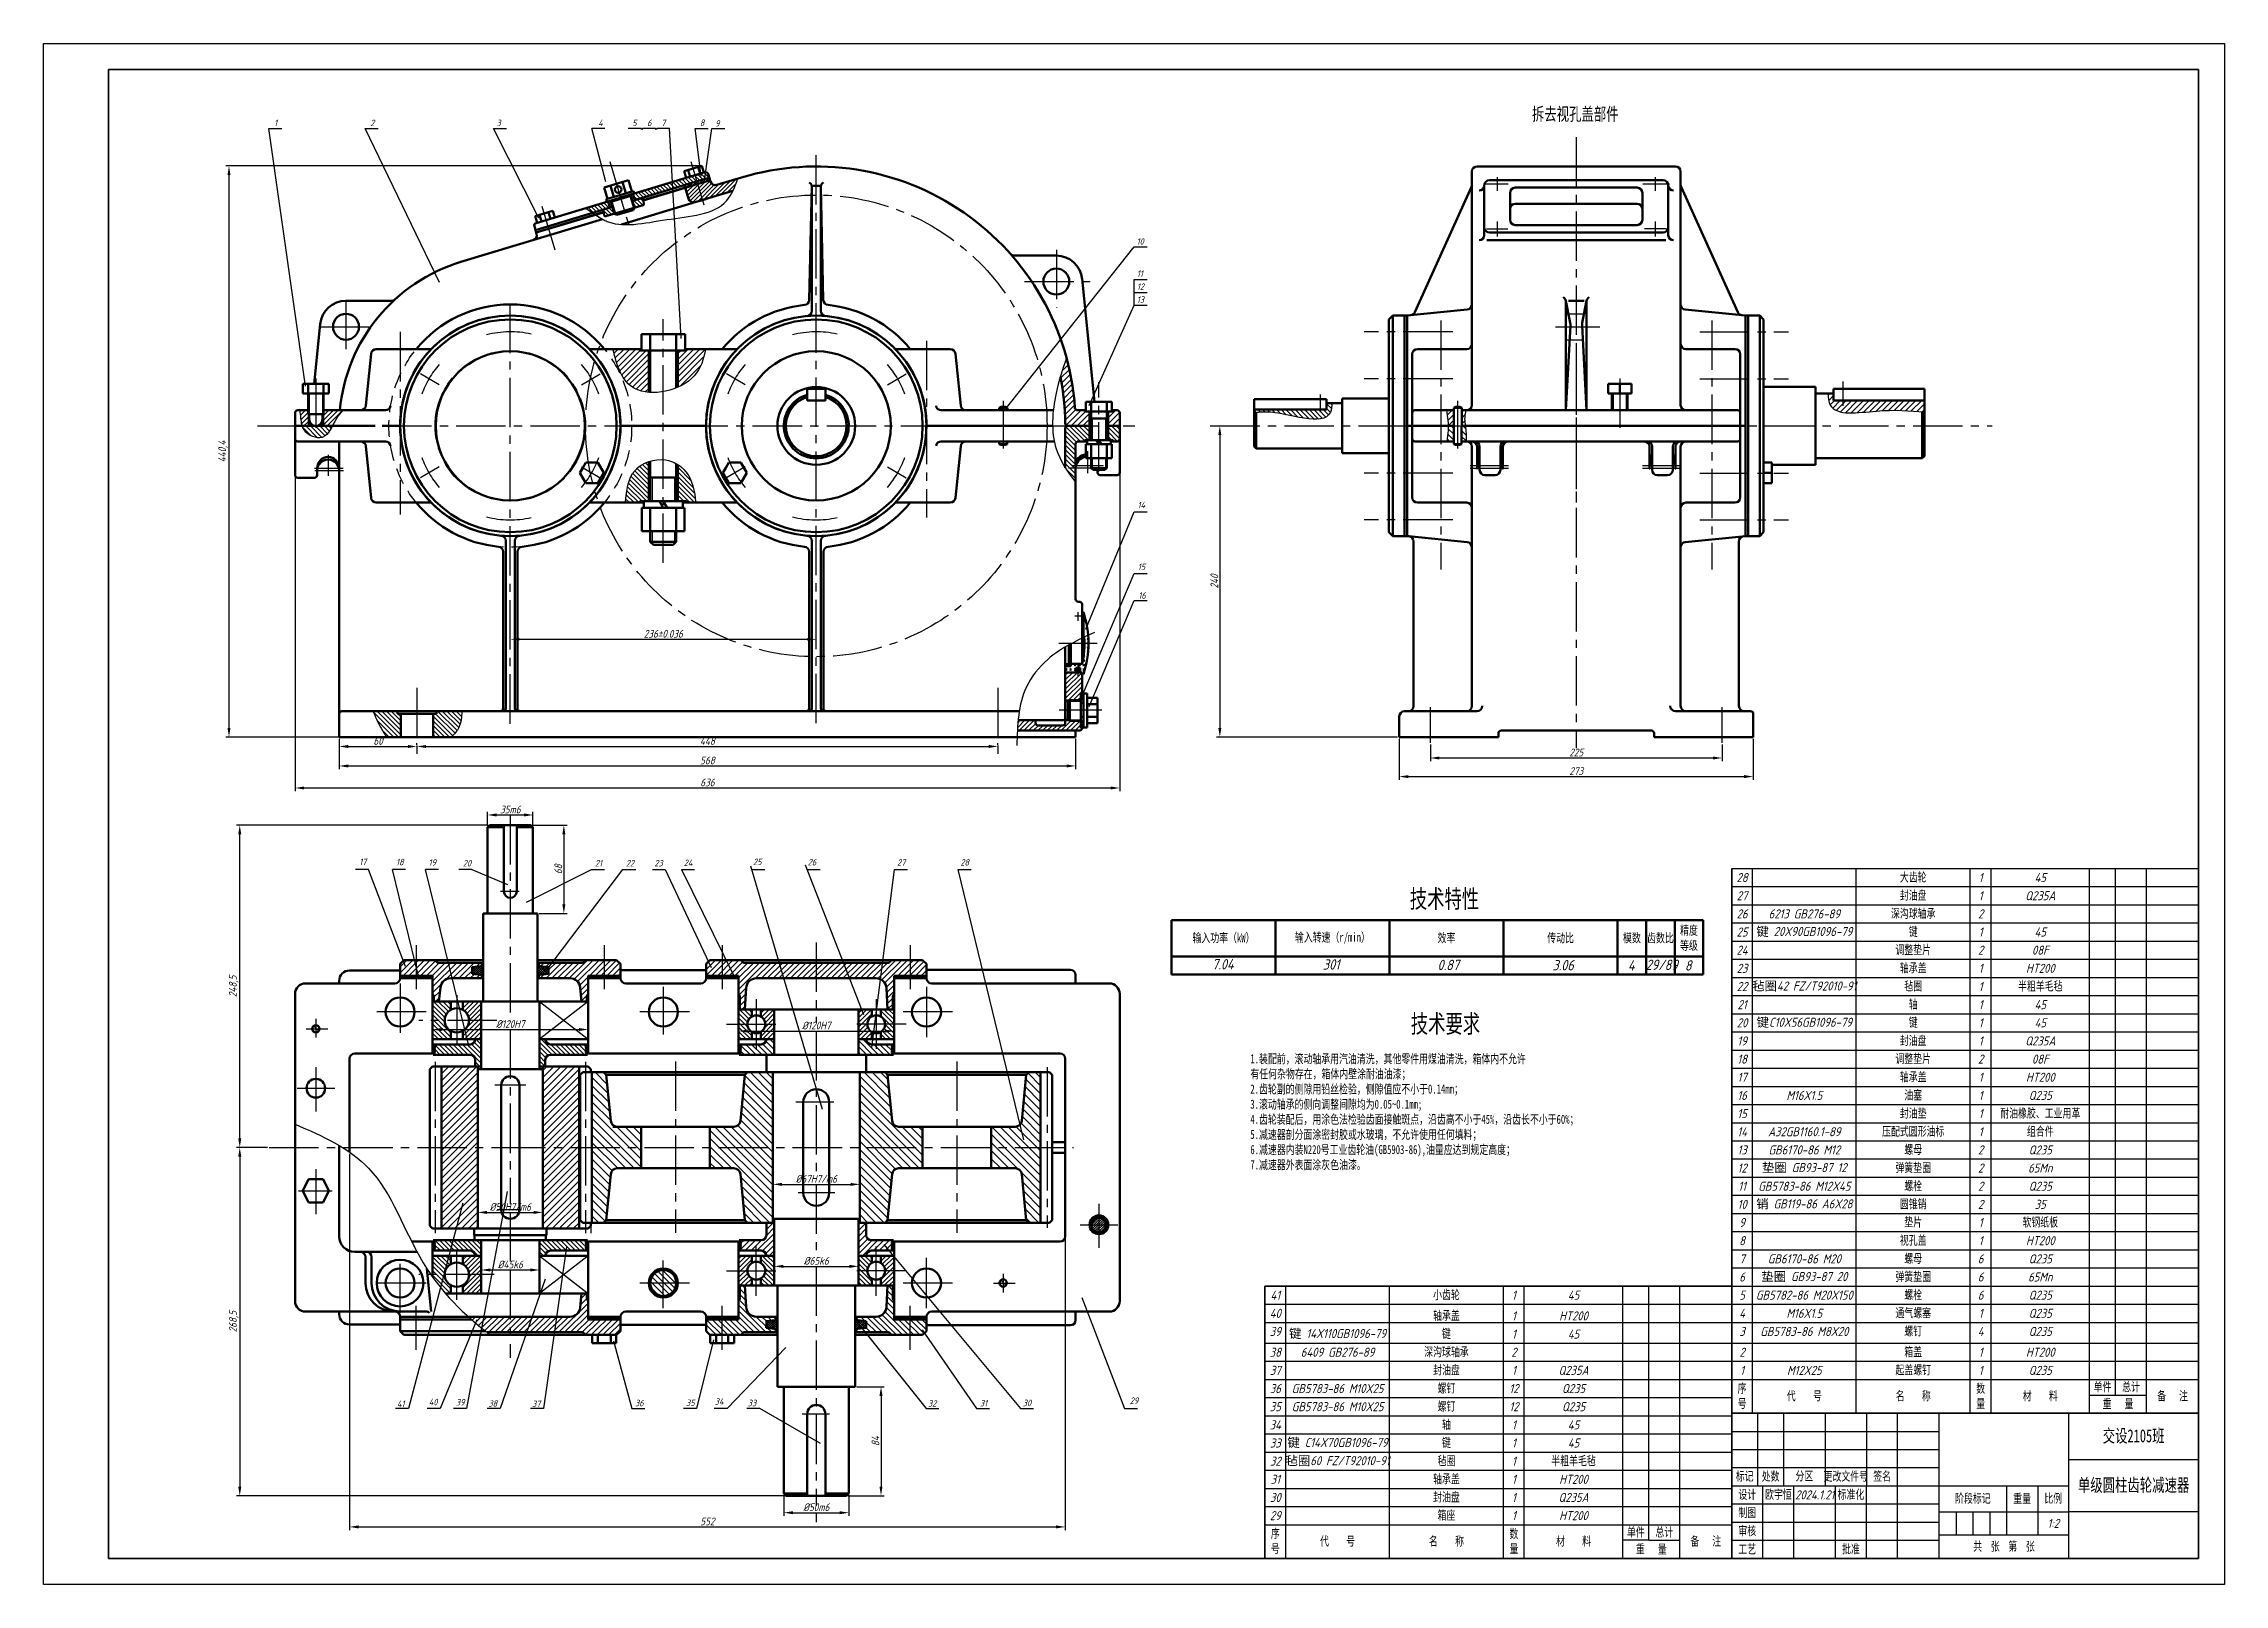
# Model space of a CAD drawing. Header units: millimetres. Extents: x 193 to 2720, y 325 to 2799.
# Drawn here: x 1879 to 2720, y 470 to 1064 of the extents above; entities that cross this region are included whole.
import ezdxf

# ---------------------------------------------------------------- set-up
doc = ezdxf.new("R2010")
doc.units = ezdxf.units.MM
doc.linetypes.add('CENTER2', pattern=[28.575, 19.05, -3.175, 3.175, -3.175])
doc.linetypes.add('DASHED2', pattern=[9.525, 6.35, -3.175])
for name, color, linetype in [('标注', 191, 'Continuous'), ('点划线', 151, 'CENTER2'), ('细实线', 7, 'Continuous'), ('虚线', 7, 'DASHED2')]:
    doc.layers.add(name, color=color, linetype=linetype)
doc.layers.add('粗实线', color=7, linetype='Continuous', lineweight=50)
doc.layers.add('轮廓线', color=7, linetype='Continuous', lineweight=35)
doc.styles.get("Standard").update_dxf_attribs({"font": 'gbeitc.shx', "bigfont": 'gbcbig.shx'})
doc.styles.add('数字字母', font='gbeitc.shx', dxfattribs={"height": 3.5})
doc.styles.add('文字1', font='simfang.ttf', dxfattribs={"width": 0.7})
doc.styles.add('汉字', font='simfang.ttf', dxfattribs={"width": 0.7})
doc.dimstyles.new('副本 ISO-25_处理缩放', dxfattribs={"dimtxt": 3, "dimasz": 3.5, "dimexe": 1.25, "dimexo": 0.625, "dimtad": 1, "dimtoh": 1, "dimlfac": 2, "dimtxsty": 'Standard', "dimcen": 2.5, "dimadec": 0, "dimazin": 0, "dimtfac": 1, "dimtmove": 0, "dimatfit": 3, "dimfxl": 1, "dimarcsym": 0})
pattern_1 = [(45, (1850.3625, 323.762), (-1.122532, 1.122532), [])]
pattern_2 = [(45, (1850.3625, 290.43274), (-0.4490128, 0.4490128), []), (135, (1850.3625, 290.43274), (-0.4490128, -0.4490128), [])]
pattern_3 = [(135, (1850.3625, 323.762), (-1.122532, -1.122532), [])]
pattern_4 = [(135, (1850.3625, 260.745), (-0.8980256, -0.8980256), [])]
pattern_5 = [(45, (1850.3625, 260.745), (-0.8980256, 0.8980256), [])]
pattern_6 = [(45, (1850.3625, 365.9385), (-0.4490128, 0.4490128), []), (135, (1850.3625, 365.9385), (-0.4490128, -0.4490128), [])]
pattern_7 = [(45, (1736.8625, 502.4385), (-0.4490128, 0.4490128), []), (135, (1736.8625, 502.4385), (-0.4490128, -0.4490128), [])]
pattern_8 = [(45, (1860.9957, 264.5658), (-1.122532, 1.122532), [])]
pattern_9 = [(45, (1850.3625, 264.5658), (-1.122532, 1.122532), [])]
pattern_10 = [(45, (1850.3625, 264.5658), (-0.8980256, 0.8980256), [])]
pattern_11 = [(135, (1850.3625, 264.5658), (-0.8980256, -0.8980256), [])]
pattern_12 = [(45, (1850.36253, 264.5658), (-0.280633, 0.280633), []), (135, (1850.36253, 264.5658), (-0.280633, -0.280633), [])]

msp = doc.modelspace()

# ---------------------------------------------------------------- texts
at = {"ltscale": 0.2}
for s, width, insert, char_height, attachment_point, style in [('28', 8, (2533.9223, 742.0471), 3.5, 5, '数字字母'), ('大齿轮', 44, (2599.9223, 742.0471), 3.5, 5, '文字1'), ('1', 8, (2625.9223, 742.0471), 3.5, 5, '数字字母'), ('45', 38, (2648.9223, 742.0471), 3.5, 5, '数字字母'), ('27', 8, (2533.9223, 735.0471), 3.5, 5, '数字字母'), ('封油盘', 44, (2599.9223, 735.0471), 3.5, 5, '文字1'), ('1', 8, (2625.9223, 735.0471), 3.5, 5, '数字字母'), ('Q235A', 38, (2648.9223, 735.0471), 3.5, 5, '数字字母'), ('26', 8, (2533.9223, 728.0471), 3.5, 5, '数字字母'), ('{\\fFangSong|b0|i0|c134|p49;键} 20X90GB1096-79', 40, (2557.9223, 721.0471), 3.5, 5, '数字字母'), ('6213 GB276-89', 40, (2557.9223, 728.0471), 3.5, 5, '数字字母'), ('深沟球轴承', 44, (2599.9223, 728.0471), 3.5, 5, '文字1'), ('键', 44, (2599.9223, 721.0471), 3.5, 5, '文字1'), ('2', 8, (2625.9223, 728.0471), 3.5, 5, '数字字母'), ('24', 8, (2533.9223, 714.0471), 3.5, 5, '数字字母'), ('25', 8, (2533.9223, 721.0471), 3.5, 5, '数字字母'), ('调整垫片', 44, (2599.9223, 714.0471), 3.5, 5, '文字1'), ('2', 8, (2625.9223, 714.0471), 3.5, 5, '数字字母'), ('1', 8, (2625.9223, 721.0471), 3.5, 5, '数字字母'), ('08F', 38, (2648.9223, 714.0471), 3.5, 5, '数字字母'), ('45', 38, (2648.9223, 721.0471), 3.5, 5, '数字字母'), ('23', 8, (2533.9223, 707.0471), 3.5, 5, '数字字母'), ('轴承盖', 44, (2599.9223, 707.0471), 3.5, 5, '文字1'), ('1', 8, (2625.9223, 707.0471), 3.5, 5, '数字字母'), ('HT200', 38, (2648.9223, 707.0471), 3.5, 5, '数字字母'), ('22', 8, (2533.9223, 700.0471), 3.5, 5, '数字字母'), ('{\\fFangSong|b0|i0|c134|p49;毡圈}42 FZ/T92010-91', 40, (2557.9223, 700.0471), 3.5, 5, '数字字母'), ('毡圈', 44, (2599.9223, 700.0471), 3.5, 5, '文字1'), ('1', 8, (2625.9223, 700.0471), 3.5, 5, '数字字母'), ('半粗羊毛毡', 38, (2648.9223, 700.0471), 3.5, 5, '文字1'), ('21', 8, (2533.9223, 693.0471), 3.5, 5, '数字字母'), ('轴', 44, (2599.9223, 693.0471), 3.5, 5, '文字1'), ('1', 8, (2625.9223, 693.0471), 3.5, 5, '数字字母'), ('45', 38, (2648.9223, 693.0471), 3.5, 5, '数字字母'), ('20', 8, (2533.9223, 686.0471), 3.5, 5, '数字字母'), ('{\\fFangSong|b0|i0|c134|p49;键}C10X56GB1096-79', 40, (2557.9223, 686.0471), 3.5, 5, '数字字母'), ('封油盘', 44, (2599.9223, 679.0471), 3.5, 5, '文字1'), ('键', 44, (2599.9223, 686.0471), 3.5, 5, '文字1'), ('1', 8, (2625.9223, 686.0471), 3.5, 5, '数字字母'), ('45', 38, (2648.9223, 686.0471), 3.5, 5, '数字字母'), ('18', 8, (2533.9223, 672.0471), 3.5, 5, '数字字母'), ('19', 8, (2533.9223, 679.0471), 3.5, 5, '数字字母'), ('调整垫片', 44, (2599.9223, 672.0471), 3.5, 5, '文字1'), ('2', 8, (2625.9223, 672.0471), 3.5, 5, '数字字母'), ('1', 8, (2625.9223, 679.0471), 3.5, 5, '数字字母'), ('Q235A', 38, (2648.9223, 679.0471), 3.5, 5, '数字字母'), ('08F', 38, (2648.9223, 672.0471), 3.5, 5, '数字字母'), ('17', 8, (2533.9223, 665.0471), 3.5, 5, '数字字母'), ('轴承盖', 44, (2599.9223, 665.0471), 3.5, 5, '文字1'), ('1', 8, (2625.9223, 665.0471), 3.5, 5, '数字字母'), ('HT200', 38, (2648.9223, 665.0471), 3.5, 5, '数字字母'), ('16', 8, (2533.9223, 658.0471), 3.5, 5, '数字字母'), ('M16X1.5', 40, (2557.9223, 658.0471), 3.5, 5, '数字字母'), ('油塞', 44, (2599.9223, 658.0471), 3.5, 5, '文字1'), ('1', 8, (2625.9223, 658.0471), 3.5, 5, '数字字母'), ('Q235', 38, (2648.9223, 658.0471), 3.5, 5, '数字字母'), ('15', 8, (2533.9223, 651.0471), 3.5, 5, '数字字母'), ('封油垫', 44, (2599.9223, 651.0471), 3.5, 5, '文字1'), ('1', 8, (2625.9223, 651.0471), 3.5, 5, '数字字母'), ('耐油橡胶、工业用革', 38, (2648.9223, 651.0471), 3.5, 5, '文字1'), ('14', 8, (2533.9223, 644.0471), 3.5, 5, '数字字母'), ('A32GB1160.1-89', 40, (2557.9223, 644.0471), 3.5, 5, '数字字母'), ('压配式圆形油标', 44, (2599.9223, 644.0471), 3.5, 5, '文字1'), ('螺母', 44, (2599.9223, 637.0471), 3.5, 5, '文字1'), ('1', 8, (2625.9223, 644.0471), 3.5, 5, '数字字母'), ('组合件', 38, (2648.9223, 644.0471), 3.5, 5, '文字1'), ('13', 8, (2533.9223, 637.0471), 3.5, 5, '数字字母'), ('12', 8, (2533.9223, 630.0471), 3.5, 5, '数字字母'), ('{\\fFangSong|b0|i0|c134|p49;垫圈} GB93-87 12', 40, (2557.9223, 630.0471), 3.5, 5, '数字字母'), ('GB6170-86 M12', 40, (2557.9223, 637.0471), 3.5, 5, '数字字母'), ('弹簧垫圈', 44, (2599.9223, 630.0471), 3.5, 5, '文字1'), ('2', 8, (2625.9223, 637.0471), 3.5, 5, '数字字母'), ('2', 8, (2625.9223, 630.0471), 3.5, 5, '数字字母'), ('65Mn', 38, (2648.9223, 630.0471), 3.5, 5, '数字字母'), ('Q235', 38, (2648.9223, 637.0471), 3.5, 5, '数字字母'), ('11', 8, (2533.9223, 623.0471), 3.5, 5, '数字字母'), ('GB5783-86 M12X45', 40, (2557.9223, 623.0471), 3.5, 5, '数字字母'), ('螺栓', 44, (2599.9223, 623.0471), 3.5, 5, '文字1'), ('2', 8, (2625.9223, 623.0471), 3.5, 5, '数字字母'), ('Q235', 38, (2648.9223, 623.0471), 3.5, 5, '数字字母'), ('10', 8, (2533.9223, 616.0471), 3.5, 5, '数字字母'), ('{\\fFangSong|b0|i0|c134|p49;销} GB119-86 A6X28', 40, (2557.9223, 616.0471), 3.5, 5, '数字字母'), ('圆锥销', 44, (2599.9223, 616.0471), 3.5, 5, '文字1'), ('2', 8, (2625.9223, 616.0471), 3.5, 5, '数字字母'), ('35', 38, (2648.9223, 616.0471), 3.5, 5, '数字字母'), ('9', 8, (2533.9223, 609.0471), 3.5, 5, '数字字母'), ('垫片', 44, (2599.9223, 609.0471), 3.5, 5, '文字1'), ('1', 8, (2625.9223, 609.0471), 3.5, 5, '数字字母'), ('软钢纸板', 38, (2648.9223, 609.0471), 3.5, 5, '文字1'), ('8', 8, (2533.9223, 602.0471), 3.5, 5, '数字字母'), ('视孔盖', 44, (2599.9223, 602.0471), 3.5, 5, '文字1'), ('螺母', 44, (2599.9223, 595.0471), 3.5, 5, '文字1'), ('1', 8, (2625.9223, 602.0471), 3.5, 5, '数字字母'), ('HT200', 38, (2648.9223, 602.0471), 3.5, 5, '数字字母'), ('6', 8, (2533.9223, 588.0471), 3.5, 5, '数字字母'), ('7', 8, (2533.9223, 595.0471), 3.5, 5, '数字字母'), ('{\\fFangSong|b0|i0|c134|p49;垫圈} GB93-87 20', 40, (2557.9223, 588.0471), 3.5, 5, '数字字母'), ('GB6170-86 M20', 40, (2557.9223, 595.0471), 3.5, 5, '数字字母'), ('弹簧垫圈', 44, (2599.9223, 588.0471), 3.5, 5, '文字1'), ('6', 8, (2625.9223, 595.0471), 3.5, 5, '数字字母'), ('6', 8, (2625.9223, 588.0471), 3.5, 5, '数字字母'), ('65Mn', 38, (2648.9223, 588.0471), 3.5, 5, '数字字母'), ('Q235', 38, (2648.9223, 595.0471), 3.5, 5, '数字字母'), ('41', 8, (2353.9223, 581.0471), 3.5, 5, '数字字母'), ('小齿轮', 44, (2419.9223, 581.0471), 3.5, 5, '文字1'), ('1', 8, (2445.9223, 581.0471), 3.5, 5, '数字字母'), ('45', 38, (2468.9223, 581.0471), 3.5, 5, '数字字母'), ('5', 8, (2533.9223, 581.0471), 3.5, 5, '数字字母'), ('GB5782-86 M20X150', 40, (2557.9223, 581.0471), 3.5, 5, '数字字母'), ('螺栓', 44, (2599.9223, 581.0471), 3.5, 5, '文字1'), ('6', 8, (2625.9223, 581.0471), 3.5, 5, '数字字母'), ('Q235', 38, (2648.9223, 581.0471), 3.5, 5, '数字字母'), ('40', 8, (2353.9223, 574.0471), 3.5, 5, '数字字母'), ('轴承盖', 44, (2419.9223, 573.0471), 3.5, 5, '文字1'), ('1', 8, (2445.9223, 573.0471), 3.5, 5, '数字字母'), ('HT200', 38, (2468.9223, 573.0471), 3.5, 5, '数字字母'), ('4', 8, (2533.9223, 574.0471), 3.5, 5, '数字字母'), ('M16X1.5', 40, (2557.9223, 574.0471), 3.5, 5, '数字字母'), ('通气螺塞', 44, (2599.9223, 574.0471), 3.5, 5, '文字1'), ('1', 8, (2625.9223, 574.0471), 3.5, 5, '数字字母'), ('Q235', 38, (2648.9223, 574.0471), 3.5, 5, '数字字母'), ('39', 8, (2353.9223, 567.0471), 3.5, 5, '数字字母'), ('{\\fFangSong|b0|i0|c134|p49;键} 14X110GB1096-79', 40, (2377.9223, 566.0471), 3.5, 5, '数字字母'), ('键', 44, (2419.9223, 566.0471), 3.5, 5, '文字1'), ('1', 8, (2445.9223, 566.0471), 3.5, 5, '数字字母'), ('45', 38, (2468.9223, 566.0471), 3.5, 5, '数字字母'), ('3', 8, (2533.9223, 567.0471), 3.5, 5, '数字字母'), ('GB5783-86 M8X20', 40, (2557.9223, 567.0471), 3.5, 5, '数字字母'), ('螺钉', 44, (2599.9223, 567.0471), 3.5, 5, '文字1'), ('4', 8, (2625.9223, 567.0471), 3.5, 5, '数字字母'), ('Q235', 38, (2648.9223, 567.0471), 3.5, 5, '数字字母'), ('38', 8, (2353.9223, 559.0471), 3.5, 5, '数字字母'), ('6409 GB276-89', 40, (2377.9223, 559.0471), 3.5, 5, '数字字母'), ('深沟球轴承', 44, (2419.9223, 559.0471), 3.5, 5, '文字1'), ('2', 8, (2445.9223, 559.0471), 3.5, 5, '数字字母'), ('2', 8, (2533.9223, 559.0471), 3.5, 5, '数字字母'), ('箱盖', 44, (2599.9223, 559.0471), 3.5, 5, '文字1'), ('1', 8, (2625.9223, 559.0471), 3.5, 5, '数字字母'), ('HT200', 38, (2648.9223, 559.0471), 3.5, 5, '数字字母'), ('36', 8, (2353.9223, 545.0471), 3.5, 5, '数字字母'), ('37', 8, (2353.9223, 552.0471), 3.5, 5, '数字字母'), ('GB5783-86 M10X25', 40, (2377.9223, 545.0471), 3.5, 5, '数字字母'), ('封油盘', 44, (2419.9223, 552.0471), 3.5, 5, '文字1'), ('螺钉', 44, (2419.9223, 545.0471), 3.5, 5, '文字1'), ('12', 8, (2445.9223, 545.0471), 3.5, 5, '数字字母'), ('1', 8, (2445.9223, 552.0471), 3.5, 5, '数字字母'), ('Q235A', 38, (2468.9223, 552.0471), 3.5, 5, '数字字母'), ('Q235', 38, (2468.9223, 545.0471), 3.5, 5, '数字字母'), ('序\\P号', 8, (2533.9223, 542.0471), 3.5, 5, '文字1'), ('1', 8, (2533.9223, 552.0471), 3.5, 5, '数字字母'), ('M12X25', 40, (2557.9223, 552.0471), 3.5, 5, '数字字母'), ('起盖螺钉', 44, (2599.9223, 552.0471), 3.5, 5, '文字1'), ('数\\P量', 8, (2625.9223, 542.0471), 3.5, 5, '文字1'), ('1', 8, (2625.9223, 552.0471), 3.5, 5, '数字字母'), ('Q235', 38, (2648.9223, 552.0471), 3.5, 5, '数字字母'), ('单件', 10, (2672.9223, 545.5471), 3.5, 5, '文字1'), ('总计', 12, (2683.9223, 545.5471), 3.5, 5, '文字1'), ('35', 8, (2353.9223, 538.0471), 3.5, 5, '数字字母'), ('GB5783-86 M10X25', 40, (2377.9223, 538.0471), 3.5, 5, '数字字母'), ('螺钉', 44, (2419.9223, 538.0471), 3.5, 5, '文字1'), ('12', 8, (2445.9223, 538.0471), 3.5, 5, '数字字母'), ('Q235', 38, (2468.9223, 538.0471), 3.5, 5, '数字字母'), ('代    号', 40, (2557.9223, 542.0471), 3.5, 5, '文字1'), ('名    称', 44, (2599.9223, 542.0471), 3.5, 5, '文字1'), ('材    料', 38, (2648.9223, 542.0471), 3.5, 5, '文字1'), ('重   量', 22, (2678.9223, 539.0471), 3.5, 5, '文字1'), ('备   注', 20, (2699.9223, 542.0471), 3.5, 5, '文字1'), ('34', 8, (2353.9223, 531.0471), 3.5, 5, '数字字母'), ('轴', 44, (2419.9223, 531.0471), 3.5, 5, '文字1'), ('1', 8, (2445.9223, 531.0471), 3.5, 5, '数字字母'), ('45', 38, (2468.9223, 531.0471), 3.5, 5, '数字字母'), ('\\pxqc;交设2105班', 50, (2684.9223, 526.5471), 5, 5, '文字1'), ('33', 8, (2353.9223, 524.0471), 3.5, 5, '数字字母'), ('{\\fFangSong|b0|i0|c134|p49;键} C14X70GB1096-79', 40, (2377.9223, 524.0471), 3.5, 5, '数字字母'), ('键', 44, (2419.9223, 524.0471), 3.5, 5, '文字1'), ('1', 8, (2445.9223, 524.0471), 3.5, 5, '数字字母'), ('45', 38, (2468.9223, 524.0471), 3.5, 5, '数字字母'), ('32', 8, (2353.9223, 517.0471), 3.5, 5, '数字字母'), ('{\\fFangSong|b0|i0|c134|p49;毡圈}60 FZ/T92010-91', 40, (2377.9223, 517.0471), 3.5, 5, '数字字母'), ('毡圈', 44, (2419.9223, 517.0471), 3.5, 5, '文字1'), ('1', 8, (2445.9223, 517.0471), 3.5, 5, '数字字母'), ('半粗羊毛毡', 38, (2468.9223, 517.0471), 3.5, 5, '文字1'), ('\\pxqc;标记', 10, (2534.9223, 511.1147), 3.5, 5, '文字1'), ('\\pxqc;处数', 10, (2544.9223, 511.0471), 3.5, 5, '文字1'), ('\\pxqc;分区', 16, (2557.9223, 511.19), 3.5, 5, '文字1'), ('更改文件号', 20.366225, (2573.9223, 511.0471), 3.5, 5, '文字1'), ('签名', 12, (2587.9223, 511.0471), 3.5, 5, '文字1'), ('30', 8, (2353.9223, 503.0471), 3.5, 5, '数字字母'), ('31', 8, (2353.9223, 510.0471), 3.5, 5, '数字字母'), ('封油盘', 44, (2419.9223, 503.0471), 3.5, 5, '文字1'), ('轴承盖', 44, (2419.9223, 510.0471), 3.5, 5, '文字1'), ('1', 8, (2445.9223, 510.0471), 3.5, 5, '数字字母'), ('1', 8, (2445.9223, 503.0471), 3.5, 5, '数字字母'), ('Q235A', 38, (2468.9223, 503.0471), 3.5, 5, '数字字母'), ('HT200', 38, (2468.9223, 510.0471), 3.5, 5, '数字字母'), ('\\pxqc;设计', 12, (2529.9223, 504.0471), 3.5, 4, '文字1'), ('\\pxqc;欧宇恒', 12, (2547.9223, 504.0471), 3.5, 5, '文字1'), ('2024.1.21', 16, (2561.9223, 504.0471), 3.5, 5, '数字字母'), ('\\pxqc;标准化', 12, (2575.9223, 504.0471), 3.5, 5, '文字1'), ('\\pxqc;阶段标记', 26, (2622.9223, 502.5471), 3.5, 5, '文字1'), ('\\pxqc;重量', 12, (2641.9223, 502.5471), 3.5, 5, '文字1'), ('\\pxqc;比例', 12, (2653.9223, 502.5471), 3.5, 5, '文字1'), ('\\pxqc;单级圆柱齿轮减速器', 50, (2684.9223, 507.5471), 5, 5, '文字1'), ('29', 8, (2353.9223, 496.0471), 3.5, 5, '数字字母'), ('箱座', 44, (2419.9223, 496.0471), 3.5, 5, '文字1'), ('1', 8, (2445.9223, 496.0471), 3.5, 5, '数字字母'), ('HT200', 38, (2468.9223, 496.0471), 3.5, 5, '数字字母'), ('\\pxqc;制图', 12, (2535.9223, 497.0471), 3.5, 5, '文字1'), ('序\\P号', 8, (2353.9223, 486.0471), 3.5, 5, '文字1'), ('代    号', 40, (2377.9223, 486.0471), 3.5, 5, '文字1'), ('名    称', 44, (2419.9223, 486.0471), 3.5, 5, '文字1'), ('数\\P量', 8, (2445.9223, 486.0471), 3.5, 5, '文字1'), ('材    料', 38, (2468.9223, 486.0471), 3.5, 5, '文字1'), ('单件', 10, (2492.9223, 489.5471), 3.5, 5, '文字1'), ('总计', 12, (2503.9223, 489.5471), 3.5, 5, '文字1'), ('备   注', 20, (2519.9223, 486.0471), 3.5, 5, '文字1'), ('审核', 12, (2535.9223, 490.0471), 3.5, 5, '文字1'), ('\\pxqc;1:2', 12, (2653.9223, 493.0471), 3.5, 5, '数字字母'), ('重   量', 22, (2498.9223, 483.0471), 3.5, 5, '文字1'), ('\\pxqc;工艺', 12, (2535.9223, 483.0471), 3.5, 5, '文字1'), ('\\pxqc;批准', 12, (2575.9223, 483.0471), 3.5, 5, '文字1'), ('\\pxqc;共  张  第  张', 50, (2634.9223, 484.0471), 3.5, 5, '文字1')]:
    msp.add_mtext_dynamic_manual_height_columns(s, width=width, gutter_width=3.4669, heights=[0], dxfattribs=dict(at, insert=insert, char_height=char_height, attachment_point=attachment_point, style=style))
at = {"layer": '标注', "attachment_point": 1}
for s, width, gutter_width, insert, char_height in [('1', 4.336281, 6.25, (1967.8143, 1034.2291), 2.5), ('2', 4.336281, 6.25, (2004.9042, 1034.2291), 2.5), ('3', 4.336281, 6.25, (2053.5468, 1034.222), 2.5), ('4', 4.336281, 6.25, (2092.8248, 1034.222), 2.5), ('5', 4.336281, 6.25, (2105.8946, 1034.2272), 2.5), ('6', 4.336281, 6.25, (2111.6482, 1034.2512), 2.5), ('7', 4.336281, 6.25, (2117.0966, 1034.263), 2.5), ('8', 4.336281, 6.25, (2131.9846, 1034.3316), 2.5), ('9', 4.336281, 6.25, (2137.8639, 1034.0257), 2.5), ('10', 4.336281, 6.25, (2300.4505, 988.5483), 2.5), ('11', 4.336281, 6.25, (2300.516, 976.1102), 2.5), ('12', 4.336281, 6.25, (2300.5452, 971.1077), 2.5), ('13', 4.336281, 6.25, (2300.4867, 966.1053), 2.5), ('14', 4.336281, 6.25, (2300.7877, 886.9055), 2.5), ('15', 4.336281, 6.25, (2300.8687, 863.0633), 2.5), ('16', 4.336281, 6.25, (2301.1104, 852.0646), 2.5), ('17', 4.336281, 6.25, (2000.6358, 749.3688), 2.5), ('18', 4.336281, 6.25, (2014.831, 749.2749), 2.5), ('19', 4.336281, 6.25, (2027.3929, 749.1121), 2.5), ('20', 4.336281, 6.25, (2040.5978, 748.8125), 2.5), ('21', 4.336281, 6.25, (2091.5267, 748.8181), 2.5), ('22', 4.336281, 6.25, (2103.478, 748.8196), 2.5), ('23', 4.336281, 6.25, (2114.4495, 748.8357), 2.5), ('24', 4.336281, 6.25, (2125.8088, 748.9929), 2.5), ('25', 4.336281, 6.25, (2152.4904, 749.3391), 2.5), ('26', 4.336281, 6.25, (2173.6114, 749.2149), 2.5), ('27', 4.336281, 6.25, (2208.0595, 749.0967), 2.5), ('28', 4.336281, 6.25, (2232.482, 749.1673), 2.5), ('{\\C0;7.04}', 17.198879, 12.5, (2329.5242, 710.6213), 4), ('{\\C0;301}', 17.198879, 12.5, (2372.2525, 710.5377), 4), ('{\\C0;0.87}', 17.198879, 12.5, (2416.472, 710.348), 4), ('{\\C0;3.06}', 17.198879, 12.5, (2460.7901, 710.253), 4), ('{\\C0;4}', 17.198879, 12.5, (2489.8735, 710.173), 4), ('{\\C0;29/89}', 17.198879, 12.5, (2496.7627, 710.3964), 4), ('{\\C0;8}', 17.198879, 12.5, (2511.8519, 710.173), 4), ('41', 4.336281, 6.25, (2015.1916, 540.4225), 2.5), ('40', 4.336281, 6.25, (2027.4934, 541.1029), 2.5), ('39', 4.336281, 6.25, (2037.9286, 541.0077), 2.5), ('38', 4.336281, 6.25, (2050.4639, 540.5545), 2.5), ('37', 4.336281, 6.25, (2067.2725, 540.4025), 2.5), ('36', 4.336281, 6.25, (2106.9766, 540.6863), 2.5), ('35', 4.336281, 6.25, (2126.6389, 540.7988), 2.5), ('34', 4.336281, 6.25, (2137.7476, 541.3272), 2.5), ('33', 4.336281, 6.25, (2150.4873, 540.7056), 2.5), ('32', 4.336281, 6.25, (2219.9693, 540.5611), 2.5), ('31', 4.336281, 6.25, (2239.9976, 540.6379), 2.5), ('30', 4.336281, 6.25, (2256.5368, 540.7284), 2.5), ('29', 4.336281, 6.25, (2297.7957, 541.6224), 2.5)]:
    msp.add_mtext_dynamic_manual_height_columns(s, width=width, gutter_width=gutter_width, heights=[0], dxfattribs=dict(at, insert=insert, char_height=char_height))
at = {"layer": '粗实线', "style": '汉字'}
for s, width, insert, char_height, attachment_point in [('精度\\P等级', 11, (2513.4374, 718.6143), 3.5, 5), ('输入功率（kW）', 40, (2333.9374, 718.6143), 3.5, 5), ('输入转速（r/min）', 44, (2375.9374, 718.6143), 3.5, 5), ('效率', 44, (2419.9374, 718.6143), 3.5, 5), ('传动比', 44, (2463.9374, 718.6143), 3.5, 5), ('模数', 11, (2491.4374, 718.6143), 3.5, 5), ('齿数比', 11, (2502.4374, 718.6143), 3.5, 5), ('技术要求', 66.908402, (2406.1654, 685.2833), 7, 4), ('1.装配前，滚动轴承用汽油清洗，其他零件用煤油清洗，箱体内不允许\\P有任何杂物存在，箱体内壁涂耐油油漆；\\P2.齿轮副的侧隙用铅丝检验，侧隙值应不小于0.14mm；\\P3.滚动轴承的侧向调整间隙均为0.05~0.1mm;\\P4.齿轮装配后，用涂色法检验齿面接触斑点，沿齿高不小于45%，沿齿长不小于60%；\\P5.减速器剖分面涂密封胶或水玻璃，不允许使用任何填料；\\P6.减速器内装N220号工业齿轮油(GB5903-86),油量应达到规定高度；\\P7.减速器外表面涂灰色油漆。', 198.664662, (2344.2959, 673.9352), 3.5, 1)]:
    msp.add_mtext_dynamic_manual_height_columns(s, width=width, gutter_width=35, heights=[0], dxfattribs=dict(at, insert=insert, char_height=char_height, attachment_point=attachment_point))
at = {"layer": '细实线', "attachment_point": 1, "style": '汉字'}
for s, width, gutter_width, insert, char_height in [('拆去视孔盖部件', 53.176973, 17.5, (2452.8895, 1038.9208), 5), ('技术特性', 106.353945, 35, (2405.7818, 737.3513), 7)]:
    msp.add_mtext_dynamic_manual_height_columns(s, width=width, gutter_width=gutter_width, heights=[0], dxfattribs=dict(at, insert=insert, char_height=char_height))

# ---------------------------------------------------------------- blocks, each defined once
blk = doc.blocks.new('*D35')
at = {"layer": 'Defpoints', "color": 0, "transparency": 16777216}
for p in [(2066.85, 762.22), (2069.4, 728.22), (2079.55, 728.22)]:
    blk.add_point(p, dxfattribs=at)
at = {"layer": '标注', "color": 0, "lineweight": -2, "transparency": 16777216}
for p, q in [((2067.47, 762.22), (2080.8, 762.22)), ((2079.55, 758.72), (2079.55, 731.72)), ((2070.02, 728.22), (2080.8, 728.22))]:
    blk.add_line(p, q, dxfattribs=at)
at = {"layer": '标注', "color": 0, "transparency": 16777216}
for points in [[(2078.97, 758.72), (2080.13, 758.72), (2079.55, 762.22)], [(2078.97, 731.72), (2080.13, 731.72), (2079.55, 728.22)]]:
    blk.add_solid(points, dxfattribs=at)
at = {"layer": '标注', "color": 0, "transparency": 16777216, "insert": (2077.42, 745.22), "char_height": 3, "attachment_point": 5, "rotation": 90}
blk.add_mtext('68', dxfattribs=at)
blk = doc.blocks.new('*D36')
at = {"layer": 'Defpoints', "color": 0, "transparency": 16777216}
for p in [(2028.9, 683.46), (2088.9, 683.46), (2088.9, 683.46)]:
    blk.add_point(p, dxfattribs=at)
at = {"layer": '标注', "color": 0, "lineweight": -2, "transparency": 16777216}
for p, q in [((2028.9, 684.08), (2028.9, 684.71)), ((2032.4, 683.46), (2085.4, 683.46)), ((2088.9, 684.08), (2088.9, 684.71))]:
    blk.add_line(p, q, dxfattribs=at)
at = {"layer": '标注', "color": 0, "transparency": 16777216}
for points in [[(2032.4, 684.04), (2032.4, 682.87), (2028.9, 683.46)], [(2085.4, 684.04), (2085.4, 682.87), (2088.9, 683.46)]]:
    blk.add_solid(points, dxfattribs=at)
at = {"layer": '标注', "color": 0, "transparency": 16777216, "insert": (2058.9, 685.58), "char_height": 3, "attachment_point": 5}
blk.add_mtext('%%C120H7', dxfattribs=at)
blk = doc.blocks.new('*D37')
at = {"layer": 'Defpoints', "color": 0, "transparency": 16777216}
for p in [(2046.4, 612.95), (2071.4, 612.95), (2071.4, 612.95)]:
    blk.add_point(p, dxfattribs=at)
at = {"layer": '标注', "color": 0, "lineweight": -2, "transparency": 16777216}
for p, q in [((2046.4, 613.57), (2046.4, 614.2)), ((2071.4, 613.57), (2071.4, 614.2)), ((2049.9, 612.95), (2067.9, 612.95))]:
    blk.add_line(p, q, dxfattribs=at)
at = {"layer": '标注', "color": 0, "transparency": 16777216}
for points in [[(2049.9, 613.53), (2049.9, 612.36), (2046.4, 612.95)], [(2067.9, 613.53), (2067.9, 612.36), (2071.4, 612.95)]]:
    blk.add_solid(points, dxfattribs=at)
at = {"layer": '标注', "color": 0, "transparency": 16777216, "insert": (2058.9, 615.07), "char_height": 3, "attachment_point": 5}
blk.add_mtext('%%C50H7/m6', dxfattribs=at)
blk = doc.blocks.new('*D38')
at = {"layer": 'Defpoints', "color": 0, "transparency": 16777216}
for p in [(2047.65, 590.76), (2070.15, 590.76), (2070.15, 590.76)]:
    blk.add_point(p, dxfattribs=at)
at = {"layer": '标注', "color": 0, "lineweight": -2, "transparency": 16777216}
for p, q in [((2047.65, 591.38), (2047.65, 592.01)), ((2051.15, 590.76), (2066.65, 590.76)), ((2070.15, 591.38), (2070.15, 592.01))]:
    blk.add_line(p, q, dxfattribs=at)
at = {"layer": '标注', "color": 0, "transparency": 16777216}
for points in [[(2051.15, 591.34), (2051.15, 590.17), (2047.65, 590.76)], [(2066.65, 591.34), (2066.65, 590.17), (2070.15, 590.76)]]:
    blk.add_solid(points, dxfattribs=at)
at = {"layer": '标注', "color": 0, "transparency": 16777216, "insert": (2058.9, 592.88), "char_height": 3, "attachment_point": 5}
blk.add_mtext('%%C45k6', dxfattribs=at)
blk = doc.blocks.new('*D39')
at = {"layer": 'Defpoints', "color": 0, "transparency": 16777216}
for p in [(2146.9, 682.85), (2206.9, 682.85), (2206.9, 682.85)]:
    blk.add_point(p, dxfattribs=at)
at = {"layer": '标注', "color": 0, "lineweight": -2, "transparency": 16777216}
for p, q in [((2146.9, 683.48), (2146.9, 684.1)), ((2150.4, 682.85), (2203.4, 682.85)), ((2206.9, 683.48), (2206.9, 684.1))]:
    blk.add_line(p, q, dxfattribs=at)
at = {"layer": '标注', "color": 0, "transparency": 16777216}
for points in [[(2150.4, 683.44), (2150.4, 682.27), (2146.9, 682.85)], [(2203.4, 683.44), (2203.4, 682.27), (2206.9, 682.85)]]:
    blk.add_solid(points, dxfattribs=at)
at = {"layer": '标注', "color": 0, "transparency": 16777216, "insert": (2176.9, 684.98), "char_height": 3, "attachment_point": 5}
blk.add_mtext('%%C120H7', dxfattribs=at)
blk = doc.blocks.new('*D40')
at = {"layer": 'Defpoints', "color": 0, "transparency": 16777216}
for p in [(2160.15, 623.76), (2193.65, 623.76), (2193.65, 623.76)]:
    blk.add_point(p, dxfattribs=at)
at = {"layer": '标注', "color": 0, "lineweight": -2, "transparency": 16777216}
for p, q in [((2160.15, 624.38), (2160.15, 625.01)), ((2163.65, 623.76), (2190.15, 623.76)), ((2193.65, 624.38), (2193.65, 625.01))]:
    blk.add_line(p, q, dxfattribs=at)
at = {"layer": '标注', "color": 0, "transparency": 16777216}
for points in [[(2163.65, 624.34), (2163.65, 623.17), (2160.15, 623.76)], [(2190.15, 624.34), (2190.15, 623.17), (2193.65, 623.76)]]:
    blk.add_solid(points, dxfattribs=at)
at = {"layer": '标注', "color": 0, "transparency": 16777216, "insert": (2176.9, 625.88), "char_height": 3, "attachment_point": 5}
blk.add_mtext('%%C67H7/m6', dxfattribs=at)
blk = doc.blocks.new('*D41')
at = {"layer": 'Defpoints', "color": 0, "transparency": 16777216}
for p in [(2160.65, 592.15), (2193.15, 592.15), (2193.15, 592.15)]:
    blk.add_point(p, dxfattribs=at)
at = {"layer": '标注', "color": 0, "lineweight": -2, "transparency": 16777216}
for p, q in [((2160.65, 592.78), (2160.65, 593.4)), ((2164.15, 592.15), (2189.65, 592.15)), ((2193.15, 592.78), (2193.15, 593.4))]:
    blk.add_line(p, q, dxfattribs=at)
at = {"layer": '标注', "color": 0, "transparency": 16777216}
for points in [[(2164.15, 592.74), (2164.15, 591.57), (2160.65, 592.15)], [(2189.65, 592.74), (2189.65, 591.57), (2193.15, 592.15)]]:
    blk.add_solid(points, dxfattribs=at)
at = {"layer": '标注', "color": 0, "transparency": 16777216, "insert": (2176.9, 594.28), "char_height": 3, "attachment_point": 5}
blk.add_mtext('%%C65k6', dxfattribs=at)
blk = doc.blocks.new('*D42')
at = {"layer": 'Defpoints', "color": 0, "transparency": 16777216}
for p in [(2164.4, 504.52), (2189.4, 504.52), (2189.4, 497.18)]:
    blk.add_point(p, dxfattribs=at)
at = {"layer": '标注', "color": 0, "lineweight": -2, "transparency": 16777216}
for p, q in [((2164.4, 503.89), (2164.4, 495.93)), ((2167.9, 497.18), (2185.9, 497.18)), ((2189.4, 503.89), (2189.4, 495.93))]:
    blk.add_line(p, q, dxfattribs=at)
at = {"layer": '标注', "color": 0, "transparency": 16777216}
for points in [[(2167.9, 497.76), (2167.9, 496.59), (2164.4, 497.18)], [(2185.9, 497.76), (2185.9, 496.59), (2189.4, 497.18)]]:
    blk.add_solid(points, dxfattribs=at)
at = {"layer": '标注', "color": 0, "transparency": 16777216, "insert": (2176.9, 499.3), "char_height": 3, "attachment_point": 5}
blk.add_mtext('%%C50m6', dxfattribs=at)
blk = doc.blocks.new('*D43')
at = {"layer": 'Defpoints', "color": 0, "transparency": 16777216}
for p in [(2191.9, 545.72), (2188.6, 503.72), (2201.86, 503.72)]:
    blk.add_point(p, dxfattribs=at)
at = {"layer": '标注', "color": 0, "lineweight": -2, "transparency": 16777216}
for p, q in [((2192.52, 545.72), (2203.11, 545.72)), ((2201.86, 542.22), (2201.86, 507.22)), ((2189.22, 503.72), (2203.11, 503.72))]:
    blk.add_line(p, q, dxfattribs=at)
at = {"layer": '标注', "color": 0, "transparency": 16777216}
for points in [[(2201.27, 542.22), (2202.44, 542.22), (2201.86, 545.72)], [(2201.27, 507.22), (2202.44, 507.22), (2201.86, 503.72)]]:
    blk.add_solid(points, dxfattribs=at)
at = {"layer": '标注', "color": 0, "transparency": 16777216, "insert": (2199.73, 524.72), "char_height": 3, "attachment_point": 5, "rotation": 90}
blk.add_mtext('84', dxfattribs=at)
blk = doc.blocks.new('*D44')
at = {"layer": 'Defpoints', "color": 0, "transparency": 16777216}
for p in [(1965.91, 637.97), (1954.56, 503.72), (2165.2, 503.72)]:
    blk.add_point(p, dxfattribs=at)
at = {"layer": '标注', "color": 0, "lineweight": -2, "transparency": 16777216}
for p, q in [((1965.28, 637.97), (1953.31, 637.97)), ((1954.56, 634.47), (1954.56, 507.22)), ((2164.57, 503.72), (1953.31, 503.72))]:
    blk.add_line(p, q, dxfattribs=at)
at = {"layer": '标注', "color": 0, "transparency": 16777216}
for points in [[(1953.98, 634.47), (1955.15, 634.47), (1954.56, 637.97)], [(1953.98, 507.22), (1955.15, 507.22), (1954.56, 503.72)]]:
    blk.add_solid(points, dxfattribs=at)
at = {"layer": '标注', "color": 0, "transparency": 16777216, "insert": (1952.25, 570.84), "char_height": 3, "attachment_point": 5, "rotation": 90}
blk.add_mtext('268,5', dxfattribs=at)
blk = doc.blocks.new('*D45')
at = {"layer": 'Defpoints', "color": 0, "transparency": 16777216}
for p in [(1954.56, 762.22), (2050.95, 762.22), (1965.91, 637.97)]:
    blk.add_point(p, dxfattribs=at)
at = {"layer": '标注', "color": 0, "lineweight": -2, "transparency": 16777216}
for p, q in [((2050.32, 762.22), (1953.31, 762.22)), ((1954.56, 641.47), (1954.56, 758.72)), ((1965.28, 637.97), (1953.31, 637.97))]:
    blk.add_line(p, q, dxfattribs=at)
at = {"layer": '标注', "color": 0, "transparency": 16777216}
for points in [[(1953.98, 758.72), (1955.15, 758.72), (1954.56, 762.22)], [(1953.98, 641.47), (1955.15, 641.47), (1954.56, 637.97)]]:
    blk.add_solid(points, dxfattribs=at)
at = {"layer": '标注', "color": 0, "transparency": 16777216, "insert": (1952.25, 700.09), "char_height": 3, "attachment_point": 5, "rotation": 90}
blk.add_mtext('248,5', dxfattribs=at)
blk = doc.blocks.new('*D46')
at = {"layer": 'Defpoints', "color": 0, "transparency": 16777216}
for p in [(2332.52, 916.19), (2332.52, 796.19), (2401.72, 796.19)]:
    blk.add_point(p, dxfattribs=at)
at = {"layer": '标注', "color": 0, "lineweight": -2, "transparency": 16777216}
for p, q in [((2332.52, 912.69), (2332.52, 799.69)), ((2333.15, 916.19), (2333.77, 916.19)), ((2401.1, 796.19), (2331.27, 796.19))]:
    blk.add_line(p, q, dxfattribs=at)
at = {"layer": '标注', "color": 0, "transparency": 16777216}
for points in [[(2331.94, 912.69), (2333.1, 912.69), (2332.52, 916.19)], [(2331.94, 799.69), (2333.1, 799.69), (2332.52, 796.19)]]:
    blk.add_solid(points, dxfattribs=at)
at = {"layer": '标注', "color": 0, "transparency": 16777216, "insert": (2330.4, 856.19), "char_height": 3, "attachment_point": 5, "rotation": 90}
blk.add_mtext('240', dxfattribs=at)
blk = doc.blocks.new('*D47')
at = {"layer": 'Defpoints', "color": 0, "transparency": 16777216}
for p in [(2413.72, 794.02), (2526.22, 794.02), (2526.22, 788.14)]:
    blk.add_point(p, dxfattribs=at)
at = {"layer": '标注', "color": 0, "lineweight": -2, "transparency": 16777216}
for p, q in [((2413.72, 793.4), (2413.72, 786.89)), ((2526.22, 793.4), (2526.22, 786.89)), ((2417.22, 788.14), (2522.72, 788.14))]:
    blk.add_line(p, q, dxfattribs=at)
at = {"layer": '标注', "color": 0, "transparency": 16777216}
for points in [[(2417.22, 788.72), (2417.22, 787.56), (2413.72, 788.14)], [(2522.72, 788.72), (2522.72, 787.56), (2526.22, 788.14)]]:
    blk.add_solid(points, dxfattribs=at)
at = {"layer": '标注', "color": 0, "transparency": 16777216, "insert": (2469.97, 790.27), "char_height": 3, "attachment_point": 5}
blk.add_mtext('225', dxfattribs=at)
blk = doc.blocks.new('*D48')
at = {"layer": 'Defpoints', "color": 0, "transparency": 16777216}
for p in [(2401.72, 796.19), (2538.22, 796.19), (2538.22, 780.97)]:
    blk.add_point(p, dxfattribs=at)
at = {"layer": '标注', "color": 0, "lineweight": -2, "transparency": 16777216}
for p, q in [((2401.72, 795.56), (2401.72, 779.72)), ((2538.22, 795.56), (2538.22, 779.72)), ((2405.22, 780.97), (2534.72, 780.97))]:
    blk.add_line(p, q, dxfattribs=at)
at = {"layer": '标注', "color": 0, "transparency": 16777216}
for points in [[(2405.22, 781.55), (2405.22, 780.38), (2401.72, 780.97)], [(2534.72, 781.55), (2534.72, 780.38), (2538.22, 780.97)]]:
    blk.add_solid(points, dxfattribs=at)
at = {"layer": '标注', "color": 0, "transparency": 16777216, "insert": (2469.97, 783.09), "char_height": 3, "attachment_point": 5}
blk.add_mtext('273', dxfattribs=at)
blk = doc.blocks.new('*D54')
at = {"layer": 'Defpoints', "color": 0, "transparency": 16777216}
for p in [(1992.9, 796.19), (2022.9, 792.58), (2022.9, 792.58)]:
    blk.add_point(p, dxfattribs=at)
at = {"layer": '标注', "color": 0, "lineweight": -2, "transparency": 16777216}
for p, q in [((1992.9, 795.56), (1992.9, 791.33)), ((1996.4, 792.58), (2019.4, 792.58)), ((2022.9, 793.2), (2022.9, 793.83))]:
    blk.add_line(p, q, dxfattribs=at)
at = {"layer": '标注', "color": 0, "transparency": 16777216}
for points in [[(1996.4, 793.16), (1996.4, 791.99), (1992.9, 792.58)], [(2019.4, 793.16), (2019.4, 791.99), (2022.9, 792.58)]]:
    blk.add_solid(points, dxfattribs=at)
at = {"layer": '标注', "color": 0, "transparency": 16777216, "insert": (2007.9, 794.7), "char_height": 3, "attachment_point": 5}
blk.add_mtext('60', dxfattribs=at)
blk = doc.blocks.new('*D55')
at = {"layer": 'Defpoints', "color": 0, "transparency": 16777216}
for p in [(2022.9, 792.58), (2246.9, 792.58), (2246.9, 792.58)]:
    blk.add_point(p, dxfattribs=at)
at = {"layer": '标注', "color": 0, "lineweight": -2, "transparency": 16777216}
for p, q in [((2022.9, 793.2), (2022.9, 793.83)), ((2026.4, 792.58), (2243.4, 792.58)), ((2246.9, 793.2), (2246.9, 793.83))]:
    blk.add_line(p, q, dxfattribs=at)
at = {"layer": '标注', "color": 0, "transparency": 16777216}
for points in [[(2026.4, 793.16), (2026.4, 791.99), (2022.9, 792.58)], [(2243.4, 793.16), (2243.4, 791.99), (2246.9, 792.58)]]:
    blk.add_solid(points, dxfattribs=at)
at = {"layer": '标注', "color": 0, "transparency": 16777216, "insert": (2134.9, 794.7), "char_height": 3, "attachment_point": 5}
blk.add_mtext('448', dxfattribs=at)
blk = doc.blocks.new('*D56')
at = {"layer": 'Defpoints', "color": 0, "transparency": 16777216}
for p in [(1992.9, 796.19), (2276.9, 796.19), (2276.9, 785.07)]:
    blk.add_point(p, dxfattribs=at)
at = {"layer": '标注', "color": 0, "lineweight": -2, "transparency": 16777216}
for p, q in [((1992.9, 795.56), (1992.9, 783.82)), ((2276.9, 795.56), (2276.9, 783.82)), ((1996.4, 785.07), (2273.4, 785.07))]:
    blk.add_line(p, q, dxfattribs=at)
at = {"layer": '标注', "color": 0, "transparency": 16777216}
for points in [[(1996.4, 785.65), (1996.4, 784.49), (1992.9, 785.07)], [(2273.4, 785.65), (2273.4, 784.49), (2276.9, 785.07)]]:
    blk.add_solid(points, dxfattribs=at)
at = {"layer": '标注', "color": 0, "transparency": 16777216, "insert": (2134.9, 787.2), "char_height": 3, "attachment_point": 5}
blk.add_mtext('568', dxfattribs=at)
blk = doc.blocks.new('*D57')
at = {"layer": 'Defpoints', "color": 0, "transparency": 16777216}
for p in [(1975.9, 897.19), (2293.9, 898.19), (2293.9, 776.58)]:
    blk.add_point(p, dxfattribs=at)
at = {"layer": '标注', "color": 0, "lineweight": -2, "transparency": 16777216}
for p, q in [((1975.9, 896.56), (1975.9, 775.33)), ((2293.9, 897.56), (2293.9, 775.33)), ((1979.4, 776.58), (2290.4, 776.58))]:
    blk.add_line(p, q, dxfattribs=at)
at = {"layer": '标注', "color": 0, "transparency": 16777216}
for points in [[(1979.4, 777.16), (1979.4, 776), (1975.9, 776.58)], [(2290.4, 777.16), (2290.4, 776), (2293.9, 776.58)]]:
    blk.add_solid(points, dxfattribs=at)
at = {"layer": '标注', "color": 0, "transparency": 16777216, "insert": (2134.9, 778.71), "char_height": 3, "attachment_point": 5}
blk.add_mtext('636', dxfattribs=at)
blk = doc.blocks.new('*D58')
at = {"layer": 'Defpoints', "color": 0, "transparency": 16777216}
for p in [(2132.82, 1016.39), (1950.41, 796.19), (2132.82, 796.19)]:
    blk.add_point(p, dxfattribs=at)
at = {"layer": '标注', "color": 0, "lineweight": -2, "transparency": 16777216}
for p, q in [((2132.19, 1016.39), (1949.16, 1016.39)), ((1950.41, 1012.89), (1950.41, 799.69)), ((2132.19, 796.19), (1949.16, 796.19))]:
    blk.add_line(p, q, dxfattribs=at)
at = {"layer": '标注', "color": 0, "transparency": 16777216}
for points in [[(1949.83, 1012.89), (1951, 1012.89), (1950.41, 1016.39)], [(1949.83, 799.69), (1951, 799.69), (1950.41, 796.19)]]:
    blk.add_solid(points, dxfattribs=at)
at = {"layer": '标注', "color": 0, "transparency": 16777216, "insert": (1948.1, 906.29), "char_height": 3, "attachment_point": 5, "rotation": 90}
blk.add_mtext('440,4', dxfattribs=at)
blk = doc.blocks.new('*D66')
at = {"layer": 'Defpoints', "color": 0, "transparency": 16777216}
for p in [(2058.9, 833.9), (2176.9, 833.9), (2176.9, 833.9)]:
    blk.add_point(p, dxfattribs=at)
at = {"layer": '标注', "color": 0, "lineweight": -2, "transparency": 16777216}
for p, q in [((2058.9, 834.53), (2058.9, 835.15)), ((2062.4, 833.9), (2173.4, 833.9)), ((2176.9, 834.53), (2176.9, 835.15))]:
    blk.add_line(p, q, dxfattribs=at)
at = {"layer": '标注', "color": 0, "transparency": 16777216}
for points in [[(2062.4, 834.48), (2062.4, 833.32), (2058.9, 833.9)], [(2173.4, 834.48), (2173.4, 833.32), (2176.9, 833.9)]]:
    blk.add_solid(points, dxfattribs=at)
at = {"layer": '标注', "color": 0, "transparency": 16777216, "insert": (2117.9, 836.03), "char_height": 3, "width": 6.5, "attachment_point": 5}
blk.add_mtext('236%%P0.036', dxfattribs=at)
blk = doc.blocks.new('*D67')
at = {"layer": 'Defpoints', "color": 0, "transparency": 16777216}
for p in [(2067.65, 766.17), (2050.15, 761.42), (2067.65, 761.42)]:
    blk.add_point(p, dxfattribs=at)
at = {"layer": '标注', "color": 0, "lineweight": -2, "transparency": 16777216}
for p, q in [((2050.15, 762.04), (2050.15, 767.42)), ((2053.65, 766.17), (2064.15, 766.17)), ((2067.65, 762.04), (2067.65, 767.42))]:
    blk.add_line(p, q, dxfattribs=at)
at = {"layer": '标注', "color": 0, "transparency": 16777216}
for points in [[(2053.65, 766.76), (2053.65, 765.59), (2050.15, 766.17)], [(2064.15, 766.76), (2064.15, 765.59), (2067.65, 766.17)]]:
    blk.add_solid(points, dxfattribs=at)
at = {"layer": '标注', "color": 0, "transparency": 16777216, "insert": (2058.9, 768.3), "char_height": 3, "attachment_point": 5}
blk.add_mtext('35m6', dxfattribs=at)
blk = doc.blocks.new('*D68')
at = {"layer": 'Defpoints', "color": 0, "transparency": 16777216}
for p in [(1996.9, 636.21), (2272.9, 603.72), (2272.9, 491.69)]:
    blk.add_point(p, dxfattribs=at)
at = {"layer": '标注', "color": 0, "lineweight": -2, "transparency": 16777216}
for p, q in [((1996.9, 635.59), (1996.9, 490.44)), ((2272.9, 603.09), (2272.9, 490.44)), ((2000.4, 491.69), (2269.4, 491.69))]:
    blk.add_line(p, q, dxfattribs=at)
at = {"layer": '标注', "color": 0, "transparency": 16777216}
for points in [[(2000.4, 492.28), (2000.4, 491.11), (1996.9, 491.69)], [(2269.4, 492.28), (2269.4, 491.11), (2272.9, 491.69)]]:
    blk.add_solid(points, dxfattribs=at)
at = {"layer": '标注', "color": 0, "transparency": 16777216, "insert": (2134.9, 493.82), "char_height": 3, "attachment_point": 5}
blk.add_mtext('552', dxfattribs=at)

# ---------------------------------------------------------------- dimensions: what is measured, and where the dimension line sits
at = {"layer": '标注'}
for base, p1, p2, angle, picture, middle in [((1950.412, 796.1897), (2132.8176, 1016.3877), (2132.8176, 796.1897), 90, '*D58', (1948.0995, 906.2887)), ((2332.5207, 796.1897), (2332.5207, 916.1897), (2401.7204, 796.1897), 90, '*D46', (2330.3957, 856.1897)), ((2293.8989, 776.5805), (1975.8989, 897.1897), (2293.8989, 898.1897), 180, '*D57', (2134.8989, 778.7055)), ((2526.2204, 788.1406), (2413.7204, 794.025), (2526.2204, 794.025), 180, '*D47', (2469.9704, 790.2656)), ((1954.5619, 762.2199), (1965.9082, 637.9699), (2050.9489, 762.2199), 90, '*D45', (1952.2494, 700.0949)), ((2079.5484, 728.2199), (2066.8489, 762.2199), (2069.3989, 728.2199), 270, '*D35', (2077.4234, 745.2199)), ((1954.5619, 503.7199), (1965.9082, 637.9699), (2165.1989, 503.7199), 90, '*D44', (1952.2494, 570.8449)), ((2201.8561, 503.7199), (2191.8989, 545.7199), (2188.5989, 503.7199), 270, '*D43', (2199.7311, 524.7199))]:
    dim = msp.add_linear_dim(base=base, p1=p1, p2=p2, angle=angle, dimstyle='副本 ISO-25_处理缩放', dxfattribs=at)
    dim.commit()
    dim.dimension.update_dxf_attribs({"geometry": picture, "text_midpoint": middle})
for base, p1, p2, text, picture, middle in [((2176.8989, 833.9002), (2058.8989, 833.9002), (2176.8989, 833.9002), '<>%%P0.036', '*D66', (2117.8989, 836.0252)), ((2206.8989, 682.8521), (2146.8989, 682.8521), (2206.8989, 682.8521), '%%C<>H7', '*D39', (2176.8989, 684.9771)), ((2193.6489, 623.7554), (2160.1489, 623.7554), (2193.6489, 623.7554), '%%C<>H7/m6', '*D40', (2176.8989, 625.8804)), ((2189.3989, 497.1771), (2164.3989, 504.5199), (2189.3989, 504.5199), '%%C<>m6', '*D42', (2176.8989, 499.3021))]:
    dim = msp.add_linear_dim(base=base, p1=p1, p2=p2, angle=180, text=text, dimstyle='副本 ISO-25_处理缩放', dxfattribs=at)
    dim.commit()
    dim.dimension.update_dxf_attribs({"geometry": picture, "text_midpoint": middle})
for base, p1, p2, picture, middle in [((2022.8989, 792.5771), (1992.8989, 796.1897), (2022.8989, 792.5771), '*D54', (2007.8989, 794.7021)), ((2276.8989, 785.0702), (1992.8989, 796.1897), (2276.8989, 796.1897), '*D56', (2134.8989, 787.1952)), ((2246.8989, 792.5771), (2022.8989, 792.5771), (2246.8989, 792.5771), '*D55', (2134.8989, 794.7021)), ((2538.2204, 780.9662), (2401.7204, 796.1897), (2538.2204, 796.1897), '*D48', (2469.9704, 783.0912)), ((2272.8989, 491.6919), (1996.8989, 636.2109), (2272.8989, 603.7199), '*D68', (2134.8989, 493.8169))]:
    dim = msp.add_linear_dim(base=base, p1=p1, p2=p2, dimstyle='副本 ISO-25_处理缩放', dxfattribs=at)
    dim.commit()
    dim.dimension.update_dxf_attribs({"geometry": picture, "text_midpoint": middle})
for base, p1, p2, text, picture, middle in [((2067.6489, 766.1723), (2050.1489, 761.4199), (2067.6489, 761.4199), '<>m6', '*D67', (2058.8989, 768.2973)), ((2088.8989, 683.4558), (2028.8989, 683.4558), (2088.8989, 683.4558), '%%C120H7', '*D36', (2058.8989, 685.5808)), ((2071.3989, 612.9471), (2046.3989, 612.9471), (2071.3989, 612.9471), '%%C<>H7/m6', '*D37', (2058.8989, 615.0721)), ((2070.1489, 590.7562), (2047.6489, 590.7562), (2070.1489, 590.7562), '%%C<>k6', '*D38', (2058.8989, 592.8812)), ((2193.1489, 592.1527), (2160.6489, 592.1527), (2193.1489, 592.1527), '%%C<>k6', '*D41', (2176.8989, 594.2777))]:
    dim = msp.add_linear_dim(base=base, p1=p1, p2=p2, text=text, dimstyle='副本 ISO-25_处理缩放', dxfattribs=at)
    dim.commit()
    dim.dimension.update_dxf_attribs({"geometry": picture, "text_midpoint": middle})

# ---------------------------------------------------------------- hatches: boundary and pattern name
at = {"layer": '细实线', "transparency": 33554687}
h = msp.add_hatch(dxfattribs=at)
h.set_pattern_fill('ANSI31', color=256, scale=0.35, angle=90)
h.set_pattern_definition([(135, (1850.3625, 264.5658), (-0.7857724, -0.7857724), [])])
h.paths.add_polyline_path([(2121.6119, 1007.6379), (2121.4726, 1010.2067), (2110.508, 1006.9075), (2106.1989, 1005.6109), (2106.3429, 1005.1321), (2106.9192, 1003.2169)])
h.paths.add_polyline_path([(2128.9438, 1009.844), (2130.859, 1010.4203), (2130.1386, 1012.8143), (2121.4726, 1010.2067), (2121.6119, 1007.6379)])
edge = h.paths.add_edge_path()
edge.add_arc((2134.2571, 1013.0092), 1, 91.6292234, 106.7463696)
edge.add_line((2133.969, 1013.9668), (2130.1386, 1012.8143))
edge.add_line((2130.1386, 1012.8143), (2130.859, 1010.4203))
edge.add_line((2130.859, 1010.4203), (2132.7741, 1010.9966))
edge.add_line((2132.7741, 1010.9966), (2133.8529, 1011.3211))
edge.add_line((2133.8529, 1011.3211), (2134.2287, 1014.0088))
edge = h.paths.add_edge_path()
edge.add_arc((2134.2571, 1013.0092), 1, 16.7463696, 91.6292234)
edge.add_line((2134.2287, 1014.0088), (2133.8529, 1011.3211))
edge.add_line((2133.8529, 1011.3211), (2135.6469, 1011.861))
edge.add_line((2135.6469, 1011.861), (2135.2147, 1013.2974))
edge = h.paths.add_edge_path()
edge.add_line((2098.3009, 1000.6237), (2093.9918, 999.3271))
edge.add_arc((2101.3333, 1003.5351), 8.462, 209.8205906, 220.5420462)
edge.add_line((2094.9028, 998.0348), (2095.1189, 997.3166))
edge.add_arc((2095.5977, 997.4606), 0.5, 196.7463696, 286.7463696)
edge.add_line((2095.7417, 996.9818), (2099.0933, 997.9903))
edge.add_line((2099.0933, 997.9903), (2098.3009, 1000.6237))
edge = h.paths.add_edge_path()
edge.add_line((2110.4403, 1001.9267), (2110.2242, 1002.6449))
edge.add_arc((2101.8262, 1003.6834), 8.462, 352.950693, 363.6721485)
edge.add_line((2110.2708, 1004.2254), (2105.9616, 1002.9288))
edge.add_line((2105.9616, 1002.9288), (2106.754, 1000.2954))
edge.add_line((2106.754, 1000.2954), (2110.1056, 1001.3039))
edge.add_arc((2109.9615, 1001.7827), 0.5, 286.7463696, 376.7463696)
h.paths.add_polyline_path([(2097.3433, 1000.3355), (2096.623, 1002.7295), (2088.0481, 1000.1494), (2088.0585, 1000.1424), (2088.0689, 1000.1355), (2088.0793, 1000.1285), (2088.0897, 1000.1215), (2088.1001, 1000.1146), (2088.1105, 1000.1076), (2088.1209, 1000.1006), (2088.1312, 1000.0936), (2088.1416, 1000.0867), (2088.152, 1000.0797), (2088.1624, 1000.0727), (2088.1727, 1000.0657), (2088.1831, 1000.0587), (2088.1935, 1000.0517), (2088.2038, 1000.0447), (2088.2142, 1000.0377), (2088.2246, 1000.0308), (2088.2349, 1000.0237), (2088.2453, 1000.0167), (2088.2556, 1000.0097), (2088.266, 1000.0027), (2088.2763, 999.9957), (2088.2867, 999.9887), (2088.297, 999.9817), (2088.3074, 999.9747), (2088.3177, 999.9677), (2088.3281, 999.9606), (2088.3384, 999.9536), (2088.3487, 999.9466), (2088.3591, 999.9396), (2088.3694, 999.9325), (2088.3797, 999.9255), (2088.3901, 999.9185), (2088.4004, 999.9114), (2088.4107, 999.9044), (2088.421, 999.8973), (2088.4314, 999.8903), (2088.4417, 999.8832), (2088.452, 999.8762), (2088.4623, 999.8691), (2088.4726, 999.8621), (2088.4829, 999.855), (2088.4933, 999.848), (2088.5036, 999.8409), (2088.5139, 999.8339), (2088.5242, 999.8268), (2088.5345, 999.8197), (2088.5448, 999.8127), (2088.5551, 999.8056), (2088.5654, 999.7985), (2088.5757, 999.7915), (2088.586, 999.7844), (2088.5962, 999.7773), (2088.6065, 999.7702), (2088.6168, 999.7631), (2088.6271, 999.7561), (2088.6374, 999.749), (2088.6477, 999.7419), (2088.6579, 999.7348), (2088.6682, 999.7277), (2088.6785, 999.7206), (2088.6888, 999.7135), (2088.699, 999.7064), (2088.7093, 999.6993), (2088.7196, 999.6922), (2088.7298, 999.6851), (2088.7401, 999.678), (2088.7504, 999.6709), (2088.7606, 999.6638), (2088.7709, 999.6567), (2088.7812, 999.6496), (2088.7914, 999.6425), (2088.8017, 999.6354), (2088.8119, 999.6283), (2088.8222, 999.6212), (2088.8324, 999.614), (2088.8427, 999.6069), (2088.8529, 999.5998), (2088.8632, 999.5927), (2088.8734, 999.5856), (2088.8836, 999.5784), (2088.8939, 999.5713), (2088.9041, 999.5642), (2088.9143, 999.5571), (2088.9246, 999.5499), (2088.9348, 999.5428), (2088.945, 999.5357), (2088.9553, 999.5285), (2088.9655, 999.5214), (2088.9757, 999.5143), (2088.986, 999.5071), (2088.9962, 999.5), (2089.0064, 999.4929), (2089.0166, 999.4857), (2089.0268, 999.4786), (2089.037, 999.4714), (2089.0473, 999.4643), (2089.0575, 999.4571), (2089.0677, 999.45), (2089.0779, 999.4428), (2089.0881, 999.4357), (2089.0983, 999.4285), (2089.1085, 999.4214), (2089.1187, 999.4142), (2089.1289, 999.4071), (2089.1391, 999.3999), (2089.1493, 999.3928), (2089.1595, 999.3856), (2089.1697, 999.3785), (2089.1799, 999.3713), (2089.1901, 999.3641), (2089.2003, 999.357), (2089.2105, 999.3498), (2089.2207, 999.3426), (2089.2309, 999.3355), (2089.241, 999.3283), (2089.2512, 999.3211), (2089.2614, 999.314), (2089.2716, 999.3068), (2089.2818, 999.2996), (2089.292, 999.2925), (2089.3021, 999.2853), (2089.3123, 999.2781), (2089.3225, 999.271), (2089.3327, 999.2638), (2089.3428, 999.2566), (2089.353, 999.2494), (2089.3632, 999.2423), (2089.3733, 999.2351), (2089.3835, 999.2279), (2089.3937, 999.2207), (2089.4038, 999.2136), (2089.414, 999.2064), (2089.4241, 999.1992), (2089.4343, 999.192), (2089.4445, 999.1848), (2089.4546, 999.1777), (2089.4648, 999.1705), (2089.4749, 999.1633), (2089.4851, 999.1561), (2089.4952, 999.1489), (2089.5054, 999.1417), (2089.5155, 999.1346), (2089.5257, 999.1274), (2089.5358, 999.1202), (2089.546, 999.113), (2089.5561, 999.1058), (2089.5663, 999.0986), (2089.5764, 999.0914), (2089.5865, 999.0843), (2089.5967, 999.0771), (2089.6068, 999.0699), (2089.6169, 999.0627), (2089.6271, 999.0555), (2089.6372, 999.0483), (2089.6473, 999.0411), (2089.6575, 999.0339), (2089.6676, 999.0267), (2089.6777, 999.0195), (2089.6879, 999.0124), (2089.698, 999.0052), (2089.7081, 998.998), (2089.7182, 998.9908), (2089.7284, 998.9836), (2089.7385, 998.9764), (2089.7486, 998.9692), (2089.7587, 998.962), (2089.7688, 998.9548), (2089.779, 998.9476), (2089.7891, 998.9404), (2089.7992, 998.9332), (2089.8093, 998.9261), (2089.8194, 998.9189), (2089.8295, 998.9117), (2089.8396, 998.9045), (2089.8497, 998.8973), (2089.8599, 998.8901), (2089.87, 998.8829), (2089.8801, 998.8757), (2089.8902, 998.8685), (2089.9003, 998.8613), (2089.9104, 998.8541), (2089.9205, 998.8469), (2089.9306, 998.8397), (2089.9407, 998.8326), (2089.9508, 998.8254), (2089.9609, 998.8182), (2089.971, 998.811), (2089.9811, 998.8038), (2089.9912, 998.7966), (2090.0013, 998.7894), (2090.0114, 998.7822), (2090.0215, 998.775), (2090.0315, 998.7678), (2090.0416, 998.7606), (2090.0517, 998.7535), (2090.0618, 998.7463), (2090.0719, 998.7391), (2090.082, 998.7319), (2090.0921, 998.7247), (2090.1022, 998.7175), (2090.1122, 998.7103), (2090.1223, 998.7031), (2090.1324, 998.696), (2090.1425, 998.6888), (2090.1526, 998.6816), (2090.1626, 998.6744), (2090.1727, 998.6672), (2090.1828, 998.66), (2090.1929, 998.6528), (2090.203, 998.6457), (2090.213, 998.6385), (2090.2231, 998.6313), (2090.2332, 998.6241), (2090.2433, 998.6169), (2090.2533, 998.6098), (2090.2634, 998.6026), (2090.2735, 998.5954), (2090.2835, 998.5882), (2090.2936, 998.581), (2090.3037, 998.5739), (2090.3137, 998.5667), (2090.3238, 998.5595), (2090.3339, 998.5523), (2090.3439, 998.5452), (2090.354, 998.538), (2090.3641, 998.5308), (2090.3741, 998.5236), (2090.3842, 998.5165), (2090.3942, 998.5093), (2090.4043, 998.5021), (2090.4144, 998.495), (2090.4244, 998.4878), (2090.4345, 998.4806), (2090.4445, 998.4735), (2090.4546, 998.4663), (2090.4647, 998.4591), (2090.4747, 998.452), (2090.4848, 998.4448), (2090.4948, 998.4377), (2090.5049, 998.4305), (2090.5149, 998.4233), (2090.525, 998.4162), (2090.535, 998.409), (2090.5451, 998.4019), (2090.5551, 998.3947), (2090.5652, 998.3876), (2090.5752, 998.3804), (2090.5853, 998.3733), (2090.5953, 998.3661), (2090.6054, 998.359), (2090.6154, 998.3518), (2090.6255, 998.3447), (2090.6355, 998.3375), (2090.6456, 998.3304), (2090.6556, 998.3232)])
h = msp.add_hatch(dxfattribs=at)
h.set_pattern_fill('ANSI37', color=256, scale=0.35)
h.set_pattern_definition([(45, (1850.3625, 264.5658), (-0.7857724, 0.7857724), []), (135, (1850.3625, 264.5658), (-0.7857724, -0.7857724), [])])
h.paths.add_polyline_path([(2131.1471, 1009.4627), (2130.859, 1010.4203), (2128.9438, 1009.844), (2126.071, 1008.9796), (2126.3591, 1008.022)])
h.paths.add_polyline_path([(2135.935, 1010.9034), (2135.6469, 1011.861), (2132.7741, 1010.9966), (2130.859, 1010.4203), (2131.1471, 1009.4627)])
h = msp.add_hatch(dxfattribs=at)
h.set_pattern_fill('ANSI31', color=256, scale=0.35)
h.set_pattern_definition([(45, (1850.3625, 264.5658), (-0.7857724, 0.7857724), [])])
h.paths.add_polyline_path([(2131.1471, 1009.4627), (2126.3591, 1008.022), (2127.6558, 1003.7129, 0.41421356), (2130.1472, 1002.374), (2133.02, 1003.2384)])
edge = h.paths.add_edge_path()
edge.add_spline(control_points=[(2144.7565, 1006.7699), (2145.4804, 1008.2538), (2146.0893, 1009.8695), (2146.6663, 1011.5217)], knot_values=[128.5123114, 128.5123114, 128.5123114, 128.5123114, 138.45742108, 138.45742108, 138.45742108, 138.45742108], degree=3, periodic=0)
edge.add_line((2146.6663, 1011.5217), (2138.5706, 1009.0857))
edge.add_arc((2137.9943, 1011.0009), 2, 196.7463696, 286.7463696, ccw=False)
edge.add_line((2136.0791, 1010.4246), (2135.935, 1010.9034))
edge.add_line((2135.935, 1010.9034), (2131.1471, 1009.4627))
edge.add_line((2131.1471, 1009.4627), (2133.02, 1003.2384))
edge.add_line((2133.02, 1003.2384), (2137.8079, 1004.6791))
edge.add_line((2137.8079, 1004.6791), (2144.7565, 1006.7699))
h = msp.add_hatch(dxfattribs=at)
h.set_pattern_fill('ANSI31', color=256, scale=0.5)
h.set_pattern_definition(pattern_9)
edge = h.paths.add_edge_path()
edge.add_spline(control_points=[(2123.4989, 931.0729), (2125.9813, 932.1704), (2131.6435, 935.9953), (2133.5015, 941.9518), (2134.2354, 945.787)], knot_values=[8.82609445, 8.82609445, 8.82609445, 8.82609445, 23.45830684, 46.04172414, 46.04172414, 46.04172414, 46.04172414], degree=3, periodic=0)
edge.add_line((2134.2354, 945.787), (2126.8989, 945.787))
edge.add_line((2126.8989, 945.787), (2126.8989, 945.287))
edge.add_line((2126.8989, 945.287), (2123.4989, 945.287))
edge.add_line((2123.4989, 945.287), (2123.4989, 931.0729))
edge = h.paths.add_edge_path()
edge.add_line((2112.2989, 945.287), (2108.8989, 945.287))
edge.add_line((2108.8989, 945.287), (2108.8989, 945.787))
edge.add_line((2108.8989, 945.787), (2098.4877, 945.787))
edge.add_spline(control_points=[(2098.4877, 945.787), (2100.0214, 939.2186), (2102.6767, 931.2522), (2110.2894, 929.248), (2112.2989, 929.0778)], knot_values=[66.87109506, 66.87109506, 66.87109506, 66.87109506, 102.34461932, 113.92729236, 113.92729236, 113.92729236, 113.92729236], degree=3, periodic=0)
edge.add_line((2112.2989, 929.0778), (2112.2989, 945.287))
h.paths.add_polyline_path([(2130.3815, 887.2188), (2130.4576, 886.5924), (2130.4494, 886.6611), (2130.4412, 886.7298), (2130.4329, 886.7984), (2130.4246, 886.8671), (2130.4163, 886.9357), (2130.4079, 887.0043), (2130.3995, 887.0729), (2130.3911, 887.1414), (2130.3826, 887.2099)])
h.paths.add_polyline_path([(2126.677, 898.4315), (2126.6368, 898.4817), (2126.9927, 898.0171), (2126.9878, 898.0238), (2126.95, 898.0754), (2126.9119, 898.1268), (2126.8735, 898.178), (2126.8348, 898.229), (2126.7958, 898.2799), (2126.7565, 898.3306), (2126.7169, 898.3812)])
h.paths.add_polyline_path([(2126.2559, 898.9316), (2126.6368, 898.4817), (2126.5963, 898.5317), (2126.5555, 898.5816), (2126.5144, 898.6312), (2126.473, 898.6807), (2126.4313, 898.73), (2126.3893, 898.7791), (2126.347, 898.828), (2126.3045, 898.8768), (2126.2616, 898.9253)])
h.paths.add_polyline_path([(2129.8214, 890.8507), (2129.8084, 890.9166), (2129.9229, 890.3124), (2129.9214, 890.3211), (2129.9093, 890.3875), (2129.8971, 890.4539), (2129.8847, 890.5202), (2129.8723, 890.5864), (2129.8598, 890.6526), (2129.8471, 890.7187), (2129.8343, 890.7847)])
h.paths.add_polyline_path([(2129.6836, 891.5149), (2129.8084, 890.9166), (2129.7952, 890.9824), (2129.782, 891.0482), (2129.7686, 891.1139), (2129.755, 891.1795), (2129.7414, 891.245), (2129.7276, 891.3105), (2129.7137, 891.3759), (2129.6997, 891.4412), (2129.6855, 891.5064)])
h.paths.add_polyline_path([(2125.8506, 899.3659), (2126.2548, 898.933), (2126.2184, 898.9737), (2126.1749, 899.0219), (2126.1312, 899.0699), (2126.0872, 899.1176), (2126.0428, 899.1652), (2125.9982, 899.2126), (2125.9533, 899.2598), (2125.9082, 899.3068), (2125.8627, 899.3536)])
h.paths.add_polyline_path([(2129.5476, 892.1069), (2129.6832, 891.5167), (2129.6712, 891.5716), (2129.6567, 891.6367), (2129.6422, 891.7017), (2129.6274, 891.7666), (2129.6126, 891.8314), (2129.5976, 891.8962), (2129.5824, 891.9608), (2129.5671, 892.0254), (2129.5517, 892.0899)])
h.paths.add_polyline_path([(2129.9233, 890.3106), (2130.0284, 889.7026), (2130.0255, 889.7204), (2130.0143, 889.7874), (2130.0031, 889.8543), (2129.9917, 889.9212), (2129.9802, 889.988), (2129.9687, 890.0547), (2129.957, 890.1214), (2129.9452, 890.188), (2129.9334, 890.2546)])
h.paths.add_polyline_path([(2126.9937, 898.0157), (2127.3245, 897.5382), (2127.3152, 897.5523), (2127.28, 897.6053), (2127.2444, 897.6582), (2127.2086, 897.7109), (2127.1725, 897.7635), (2127.1362, 897.8159), (2127.0995, 897.8681), (2127.0626, 897.9202), (2127.0253, 897.9721)])
h.paths.add_polyline_path([(2125.4221, 899.7834), (2125.8486, 899.368), (2125.817, 899.4002), (2125.771, 899.4466), (2125.7247, 899.4928), (2125.6782, 899.5387), (2125.6314, 899.5845), (2125.5843, 899.6301), (2125.537, 899.6754), (2125.4894, 899.7205), (2125.4415, 899.7654)])
h.paths.add_polyline_path([(2129.3991, 892.6921), (2129.5469, 892.1098), (2129.5361, 892.1544), (2129.5204, 892.2187), (2129.5045, 892.2829), (2129.4884, 892.3471), (2129.4722, 892.4111), (2129.4559, 892.4751), (2129.4394, 892.539), (2129.4227, 892.6028), (2129.4059, 892.6665)])
h.paths.add_polyline_path([(2130.0289, 889.6996), (2130.1259, 889.088), (2130.1218, 889.1152), (2130.1114, 889.1826), (2130.101, 889.25), (2130.0905, 889.3174), (2130.0799, 889.3847), (2130.0692, 889.4519), (2130.0584, 889.5191), (2130.0475, 889.5863), (2130.0366, 889.6534)])
h.paths.add_polyline_path([(2127.326, 897.5358), (2127.6332, 897.0457), (2127.6201, 897.0677), (2127.5873, 897.1222), (2127.5542, 897.1765), (2127.5209, 897.2306), (2127.4873, 897.2846), (2127.4534, 897.3385), (2127.4193, 897.3922), (2127.3849, 897.4457), (2127.3502, 897.4991)])
h.paths.add_polyline_path([(2124.9715, 900.1829), (2125.4195, 899.7858), (2125.3933, 899.8101), (2125.3449, 899.8546), (2125.2963, 899.8988), (2125.2474, 899.9429), (2125.1982, 899.9867), (2125.1488, 900.0303), (2125.0991, 900.0736), (2125.0491, 900.1167), (2124.999, 900.1596)])
h.paths.add_polyline_path([(2129.2371, 893.2697), (2129.3982, 892.6955), (2129.3889, 892.7301), (2129.3718, 892.7936), (2129.3545, 892.8571), (2129.337, 892.9204), (2129.3194, 892.9836), (2129.3016, 893.0468), (2129.2836, 893.1098), (2129.2654, 893.1727), (2129.2471, 893.2356)])
h.paths.add_polyline_path([(2130.1265, 889.0843), (2130.2165, 888.469), (2130.2113, 888.5061), (2130.2016, 888.5739), (2130.1919, 888.6417), (2130.1821, 888.7095), (2130.1723, 888.7772), (2130.1623, 888.8449), (2130.1523, 888.9126), (2130.1422, 888.9802), (2130.132, 889.0477)])
h.paths.add_polyline_path([(2127.6349, 897.0428), (2127.9199, 896.5402), (2127.9034, 896.5707), (2127.873, 896.6265), (2127.8423, 896.6822), (2127.8113, 896.7377), (2127.7801, 896.7931), (2127.7486, 896.8483), (2127.7169, 896.9034), (2127.6849, 896.9583), (2127.6526, 897.0131)])
h.paths.add_polyline_path([(2124.5, 900.5631), (2124.9688, 900.1851), (2124.9485, 900.2023), (2124.8979, 900.2447), (2124.8469, 900.2869), (2124.7958, 900.3289), (2124.7444, 900.3706), (2124.6927, 900.4121), (2124.6408, 900.4534), (2124.5887, 900.4944), (2124.5363, 900.5351)])
h.paths.add_polyline_path([(2129.0604, 893.8392), (2129.2361, 893.273), (2129.2286, 893.2983), (2129.21, 893.361), (2129.1911, 893.4235), (2129.1721, 893.4859), (2129.1529, 893.5483), (2129.1335, 893.6105), (2129.114, 893.6726), (2129.0942, 893.7346), (2129.0743, 893.7965)])
h.paths.add_polyline_path([(2130.217, 888.4654), (2130.3013, 887.8464), (2130.295, 887.8936), (2130.286, 887.9618), (2130.2769, 888.03), (2130.2677, 888.0981), (2130.2585, 888.1662), (2130.2492, 888.2342), (2130.2398, 888.3023), (2130.2304, 888.3702), (2130.2209, 888.4382)])
h.paths.add_polyline_path([(2127.9215, 896.5372), (2128.1857, 896.0223), (2128.1663, 896.0618), (2128.1381, 896.1189), (2128.1096, 896.1759), (2128.0809, 896.2327), (2128.0519, 896.2894), (2128.0227, 896.3459), (2127.9933, 896.4023), (2127.9636, 896.4586), (2127.9336, 896.5147)])
h.paths.add_polyline_path([(2124.0088, 900.9229), (2124.4977, 900.5649), (2124.4838, 900.5756), (2124.4309, 900.6159), (2124.3779, 900.6559), (2124.3246, 900.6957), (2124.2711, 900.7352), (2124.2173, 900.7745), (2124.1634, 900.8135), (2124.1092, 900.8522), (2124.0548, 900.8907)])
h.paths.add_polyline_path([(2128.868, 894.4), (2129.0595, 893.842), (2129.0542, 893.8583), (2129.0339, 893.92), (2129.0134, 893.9816), (2128.9927, 894.0431), (2128.9719, 894.1044), (2128.9508, 894.1657), (2128.9295, 894.2268), (2128.9081, 894.2878), (2128.8864, 894.3488)])
h.paths.add_polyline_path([(2130.3017, 887.8433), (2130.3812, 887.2206), (2130.374, 887.2784), (2130.3655, 887.3469), (2130.3568, 887.4153), (2130.3482, 887.4838), (2130.3394, 887.5521), (2130.3307, 887.6205), (2130.3218, 887.6888), (2130.313, 887.7571), (2130.304, 887.8254)])
h.paths.add_polyline_path([(2128.1869, 896.0197), (2128.4316, 895.4925), (2128.4098, 895.5417), (2128.3837, 895.6001), (2128.3573, 895.6583), (2128.3307, 895.7163), (2128.3039, 895.7742), (2128.2769, 895.832), (2128.2496, 895.8897), (2128.2221, 895.9472), (2128.1943, 896.0046)])
h.paths.add_polyline_path([(2123.4989, 901.2612), (2124.0073, 900.924), (2124.0002, 900.929), (2123.9453, 900.9669), (2123.8903, 901.0046), (2123.835, 901.0421), (2123.7795, 901.0793), (2123.7238, 901.1162), (2123.6679, 901.1528), (2123.6118, 901.1892), (2123.5555, 901.2253)])
h.paths.add_polyline_path([(2128.6588, 894.9514), (2128.8674, 894.4016), (2128.8646, 894.4096), (2128.8425, 894.4702), (2128.8203, 894.5308), (2128.7978, 894.5912), (2128.7752, 894.6516), (2128.7523, 894.7118), (2128.7292, 894.7719), (2128.706, 894.8318), (2128.6825, 894.8917)])
h.paths.add_polyline_path([(2128.4323, 895.4909), (2128.6588, 894.9514), (2128.6348, 895.011), (2128.6107, 895.0705), (2128.5864, 895.1298), (2128.5618, 895.1891), (2128.537, 895.2482), (2128.512, 895.3071), (2128.4868, 895.366), (2128.4613, 895.4247), (2128.4357, 895.4833)])
h = msp.add_hatch(dxfattribs=at)
h.set_pattern_fill('ANSI31', color=256, scale=0.5)
h.set_pattern_definition(pattern_9)
edge = h.paths.add_edge_path()
edge.add_spline(control_points=[(2273.4044, 942.3946), (2272.5476, 940.0005), (2271.7374, 937.582), (2271.0144, 935.1177)], knot_values=[17.5602873, 17.5602873, 17.5602873, 17.5602873, 32.88659148, 32.88659148, 32.88659148, 32.88659148], degree=3, periodic=0)
edge.add_arc((2176.8989, 916.1897), 96, 0.5906886, 11.3713361, ccw=False)
edge.add_arc((2273.8938, 917.1897), 1, 180.5906886, 270)
edge.add_line((2273.8938, 916.1897), (2282.2989, 916.1897))
edge.add_line((2282.2989, 916.1897), (2282.2989, 921.6897))
edge.add_line((2282.2989, 921.6897), (2280.3989, 921.6897))
edge.add_line((2280.3989, 921.6897), (2280.3989, 922.1897))
edge.add_line((2280.3989, 922.1897), (2277.6561, 922.1897))
edge.add_arc((2277.6561, 923.1897), 1, 183.9741806, 270, ccw=False)
edge.add_arc((2176.8989, 916.1897), 100, 3.9741806, 15.191706)
h.paths.add_polyline_path([(2293.8989, 921.1897, 0.41421356), (2292.8989, 922.1897), (2291.3989, 922.1897), (2291.3989, 921.6897), (2289.4989, 921.6897), (2289.4989, 916.1897), (2293.8989, 916.1897)])
h = msp.add_hatch(dxfattribs=at)
h.set_pattern_fill('ANSI31', color=256, scale=0.5)
h.set_pattern_definition(pattern_8)
edge = h.paths.add_edge_path()
edge.add_line((2572.7204, 925.9397), (2569.2204, 925.9397))
edge.add_line((2569.2204, 925.9397), (2569.2204, 928.6897))
edge.add_line((2569.2204, 928.6897), (2567.0484, 928.6897))
edge.add_spline(control_points=[(2567.0484, 928.6897), (2567.1244, 926.9749), (2567.6151, 923.1559), (2570.5507, 921.7542), (2572.7204, 921.4031)], knot_values=[4.1280284, 4.1280284, 4.1280284, 4.1280284, 13.64167662, 27.00267778, 27.00267778, 27.00267778, 27.00267778], degree=3, periodic=0)
edge.add_line((2572.7204, 921.4031), (2572.7204, 925.9397))
edge = h.paths.add_edge_path()
edge.add_line((2604.2204, 925.9397), (2572.7204, 925.9397))
edge.add_line((2572.7204, 925.9397), (2572.7204, 921.4031))
edge.add_spline(control_points=[(2572.7204, 921.4031), (2576.3637, 920.8134), (2588.8901, 922.6664), (2598.1009, 922.1091), (2603.4204, 921.5755)], knot_values=[27.00267778, 27.00267778, 27.00267778, 27.00267778, 49.43894874, 84.05378439, 84.05378439, 84.05378439, 84.05378439], degree=3, periodic=0)
edge.add_spline(control_points=[(2603.4204, 921.5755), (2603.6877, 921.5487), (2603.9543, 921.5214), (2604.2204, 921.4936)], knot_values=[84.05378439, 84.05378439, 84.05378439, 84.05378439, 85.79318426, 85.79318426, 85.79318426, 85.79318426], degree=3, periodic=0)
edge.add_line((2604.2204, 921.4936), (2604.2204, 925.9397))
h = msp.add_hatch(dxfattribs=at)
h.set_pattern_fill('ANSI31', color=256, scale=0.4)
h.set_pattern_definition(pattern_10)
edge = h.paths.add_edge_path()
edge.add_spline(control_points=[(1990.3276, 916.1897), (1990.8192, 917.14), (1991.9477, 919.4453), (1993.4085, 921.2484), (1994.3082, 922.1897)], knot_values=[10.12691389, 10.12691389, 10.12691389, 10.12691389, 15.93854487, 23.76057721, 23.76057721, 23.76057721, 23.76057721], degree=3, periodic=0)
edge.add_line((1994.3082, 922.1897), (1993.1722, 922.1897))
edge.add_line((1993.1722, 922.1897), (1986.8989, 922.1897))
edge.add_line((1986.8989, 922.1897), (1986.8989, 920.1897))
edge.add_line((1986.8989, 920.1897), (1986.8989, 916.1897))
edge.add_line((1986.8989, 916.1897), (1990.3276, 916.1897))
edge = h.paths.add_edge_path()
edge.add_line((1980.8989, 920.1897), (1980.8989, 922.1897))
edge.add_line((1980.8989, 922.1897), (1977.8229, 922.1897))
edge.add_spline(control_points=[(1977.8229, 922.1897), (1977.9333, 921.1546), (1978.152, 919.1587), (1978.3994, 917.106), (1978.6758, 916.1897)], knot_values=[54.76938554, 54.76938554, 54.76938554, 54.76938554, 61.03180873, 66.75475857, 66.75475857, 66.75475857, 66.75475857], degree=3, periodic=0)
edge.add_line((1978.6758, 916.1897), (1980.8989, 916.1897))
edge.add_line((1980.8989, 916.1897), (1980.8989, 920.1897))
h = msp.add_hatch(dxfattribs=at)
h.set_pattern_fill('ANSI31', color=256, scale=0.4, angle=90)
h.set_pattern_definition([(135, (1860.9957, 264.5658), (-0.8980256, -0.8980256), [])])
edge = h.paths.add_edge_path()
edge.add_line((2345.7204, 922.4397), (2345.7204, 921.1146))
edge.add_spline(control_points=[(2345.7204, 921.1146), (2347.1533, 921.382), (2357.2973, 922.409), (2374.1979, 914.4085), (2375.7676, 923.6333), (2375.8849, 924.9397)], knot_values=[4.78624346, 4.78624346, 4.78624346, 4.78624346, 13.43133371, 63.18065488, 70.61529818, 70.61529818, 70.61529818, 70.61529818], degree=3, periodic=0)
edge.add_line((2375.8849, 924.9397), (2373.7204, 924.9397))
edge.add_line((2373.7204, 924.9397), (2373.7204, 922.4397))
edge.add_line((2373.7204, 922.4397), (2345.7204, 922.4397))
h = msp.add_hatch(dxfattribs=at)
h.set_pattern_fill('ANSI31', color=256, scale=0.5)
h.set_pattern_definition(pattern_8)
h.paths.add_polyline_path([(2425.8504, 922.1897), (2425.7904, 916.1897), (2427.1915, 916.1897), (2427.1882, 916.2133), (2427.1849, 916.237), (2427.1816, 916.2606), (2427.1783, 916.2842), (2427.175, 916.3078), (2427.1717, 916.3315), (2427.1684, 916.3551), (2427.1651, 916.3787), (2427.1619, 916.4024), (2427.1586, 916.426), (2427.1553, 916.4496), (2427.1521, 916.4732), (2427.1488, 916.4968), (2427.1456, 916.5205), (2427.1424, 916.5441), (2427.1391, 916.5677), (2427.1359, 916.5913), (2427.1327, 916.6149), (2427.1296, 916.6385), (2427.1264, 916.6622), (2427.1232, 916.6858), (2427.1201, 916.7094), (2427.1169, 916.733), (2427.1138, 916.7566), (2427.1107, 916.7802), (2427.1076, 916.8038), (2427.1045, 916.8274), (2427.1014, 916.851), (2427.0984, 916.8746), (2427.0953, 916.8982), (2427.0923, 916.9218), (2427.0893, 916.9454), (2427.0863, 916.969), (2427.0833, 916.9926), (2427.0803, 917.0162), (2427.0774, 917.0398), (2427.0745, 917.0634), (2427.0715, 917.087), (2427.0687, 917.1106), (2427.0658, 917.1342), (2427.0629, 917.1578), (2427.0601, 917.1813), (2427.0573, 917.2049), (2427.0545, 917.2285), (2427.0517, 917.2521), (2427.049, 917.2757), (2427.0462, 917.2993), (2427.0435, 917.3228), (2427.0408, 917.3464), (2427.0382, 917.37), (2427.0355, 917.3936), (2427.0329, 917.4171), (2427.0303, 917.4407), (2427.0278, 917.4643), (2427.0252, 917.4879), (2427.0227, 917.5114), (2427.0202, 917.535), (2427.0177, 917.5586), (2427.0153, 917.5821), (2427.0129, 917.6057), (2427.0105, 917.6292), (2427.0081, 917.6528), (2427.0058, 917.6764), (2427.0035, 917.6999), (2427.0012, 917.7235), (2426.999, 917.747), (2426.9967, 917.7706), (2426.9946, 917.7941), (2426.9924, 917.8177), (2426.9903, 917.8412), (2426.9882, 917.8648), (2426.9861, 917.8883), (2426.9841, 917.9119), (2426.9821, 917.9354), (2426.9801, 917.9589), (2426.9782, 917.9825), (2426.9763, 918.006), (2426.9744, 918.0295), (2426.9726, 918.0531), (2426.9708, 918.0766), (2426.969, 918.1001), (2426.9673, 918.1237), (2426.9656, 918.1472), (2426.9639, 918.1707), (2426.9623, 918.1942), (2426.9607, 918.2178), (2426.9592, 918.2413), (2426.9577, 918.2648), (2426.9562, 918.2883), (2426.9548, 918.3118), (2426.9534, 918.3353), (2426.952, 918.3588), (2426.9507, 918.3824), (2426.9494, 918.4059), (2426.9482, 918.4294), (2426.947, 918.4529), (2426.9458, 918.4764), (2426.9447, 918.4999), (2426.9436, 918.5234), (2426.9426, 918.5469), (2426.9416, 918.5704), (2426.9407, 918.5939), (2426.9398, 918.6173), (2426.9389, 918.6408), (2426.9381, 918.6643), (2426.9373, 918.6878), (2426.9366, 918.7113), (2426.9359, 918.7348), (2426.9353, 918.7583), (2426.9347, 918.7817), (2426.9342, 918.8052), (2426.9337, 918.8287), (2426.9332, 918.8522), (2426.9328, 918.8756), (2426.9325, 918.8991), (2426.9322, 918.9226), (2426.9319, 918.946), (2426.9317, 918.9695), (2426.9316, 918.9929), (2426.9315, 919.0164), (2426.9314, 919.0399), (2426.9314, 919.0633), (2426.9315, 919.0868), (2426.9316, 919.1102), (2426.9317, 919.1337), (2426.9319, 919.1571), (2426.9322, 919.1805), (2426.9325, 919.204), (2426.9329, 919.2274), (2426.9333, 919.2509), (2426.9338, 919.2743), (2426.9343, 919.2977), (2426.9349, 919.3212), (2426.9355, 919.3446), (2426.9362, 919.368), (2426.937, 919.3914), (2426.9378, 919.4149), (2426.9386, 919.4383), (2426.9396, 919.4617), (2426.9405, 919.4851), (2426.9416, 919.5085), (2426.9427, 919.532), (2426.9438, 919.5554), (2426.945, 919.5788), (2426.9463, 919.6022), (2426.9476, 919.6256), (2426.949, 919.649), (2426.9505, 919.6724), (2426.952, 919.6958), (2426.9536, 919.7192), (2426.9552, 919.7426), (2426.9569, 919.7659), (2426.9586, 919.7893), (2426.9604, 919.8127), (2426.9623, 919.8361), (2426.9642, 919.8595), (2426.9661, 919.8829), (2426.9681, 919.9062), (2426.9702, 919.9296), (2426.9723, 919.953), (2426.9745, 919.9764), (2426.9767, 919.9997), (2426.979, 920.0231), (2426.9813, 920.0465), (2426.9837, 920.0698), (2426.9862, 920.0932), (2426.9887, 920.1166), (2426.9912, 920.1399), (2426.9938, 920.1633), (2426.9964, 920.1866), (2426.9991, 920.21), (2427.0018, 920.2333), (2427.0046, 920.2567), (2427.0075, 920.28), (2427.0103, 920.3034), (2427.0133, 920.3267), (2427.0163, 920.35), (2427.0193, 920.3734), (2427.0223, 920.3967), (2427.0255, 920.4201), (2427.0286, 920.4434), (2427.0318, 920.4667), (2427.0351, 920.4901), (2427.0384, 920.5134), (2427.0417, 920.5367), (2427.0451, 920.56), (2427.0485, 920.5834), (2427.052, 920.6067), (2427.0555, 920.63), (2427.0591, 920.6533), (2427.0627, 920.6767), (2427.0663, 920.7), (2427.07, 920.7233), (2427.0737, 920.7466), (2427.0775, 920.7699), (2427.0813, 920.7932), (2427.0851, 920.8165), (2427.089, 920.8398), (2427.0929, 920.8631), (2427.0969, 920.8865), (2427.1009, 920.9098), (2427.1049, 920.9331), (2427.109, 920.9564), (2427.1131, 920.9797), (2427.1172, 921.003), (2427.1214, 921.0263), (2427.1256, 921.0495), (2427.1298, 921.0728), (2427.1341, 921.0961), (2427.1385, 921.1194), (2427.1428, 921.1427), (2427.1472, 921.166), (2427.1516, 921.1893), (2427.1561, 921.2126), (2427.1605, 921.2359), (2427.1651, 921.2591), (2427.1696, 921.2824), (2427.1742, 921.3057), (2427.1788, 921.329), (2427.1834, 921.3523), (2427.1881, 921.3756), (2427.1928, 921.3988), (2427.1975, 921.4221), (2427.2023, 921.4454), (2427.2071, 921.4687), (2427.2119, 921.4919), (2427.2167, 921.5152), (2427.2216, 921.5385), (2427.2265, 921.5617), (2427.2314, 921.585), (2427.2364, 921.6083), (2427.2414, 921.6315), (2427.2464, 921.6548), (2427.2514, 921.6781), (2427.2564, 921.7013), (2427.2615, 921.7246), (2427.2666, 921.7479), (2427.2718, 921.7711), (2427.2769, 921.7944), (2427.2821, 921.8176), (2427.2873, 921.8409), (2427.2925, 921.8642), (2427.2977, 921.8874), (2427.303, 921.9107), (2427.3082, 921.9339), (2427.3135, 921.9572), (2427.3189, 921.9804), (2427.3242, 922.0037), (2427.3296, 922.0269), (2427.3349, 922.0502), (2427.3403, 922.0734), (2427.3458, 922.0967), (2427.3512, 922.1199), (2427.3566, 922.1432), (2427.3621, 922.1664), (2427.3676, 922.1897)])
h.paths.add_polyline_path([(2422.7204, 916.1897), (2422.7204, 922.1897), (2419.8773, 922.1897), (2419.8814, 922.1662), (2419.8855, 922.1428), (2419.8895, 922.1193), (2419.8936, 922.0958), (2419.8976, 922.0724), (2419.9017, 922.0489), (2419.9057, 922.0254), (2419.9097, 922.002), (2419.9138, 921.9785), (2419.9178, 921.955), (2419.9218, 921.9316), (2419.9258, 921.9081), (2419.9298, 921.8846), (2419.9339, 921.8612), (2419.9379, 921.8377), (2419.9419, 921.8143), (2419.9459, 921.7908), (2419.9498, 921.7673), (2419.9538, 921.7439), (2419.9578, 921.7204), (2419.9618, 921.6969), (2419.9658, 921.6735), (2419.9697, 921.65), (2419.9737, 921.6265), (2419.9776, 921.6031), (2419.9816, 921.5796), (2419.9855, 921.5561), (2419.9895, 921.5327), (2419.9934, 921.5092), (2419.9973, 921.4858), (2420.0013, 921.4623), (2420.0052, 921.4388), (2420.0091, 921.4154), (2420.013, 921.3919), (2420.0169, 921.3684), (2420.0208, 921.345), (2420.0247, 921.3215), (2420.0286, 921.2981), (2420.0324, 921.2746), (2420.0363, 921.2511), (2420.0402, 921.2277), (2420.044, 921.2042), (2420.0479, 921.1808), (2420.0517, 921.1573), (2420.0555, 921.1338), (2420.0594, 921.1104), (2420.0632, 921.0869), (2420.067, 921.0635), (2420.0708, 921.04), (2420.0746, 921.0165), (2420.0784, 920.9931), (2420.0822, 920.9696), (2420.0859, 920.9462), (2420.0897, 920.9227), (2420.0935, 920.8992), (2420.0972, 920.8758), (2420.101, 920.8523), (2420.1047, 920.8289), (2420.1085, 920.8054), (2420.1122, 920.7819), (2420.1159, 920.7585), (2420.1196, 920.735), (2420.1233, 920.7116), (2420.127, 920.6881), (2420.1307, 920.6647), (2420.1343, 920.6412), (2420.138, 920.6177), (2420.1417, 920.5943), (2420.1453, 920.5708), (2420.149, 920.5474), (2420.1526, 920.5239), (2420.1562, 920.5005), (2420.1598, 920.477), (2420.1634, 920.4535), (2420.167, 920.4301), (2420.1706, 920.4066), (2420.1742, 920.3832), (2420.1778, 920.3597), (2420.1813, 920.3363), (2420.1849, 920.3128), (2420.1884, 920.2894), (2420.1919, 920.2659), (2420.1955, 920.2425), (2420.199, 920.219), (2420.2025, 920.1955), (2420.206, 920.1721), (2420.2094, 920.1486), (2420.2129, 920.1252), (2420.2164, 920.1017), (2420.2198, 920.0783), (2420.2233, 920.0548), (2420.2267, 920.0314), (2420.2301, 920.0079), (2420.2335, 919.9845), (2420.2369, 919.961), (2420.2403, 919.9376), (2420.2437, 919.9141), (2420.2471, 919.8907), (2420.2504, 919.8672), (2420.2538, 919.8438), (2420.2571, 919.8203), (2420.2604, 919.7969), (2420.2637, 919.7734), (2420.267, 919.75), (2420.2703, 919.7265), (2420.2736, 919.7031), (2420.2769, 919.6796), (2420.2801, 919.6562), (2420.2834, 919.6327), (2420.2866, 919.6093), (2420.2898, 919.5858), (2420.293, 919.5624), (2420.2962, 919.539), (2420.2994, 919.5155), (2420.3026, 919.4921), (2420.3057, 919.4686), (2420.3089, 919.4452), (2420.312, 919.4217), (2420.3151, 919.3983), (2420.3183, 919.3748), (2420.3214, 919.3514), (2420.3244, 919.3279), (2420.3275, 919.3045), (2420.3306, 919.2811), (2420.3336, 919.2576), (2420.3367, 919.2342), (2420.3397, 919.2107), (2420.3427, 919.1873), (2420.3457, 919.1638), (2420.3487, 919.1404), (2420.3516, 919.117), (2420.3546, 919.0935), (2420.3575, 919.0701), (2420.3605, 919.0466), (2420.3634, 919.0232), (2420.3663, 918.9998), (2420.3692, 918.9763), (2420.3721, 918.9529), (2420.3749, 918.9294), (2420.3778, 918.906), (2420.3806, 918.8826), (2420.3834, 918.8591), (2420.3862, 918.8357), (2420.389, 918.8123), (2420.3918, 918.7888), (2420.3946, 918.7654), (2420.3973, 918.7419), (2420.4, 918.7185), (2420.4028, 918.6951), (2420.4055, 918.6716), (2420.4082, 918.6482), (2420.4108, 918.6248), (2420.4135, 918.6013), (2420.4161, 918.5779), (2420.4188, 918.5545), (2420.4214, 918.531), (2420.424, 918.5076), (2420.4266, 918.4842), (2420.4291, 918.4607), (2420.4317, 918.4373), (2420.4342, 918.4139), (2420.4368, 918.3904), (2420.4393, 918.367), (2420.4418, 918.3436), (2420.4442, 918.3201), (2420.4467, 918.2967), (2420.4491, 918.2733), (2420.4516, 918.2499), (2420.454, 918.2264), (2420.4564, 918.203), (2420.4588, 918.1796), (2420.4611, 918.1561), (2420.4635, 918.1327), (2420.4658, 918.1093), (2420.4681, 918.0859), (2420.4704, 918.0624), (2420.4727, 918.039), (2420.475, 918.0156), (2420.4772, 917.9922), (2420.4794, 917.9687), (2420.4816, 917.9453), (2420.4838, 917.9219), (2420.486, 917.8985), (2420.4882, 917.875), (2420.4903, 917.8516), (2420.4925, 917.8282), (2420.4946, 917.8048), (2420.4967, 917.7814), (2420.4987, 917.7579), (2420.5008, 917.7345), (2420.5028, 917.7111), (2420.5049, 917.6877), (2420.5069, 917.6642), (2420.5089, 917.6408), (2420.5108, 917.6174), (2420.5128, 917.594), (2420.5147, 917.5706), (2420.5166, 917.5472), (2420.5185, 917.5237), (2420.5204, 917.5003), (2420.5223, 917.4769), (2420.5241, 917.4535), (2420.5259, 917.4301), (2420.5277, 917.4067), (2420.5295, 917.3832), (2420.5313, 917.3598), (2420.533, 917.3364), (2420.5347, 917.313), (2420.5365, 917.2896), (2420.5381, 917.2662), (2420.5398, 917.2428), (2420.5415, 917.2194), (2420.5431, 917.1959), (2420.5447, 917.1725), (2420.5463, 917.1491), (2420.5479, 917.1257), (2420.5494, 917.1023), (2420.551, 917.0789), (2420.5525, 917.0555), (2420.554, 917.0321), (2420.5555, 917.0087), (2420.5569, 916.9853), (2420.5583, 916.9619), (2420.5598, 916.9384), (2420.5611, 916.915), (2420.5625, 916.8916), (2420.5639, 916.8682), (2420.5652, 916.8448), (2420.5665, 916.8214), (2420.5678, 916.798), (2420.5691, 916.7746), (2420.5703, 916.7512), (2420.5716, 916.7278), (2420.5728, 916.7044), (2420.574, 916.681), (2420.5751, 916.6576), (2420.5763, 916.6342), (2420.5774, 916.6108), (2420.5785, 916.5874), (2420.5796, 916.564), (2420.5806, 916.5406), (2420.5817, 916.5172), (2420.5827, 916.4938), (2420.5837, 916.4704), (2420.5847, 916.447), (2420.5856, 916.4236), (2420.5865, 916.4002), (2420.5875, 916.3768), (2420.5883, 916.3534), (2420.5892, 916.33), (2420.59, 916.3067), (2420.5909, 916.2833), (2420.5917, 916.2599), (2420.5924, 916.2365), (2420.5932, 916.2131), (2420.5939, 916.1897)])
h = msp.add_hatch(dxfattribs=at)
h.set_pattern_fill('ANSI31', color=256, scale=0.4, angle=90)
h.set_pattern_definition(pattern_11)
edge = h.paths.add_edge_path()
edge.add_spline(control_points=[(1983.8989, 911.7179), (1984.7592, 911.5422), (1987.7416, 911.5283), (1989.2776, 914.16), (1990.3276, 916.1897)], knot_values=[23.76057721, 23.76057721, 23.76057721, 23.76057721, 28.7071572, 41.11997957, 41.11997957, 41.11997957, 41.11997957], degree=3, periodic=0)
edge.add_line((1990.3276, 916.1897), (1983.8989, 916.1897))
edge.add_line((1983.8989, 916.1897), (1983.8989, 911.7179))
edge = h.paths.add_edge_path()
edge.add_line((1983.8989, 916.1897), (1980.8989, 916.1897))
edge.add_line((1980.8989, 916.1897), (1978.6758, 916.1897))
edge.add_spline(control_points=[(1978.6758, 916.1897), (1978.8699, 915.5461), (1979.794, 913.4678), (1982.2241, 912.06), (1983.8989, 911.7179)], knot_values=[41.11997957, 41.11997957, 41.11997957, 41.11997957, 45.1395617, 54.76938554, 54.76938554, 54.76938554, 54.76938554], degree=3, periodic=0)
edge.add_line((1983.8989, 911.7179), (1983.8989, 916.1897))
h = msp.add_hatch(dxfattribs=at)
h.set_pattern_fill('ANSI31', color=256, scale=0.4, angle=90)
h.set_pattern_definition(pattern_11)
edge = h.paths.add_edge_path()
edge.add_line((2282.2989, 916.1897), (2273.8989, 916.1897))
edge.add_arc((2273.8989, 915.1897), 1, 90, 180)
edge.add_line((2272.8989, 915.1897), (2272.8989, 900.0669))
edge.add_spline(control_points=[(2272.8989, 900.0669), (2274.0955, 898.1687), (2275.457, 896.3316), (2276.8989, 894.5243)], knot_values=[105.15686779, 105.15686779, 105.15686779, 105.15686779, 118.67335354, 118.67335354, 118.67335354, 118.67335354], degree=3, periodic=0)
edge.add_line((2276.8989, 894.5243), (2276.8989, 909.1897))
edge.add_arc((2277.8989, 909.1897), 1, 90, 180, ccw=False)
edge.add_line((2277.8989, 910.1897), (2280.3989, 910.1897))
edge.add_line((2280.3989, 910.1897), (2280.3989, 910.6897))
edge.add_line((2280.3989, 910.6897), (2282.2989, 910.6897))
edge.add_line((2282.2989, 910.6897), (2282.2989, 916.1897))
h.paths.add_polyline_path([(2293.8989, 916.1897), (2289.4989, 916.1897), (2289.4989, 910.6897), (2291.3989, 910.6897), (2291.3989, 910.1897), (2292.8989, 910.1897, 0.41421356), (2293.8989, 911.1897)])
h = msp.add_hatch(dxfattribs=at)
h.set_pattern_fill('ANSI31', color=256, scale=0.5, angle=90)
h.set_pattern_definition([(135, (1860.9957, 264.5658), (-1.122532, -1.122532), [])])
h.paths.add_polyline_path([(2425.7904, 916.1897), (2425.7304, 910.1897), (2427.4952, 910.1897), (2427.4962, 910.2131), (2427.4971, 910.2366), (2427.498, 910.26), (2427.4989, 910.2835), (2427.4998, 910.3069), (2427.5007, 910.3304), (2427.5016, 910.3538), (2427.5024, 910.3773), (2427.5033, 910.4007), (2427.5042, 910.4242), (2427.505, 910.4476), (2427.5059, 910.4711), (2427.5067, 910.4945), (2427.5075, 910.518), (2427.5084, 910.5414), (2427.5092, 910.5649), (2427.51, 910.5883), (2427.5108, 910.6118), (2427.5116, 910.6352), (2427.5124, 910.6587), (2427.5131, 910.6821), (2427.5139, 910.7056), (2427.5147, 910.729), (2427.5154, 910.7525), (2427.5161, 910.7759), (2427.5169, 910.7994), (2427.5176, 910.8228), (2427.5183, 910.8463), (2427.519, 910.8697), (2427.5197, 910.8932), (2427.5203, 910.9166), (2427.521, 910.9401), (2427.5217, 910.9635), (2427.5223, 910.987), (2427.5229, 911.0104), (2427.5236, 911.0339), (2427.5242, 911.0573), (2427.5248, 911.0808), (2427.5254, 911.1042), (2427.5259, 911.1277), (2427.5265, 911.1511), (2427.5271, 911.1746), (2427.5276, 911.198), (2427.5281, 911.2214), (2427.5286, 911.2449), (2427.5291, 911.2683), (2427.5296, 911.2918), (2427.5301, 911.3152), (2427.5306, 911.3387), (2427.531, 911.3621), (2427.5315, 911.3856), (2427.5319, 911.409), (2427.5323, 911.4325), (2427.5327, 911.4559), (2427.5331, 911.4794), (2427.5335, 911.5028), (2427.5338, 911.5263), (2427.5342, 911.5497), (2427.5345, 911.5732), (2427.5348, 911.5966), (2427.5351, 911.6201), (2427.5354, 911.6435), (2427.5357, 911.667), (2427.5359, 911.6904), (2427.5361, 911.7139), (2427.5364, 911.7373), (2427.5366, 911.7607), (2427.5368, 911.7842), (2427.5369, 911.8076), (2427.5371, 911.8311), (2427.5372, 911.8545), (2427.5374, 911.878), (2427.5375, 911.9014), (2427.5376, 911.9249), (2427.5377, 911.9483), (2427.5377, 911.9718), (2427.5378, 911.9952), (2427.5378, 912.0187), (2427.5378, 912.0421), (2427.5378, 912.0656), (2427.5378, 912.089), (2427.5377, 912.1124), (2427.5377, 912.1359), (2427.5376, 912.1593), (2427.5375, 912.1828), (2427.5374, 912.2062), (2427.5372, 912.2297), (2427.5371, 912.2531), (2427.5369, 912.2766), (2427.5367, 912.3), (2427.5365, 912.3235), (2427.5363, 912.3469), (2427.536, 912.3703), (2427.5357, 912.3938), (2427.5355, 912.4172), (2427.5352, 912.4407), (2427.5348, 912.4641), (2427.5345, 912.4876), (2427.5341, 912.511), (2427.5337, 912.5345), (2427.5333, 912.5579), (2427.5329, 912.5814), (2427.5324, 912.6048), (2427.532, 912.6282), (2427.5315, 912.6517), (2427.5309, 912.6751), (2427.5304, 912.6986), (2427.5299, 912.722), (2427.5293, 912.7455), (2427.5287, 912.7689), (2427.5281, 912.7924), (2427.5274, 912.8158), (2427.5267, 912.8392), (2427.5261, 912.8627), (2427.5253, 912.8861), (2427.5246, 912.9096), (2427.5239, 912.933), (2427.5231, 912.9565), (2427.5223, 912.9799), (2427.5214, 913.0033), (2427.5206, 913.0268), (2427.5197, 913.0502), (2427.5188, 913.0737), (2427.5179, 913.0971), (2427.5169, 913.1206), (2427.516, 913.144), (2427.515, 913.1675), (2427.514, 913.1909), (2427.5129, 913.2143), (2427.5119, 913.2378), (2427.5108, 913.2612), (2427.5096, 913.2847), (2427.5085, 913.3081), (2427.5073, 913.3315), (2427.5061, 913.355), (2427.5049, 913.3784), (2427.5037, 913.4019), (2427.5024, 913.4253), (2427.5011, 913.4488), (2427.4998, 913.4722), (2427.4984, 913.4956), (2427.4971, 913.5191), (2427.4956, 913.5425), (2427.4942, 913.566), (2427.4928, 913.5894), (2427.4913, 913.6128), (2427.4898, 913.6363), (2427.4882, 913.6597), (2427.4867, 913.6832), (2427.4851, 913.7066), (2427.4834, 913.7301), (2427.4818, 913.7535), (2427.4801, 913.7769), (2427.4784, 913.8004), (2427.4767, 913.8238), (2427.4749, 913.8473), (2427.4731, 913.8707), (2427.4713, 913.8941), (2427.4694, 913.9176), (2427.4676, 913.941), (2427.4657, 913.9645), (2427.4637, 913.9879), (2427.4618, 914.0113), (2427.4598, 914.0348), (2427.4577, 914.0582), (2427.4557, 914.0817), (2427.4536, 914.1051), (2427.4515, 914.1285), (2427.4493, 914.152), (2427.4471, 914.1754), (2427.4449, 914.1988), (2427.4427, 914.2223), (2427.4404, 914.2457), (2427.4382, 914.2692), (2427.4358, 914.2926), (2427.4335, 914.316), (2427.4311, 914.3395), (2427.4287, 914.3629), (2427.4263, 914.3863), (2427.4238, 914.4098), (2427.4214, 914.4332), (2427.4189, 914.4567), (2427.4163, 914.4801), (2427.4138, 914.5035), (2427.4112, 914.527), (2427.4086, 914.5504), (2427.406, 914.5738), (2427.4034, 914.5973), (2427.4007, 914.6207), (2427.398, 914.6441), (2427.3953, 914.6676), (2427.3926, 914.691), (2427.3898, 914.7144), (2427.3871, 914.7379), (2427.3843, 914.7613), (2427.3815, 914.7847), (2427.3786, 914.8082), (2427.3758, 914.8316), (2427.3729, 914.855), (2427.3701, 914.8785), (2427.3672, 914.9019), (2427.3642, 914.9253), (2427.3613, 914.9488), (2427.3584, 914.9722), (2427.3554, 914.9956), (2427.3524, 915.019), (2427.3494, 915.0425), (2427.3464, 915.0659), (2427.3434, 915.0893), (2427.3403, 915.1128), (2427.3373, 915.1362), (2427.3342, 915.1596), (2427.3311, 915.183), (2427.328, 915.2065), (2427.3249, 915.2299), (2427.3218, 915.2533), (2427.3187, 915.2767), (2427.3155, 915.3001), (2427.3124, 915.3236), (2427.3092, 915.347), (2427.306, 915.3704), (2427.3028, 915.3938), (2427.2997, 915.4172), (2427.2965, 915.4407), (2427.2932, 915.4641), (2427.29, 915.4875), (2427.2868, 915.5109), (2427.2836, 915.5343), (2427.2803, 915.5578), (2427.2771, 915.5812), (2427.2738, 915.6046), (2427.2706, 915.628), (2427.2673, 915.6514), (2427.264, 915.6748), (2427.2608, 915.6982), (2427.2575, 915.7216), (2427.2542, 915.7451), (2427.2509, 915.7685), (2427.2476, 915.7919), (2427.2443, 915.8153), (2427.241, 915.8387), (2427.2377, 915.8621), (2427.2344, 915.8855), (2427.2311, 915.9089), (2427.2278, 915.9323), (2427.2245, 915.9557), (2427.2212, 915.9791), (2427.2179, 916.0025), (2427.2146, 916.0259), (2427.2113, 916.0493), (2427.208, 916.0727), (2427.2047, 916.0961), (2427.2014, 916.1195), (2427.1981, 916.1429), (2427.1948, 916.1663), (2427.1915, 916.1897)])
h.paths.add_polyline_path([(2422.7204, 910.1897), (2422.7204, 916.1897), (2420.5939, 916.1897), (2420.5946, 916.1662), (2420.5953, 916.1427), (2420.596, 916.1192), (2420.5966, 916.0957), (2420.5972, 916.0722), (2420.5978, 916.0487), (2420.5984, 916.0252), (2420.599, 916.0017), (2420.5995, 915.9782), (2420.6, 915.9547), (2420.6005, 915.9312), (2420.6009, 915.9077), (2420.6013, 915.8842), (2420.6017, 915.8607), (2420.6021, 915.8372), (2420.6025, 915.8137), (2420.6028, 915.7902), (2420.6031, 915.7667), (2420.6034, 915.7432), (2420.6037, 915.7197), (2420.6039, 915.6962), (2420.6041, 915.6727), (2420.6043, 915.6492), (2420.6045, 915.6257), (2420.6046, 915.6022), (2420.6047, 915.5787), (2420.6048, 915.5553), (2420.6049, 915.5318), (2420.6049, 915.5083), (2420.6049, 915.4848), (2420.6049, 915.4613), (2420.6049, 915.4378), (2420.6048, 915.4143), (2420.6048, 915.3908), (2420.6046, 915.3674), (2420.6045, 915.3439), (2420.6043, 915.3204), (2420.6042, 915.2969), (2420.6039, 915.2734), (2420.6037, 915.2499), (2420.6034, 915.2264), (2420.6031, 915.203), (2420.6028, 915.1795), (2420.6025, 915.156), (2420.6021, 915.1325), (2420.6017, 915.109), (2420.6013, 915.0856), (2420.6008, 915.0621), (2420.6004, 915.0386), (2420.5999, 915.0151), (2420.5993, 914.9917), (2420.5988, 914.9682), (2420.5982, 914.9447), (2420.5976, 914.9212), (2420.5969, 914.8978), (2420.5963, 914.8743), (2420.5956, 914.8508), (2420.5949, 914.8273), (2420.5941, 914.8039), (2420.5934, 914.7804), (2420.5926, 914.7569), (2420.5917, 914.7335), (2420.5909, 914.71), (2420.59, 914.6865), (2420.5891, 914.663), (2420.5881, 914.6396), (2420.5872, 914.6161), (2420.5862, 914.5926), (2420.5852, 914.5692), (2420.5841, 914.5457), (2420.583, 914.5222), (2420.5819, 914.4988), (2420.5808, 914.4753), (2420.5796, 914.4519), (2420.5784, 914.4284), (2420.5772, 914.4049), (2420.576, 914.3815), (2420.5747, 914.358), (2420.5734, 914.3346), (2420.5721, 914.3111), (2420.5707, 914.2876), (2420.5693, 914.2642), (2420.5679, 914.2407), (2420.5664, 914.2173), (2420.565, 914.1938), (2420.5635, 914.1704), (2420.5619, 914.1469), (2420.5604, 914.1235), (2420.5588, 914.1), (2420.5572, 914.0765), (2420.5555, 914.0531), (2420.5539, 914.0296), (2420.5522, 914.0062), (2420.5505, 913.9827), (2420.5487, 913.9593), (2420.5469, 913.9358), (2420.5451, 913.9124), (2420.5433, 913.889), (2420.5415, 913.8655), (2420.5396, 913.8421), (2420.5377, 913.8186), (2420.5358, 913.7952), (2420.5338, 913.7717), (2420.5318, 913.7483), (2420.5298, 913.7248), (2420.5278, 913.7014), (2420.5257, 913.6779), (2420.5237, 913.6545), (2420.5216, 913.6311), (2420.5194, 913.6076), (2420.5173, 913.5842), (2420.5151, 913.5607), (2420.5129, 913.5373), (2420.5107, 913.5139), (2420.5084, 913.4904), (2420.5061, 913.467), (2420.5038, 913.4436), (2420.5015, 913.4201), (2420.4992, 913.3967), (2420.4968, 913.3732), (2420.4944, 913.3498), (2420.492, 913.3264), (2420.4896, 913.3029), (2420.4871, 913.2795), (2420.4846, 913.2561), (2420.4821, 913.2326), (2420.4796, 913.2092), (2420.477, 913.1858), (2420.4745, 913.1624), (2420.4719, 913.1389), (2420.4693, 913.1155), (2420.4666, 913.0921), (2420.464, 913.0686), (2420.4613, 913.0452), (2420.4586, 913.0218), (2420.4559, 912.9984), (2420.4531, 912.9749), (2420.4503, 912.9515), (2420.4476, 912.9281), (2420.4448, 912.9046), (2420.4419, 912.8812), (2420.4391, 912.8578), (2420.4362, 912.8344), (2420.4333, 912.8109), (2420.4304, 912.7875), (2420.4275, 912.7641), (2420.4245, 912.7407), (2420.4216, 912.7173), (2420.4186, 912.6938), (2420.4156, 912.6704), (2420.4125, 912.647), (2420.4095, 912.6236), (2420.4064, 912.6002), (2420.4033, 912.5767), (2420.4002, 912.5533), (2420.3971, 912.5299), (2420.394, 912.5065), (2420.3908, 912.4831), (2420.3876, 912.4596), (2420.3844, 912.4362), (2420.3812, 912.4128), (2420.378, 912.3894), (2420.3747, 912.366), (2420.3715, 912.3426), (2420.3682, 912.3192), (2420.3649, 912.2957), (2420.3616, 912.2723), (2420.3582, 912.2489), (2420.3549, 912.2255), (2420.3515, 912.2021), (2420.3481, 912.1787), (2420.3447, 912.1553), (2420.3413, 912.1318), (2420.3378, 912.1084), (2420.3344, 912.085), (2420.3309, 912.0616), (2420.3274, 912.0382), (2420.3239, 912.0148), (2420.3204, 911.9914), (2420.3169, 911.968), (2420.3133, 911.9446), (2420.3098, 911.9212), (2420.3062, 911.8978), (2420.3026, 911.8743), (2420.299, 911.8509), (2420.2953, 911.8275), (2420.2917, 911.8041), (2420.2881, 911.7807), (2420.2844, 911.7573), (2420.2807, 911.7339), (2420.277, 911.7105), (2420.2733, 911.6871), (2420.2696, 911.6637), (2420.2658, 911.6403), (2420.2621, 911.6169), (2420.2583, 911.5935), (2420.2545, 911.5701), (2420.2507, 911.5467), (2420.2469, 911.5233), (2420.2431, 911.4999), (2420.2393, 911.4765), (2420.2354, 911.4531), (2420.2316, 911.4297), (2420.2277, 911.4063), (2420.2238, 911.3829), (2420.2199, 911.3595), (2420.216, 911.3361), (2420.2121, 911.3127), (2420.2082, 911.2893), (2420.2042, 911.2659), (2420.2003, 911.2425), (2420.1963, 911.2191), (2420.1923, 911.1957), (2420.1883, 911.1723), (2420.1843, 911.1489), (2420.1803, 911.1255), (2420.1763, 911.1021), (2420.1722, 911.0787), (2420.1682, 911.0553), (2420.1641, 911.0319), (2420.1601, 911.0085), (2420.156, 910.9851), (2420.1519, 910.9617), (2420.1478, 910.9383), (2420.1437, 910.9149), (2420.1396, 910.8915), (2420.1355, 910.8681), (2420.1313, 910.8447), (2420.1272, 910.8213), (2420.123, 910.7979), (2420.1189, 910.7745), (2420.1147, 910.7511), (2420.1105, 910.7277), (2420.1063, 910.7043), (2420.1021, 910.6809), (2420.0979, 910.6575), (2420.0937, 910.6341), (2420.0895, 910.6108), (2420.0853, 910.5874), (2420.081, 910.564), (2420.0768, 910.5406), (2420.0725, 910.5172), (2420.0683, 910.4938), (2420.064, 910.4704), (2420.0597, 910.447), (2420.0554, 910.4236), (2420.0511, 910.4002), (2420.0468, 910.3768), (2420.0425, 910.3534), (2420.0382, 910.33), (2420.0339, 910.3067), (2420.0296, 910.2833), (2420.0253, 910.2599), (2420.0209, 910.2365), (2420.0166, 910.2131), (2420.0122, 910.1897)])
h = msp.add_hatch(dxfattribs=at)
h.set_pattern_fill('ANSI31', color=256, scale=0.4, angle=90)
h.set_pattern_definition(pattern_11)
edge = h.paths.add_edge_path()
edge.add_spline(control_points=[(2112.2989, 902.4163), (2110.2312, 901.6966), (2104.4564, 898.0466), (2103.7051, 891.2633), (2103.3292, 886.5924)], knot_values=[1.58869192, 1.58869192, 1.58869192, 1.58869192, 14.02455275, 40.02190733, 40.02190733, 40.02190733, 40.02190733], degree=3, periodic=0)
edge.add_line((2103.3292, 886.5924), (2108.8989, 886.5924))
edge.add_line((2108.8989, 886.5924), (2108.8989, 887.0924))
edge.add_line((2108.8989, 887.0924), (2112.2989, 887.0924))
edge.add_line((2112.2989, 887.0924), (2112.2989, 902.4163))
edge = h.paths.add_edge_path()
edge.add_spline(control_points=[(2130.4576, 886.5924), (2129.9332, 891.0019), (2128.9781, 896.7158), (2124.6969, 900.5061), (2123.4989, 901.2612)], knot_values=[62.29366291, 62.29366291, 62.29366291, 62.29366291, 87.45639214, 95.75040803, 95.75040803, 95.75040803, 95.75040803], degree=3, periodic=0)
edge.add_line((2123.4989, 901.2612), (2123.4989, 887.0924))
edge.add_line((2123.4989, 887.0924), (2126.8989, 887.0924))
edge.add_line((2126.8989, 887.0924), (2126.8989, 886.5924))
edge.add_line((2126.8989, 886.5924), (2130.4576, 886.5924))
h = msp.add_hatch(dxfattribs=at)
h.set_pattern_fill('GOST_GLASS', color=256, scale=0.2)
h.set_pattern_definition([(45, (1850.3625, 260.2077), (1.6970563, 0), [1, -1.4]), (45, (1850.7868, 260.2077), (1.6970563, 0), [0.4, -2]), (45, (1850.3625, 260.632), (1.6970563, 0), [0.4, -2])])
h.paths.add_polyline_path([(2281.8989, 832.4042), (2280.3143, 832.4042, -0.05702596), (2279.3989, 824.4042), (2277.8208, 824.4042), (2277.8208, 822.9292), (2278.7083, 822.9292), (2278.7083, 822.0417), (2278.7083, 821.1542), (2279.3989, 821.1542), (2279.3989, 820.4042), (2279.8989, 820.4042, 0.08276253)])
h.paths.add_polyline_path([(2276.9333, 822.9292), (2277.8208, 822.9292), (2277.8208, 824.4042), (2275.0239, 824.4042), (2275.0239, 823.5292), (2272.8989, 823.5292), (2272.8989, 821.1542), (2276.9333, 821.1542), (2276.9333, 822.0417)])
edge = h.paths.add_edge_path()
edge.add_line((2280.5463, 834.8456), (2280.2439, 834.6361))
edge.add_arc((2244.8989, 832.4042), 35.4154, 0, 3.6132916, ccw=False)
edge.add_line((2280.3143, 832.4042), (2281.8989, 832.4042))
edge.add_arc((2244.8989, 832.4042), 37, 0, 5.0910504)
edge.add_line((2281.753, 835.6875), (2281.4517, 835.4765))
edge.add_line((2281.4517, 835.4765), (2281.1502, 835.2659))
edge.add_line((2281.1502, 835.2659), (2280.8484, 835.0556))
edge.add_line((2280.8484, 835.0556), (2280.5463, 834.8456))
h = msp.add_hatch(dxfattribs=at)
h.set_pattern_fill('ANSI37', color=256, scale=0.125)
h.set_pattern_definition(pattern_12)
edge = h.paths.add_edge_path()
edge.add_spline(control_points=[(2275.0239, 832.1185), (2274.773, 831.9829), (2274.523, 831.846), (2274.2739, 831.7075)], knot_values=[20.33600652, 20.33600652, 20.33600652, 20.33600652, 22.04341974, 22.04341974, 22.04341974, 22.04341974], degree=3, periodic=0)
edge.add_line((2274.2739, 831.7075), (2274.2739, 824.2792))
edge.add_line((2274.2739, 824.2792), (2272.8989, 824.2792))
edge.add_line((2272.8989, 824.2792), (2272.8989, 823.5292))
edge.add_line((2272.8989, 823.5292), (2275.0239, 823.5292))
edge.add_line((2275.0239, 823.5292), (2275.0239, 832.1185))
h = msp.add_hatch(dxfattribs=at)
h.set_pattern_fill('ANSI31', color=256, scale=0.4)
h.set_pattern_definition(pattern_10)
h.paths.add_polyline_path([(2272.8989, 810.4397), (2274.6489, 810.4397), (2276.8989, 810.4397), (2278.8989, 810.4397), (2278.8989, 813.1897), (2279.3989, 813.1897), (2279.3989, 813.4397), (2279.3989, 817.4042), (2279.3989, 819.9042), (2279.3989, 821.1542), (2272.8989, 821.1542)])
h = msp.add_hatch(dxfattribs=at)
h.set_pattern_fill('ANSI37', color=256, scale=0.125)
h.set_pattern_definition(pattern_12)
h.paths.add_polyline_path([(2277.8208, 822.9292, 0.41421356), (2276.9333, 822.0417), (2277.8208, 822.0417)])
h.paths.add_polyline_path([(2277.8208, 822.9292), (2277.8208, 822.0417), (2278.7083, 822.0417, 0.41421356)])
h.paths.add_polyline_path([(2278.7083, 822.0417), (2277.8208, 822.0417), (2277.8208, 821.1542, 0.41421356)])
h.paths.add_polyline_path([(2277.8208, 822.0417), (2276.9333, 822.0417, 0.41421356), (2277.8208, 821.1542)])
h = msp.add_hatch(dxfattribs=at)
h.set_pattern_fill('ANSI37', color=256, scale=0.25)
h.set_pattern_definition([(45, (1850.3625, 264.3158), (-0.561266, 0.561266), []), (135, (1850.3625, 264.3158), (-0.561266, -0.561266), [])])
h.paths.add_polyline_path([(2279.8989, 812.9397), (2278.8989, 812.9397), (2278.8989, 810.6897), (2279.8989, 810.6897)])
h.paths.add_polyline_path([(2278.8989, 799.9397), (2279.8989, 799.9397), (2279.8989, 802.1897), (2278.8989, 802.1897)])
h = msp.add_hatch(dxfattribs=at)
h.set_pattern_fill('ANSI31', color=256, scale=0.4, angle=90)
h.set_pattern_definition([(135, (1850.4777, 264.5658), (-0.8980256, -0.8980256), [])])
edge = h.paths.add_edge_path()
edge.add_spline(control_points=[(2036.205, 796.1897), (2037.3574, 797.3335), (2039.7532, 800.1759), (2040.1304, 803.952), (2040.2085, 806.1897)], knot_values=[3.38509121, 3.38509121, 3.38509121, 3.38509121, 12.8931943, 25.78588729, 25.78588729, 25.78588729, 25.78588729], degree=3, periodic=0)
edge.add_line((2040.2085, 806.1897), (2030.3989, 806.1897))
edge.add_line((2030.3989, 806.1897), (2030.3989, 805.1897))
edge.add_line((2030.3989, 805.1897), (2029.1489, 805.1897))
edge.add_line((2029.1489, 805.1897), (2029.1489, 796.1897))
edge.add_line((2029.1489, 796.1897), (2036.205, 796.1897))
h.paths.add_polyline_path([(2010.8882, 796.5592), (2011.1172, 796.1897), (2016.6489, 796.1897), (2016.6489, 805.1897), (2015.3989, 805.1897), (2015.3989, 806.1897), (2005.9616, 806.1897), (2006.1229, 805.7869), (2006.2862, 805.3851), (2006.4517, 804.9844), (2006.6198, 804.5849), (2006.7908, 804.1869), (2006.9649, 803.7904), (2007.1426, 803.3957), (2007.324, 803.0028), (2007.5094, 802.6118), (2007.6986, 802.2227), (2007.8914, 801.8354), (2008.0878, 801.4498), (2008.2875, 801.0659), (2008.4903, 800.6836), (2008.6963, 800.3027), (2008.9051, 799.9232), (2009.1166, 799.5451), (2009.3307, 799.1683), (2009.5472, 798.7926), (2009.7659, 798.418), (2009.9868, 798.0445), (2010.2096, 797.6719), (2010.4342, 797.3002), (2010.6605, 796.9294)])
h = msp.add_hatch(dxfattribs=at)
h.set_pattern_fill('ANSI31', color=256, scale=0.4)
h.set_pattern_definition(pattern_10)
edge = h.paths.add_edge_path()
edge.add_line((2254.7323, 802.6897), (2254.6652, 801.9749))
edge.add_line((2254.6652, 801.9749), (2254.6047, 801.2579))
edge.add_line((2254.6047, 801.2579), (2254.5503, 800.5387))
edge.add_line((2254.5503, 800.5387), (2254.5014, 799.8176))
edge.add_line((2254.5014, 799.8176), (2254.4576, 799.0948))
edge.add_line((2254.4576, 799.0948), (2254.4356, 798.6897))
edge.add_line((2254.4356, 798.6897), (2278.1489, 798.6897))
edge.add_line((2278.1489, 798.6897), (2278.3989, 798.6897))
edge.add_arc((2278.3989, 799.6897), 1, 270, 360)
edge.add_line((2279.3989, 799.6897), (2278.8989, 799.6897))
edge.add_line((2278.8989, 799.6897), (2278.8989, 802.4397))
edge.add_line((2278.8989, 802.4397), (2274.6489, 802.4397))
edge.add_line((2274.6489, 802.4397), (2272.8989, 802.4397))
edge.add_line((2272.8989, 802.4397), (2272.8989, 801.6897))
edge.add_arc((2271.8989, 801.6897), 1, -90, 0, ccw=False)
edge.add_line((2271.8989, 800.6897), (2262.4769, 800.6897))
edge.add_arc((2262.4769, 801.6897), 1, 180, 270, ccw=False)
edge.add_line((2261.4769, 801.6897), (2261.4769, 802.6897))
edge.add_line((2261.4769, 802.6897), (2254.7323, 802.6897))
h = msp.add_hatch(dxfattribs=at)
h.set_pattern_fill('ANSI31', color=256, scale=0.5)
h.set_pattern_definition(pattern_1)
h.paths.add_polyline_path([(2022.6489, 707.6929), (2022.0321, 710.2199), (2017.8989, 710.2199), (2016.3989, 708.7199), (2016.3989, 704.2199), (2022.6489, 704.2199)])
h.paths.add_polyline_path([(2035.0595, 709.2199), (2031.1489, 709.2199, -0.41421356), (2030.1489, 710.2199), (2022.6489, 710.2199), (2022.6489, 707.6929), (2023.4967, 704.2199), (2028.8989, 704.2199), (2028.8989, 697.2199), (2029.3989, 696.3538), (2029.3989, 694.2199), (2031.3989, 694.2199), (2031.9387, 699.6179, -0.38531359), (2035.9189, 703.2199), (2036.5378, 703.2199)])
h.paths.add_polyline_path([(2022.6489, 707.6929), (2022.6489, 704.2199), (2023.4967, 704.2199)], flags=17)
h.paths.add_polyline_path([(2044.1489, 707.4699), (2047.8989, 707.9331), (2047.8989, 709.2199), (2043.8989, 709.2199), (2035.0595, 709.2199), (2036.5378, 703.2199), (2040.7539, 703.2199), (2043.8989, 703.2199), (2047.8989, 703.2199), (2047.8989, 704.5065), (2044.1336, 704.9699)])
h.paths.add_polyline_path([(2072.3104, 709.2199), (2069.8989, 709.2199), (2069.8989, 707.9331), (2071.931, 707.6821)], flags=17)
h.paths.add_polyline_path([(2095.1489, 710.2199), (2087.6489, 710.2199, -0.41421356), (2086.6489, 709.2199), (2073.8989, 709.2199), (2072.3104, 709.2199), (2071.931, 707.6821), (2073.6489, 707.4699), (2073.6643, 704.9699), (2069.8989, 704.5065), (2069.8989, 703.2199), (2077.0439, 703.2199), (2081.879, 703.2199, -0.38531359), (2085.8591, 699.6179), (2086.3989, 694.2199), (2088.3989, 694.2199), (2088.3989, 696.3538), (2088.8989, 697.2199), (2088.8989, 704.2199), (2095.1489, 704.2199)])
h.paths.add_polyline_path([(2101.3989, 708.7199), (2099.8989, 710.2199), (2095.1489, 710.2199), (2095.1489, 704.2199), (2101.3989, 704.2199)])
h = msp.add_hatch(dxfattribs=at)
h.set_pattern_fill('ANSI37', color=256, scale=0.2)
h.set_pattern_definition(pattern_7)
h.paths.add_polyline_path([(2047.8989, 707.9331), (2044.1489, 707.4699), (2044.1413, 706.2199), (2047.8989, 706.2199)])
h.paths.add_polyline_path([(2048.3989, 707.9949), (2047.8989, 707.9331), (2047.8989, 706.2199), (2048.3882, 706.2199)])
h.paths.add_polyline_path([(2048.3882, 706.2199), (2047.8989, 706.2199), (2047.8989, 704.5065), (2048.3775, 704.4476)])
h.paths.add_polyline_path([(2047.8989, 706.2199), (2044.1413, 706.2199), (2044.1336, 704.9699), (2047.8989, 704.5065)])
h = msp.add_hatch(dxfattribs=at)
h.set_pattern_fill('ANSI37', color=256, scale=0.2)
h.set_pattern_definition(pattern_7)
h.paths.add_polyline_path([(2069.8989, 707.9331), (2073.6489, 707.4699), (2073.6566, 706.2199), (2069.8989, 706.2199)])
h.paths.add_polyline_path([(2069.3989, 707.9949), (2069.8989, 707.9331), (2069.8989, 706.2199), (2069.4097, 706.2199)])
h.paths.add_polyline_path([(2069.4097, 706.2199), (2069.8989, 706.2199), (2069.8989, 704.5065), (2069.4204, 704.4476)])
h.paths.add_polyline_path([(2069.8989, 706.2199), (2073.6566, 706.2199), (2073.6643, 704.9699), (2069.8989, 704.5065)])
h = msp.add_hatch(dxfattribs=at)
h.set_pattern_fill('ANSI31', color=256, scale=0.5)
h.set_pattern_definition(pattern_1)
h.paths.add_polyline_path([(2137.4824, 710.2199), (2135.8989, 710.2199), (2134.3989, 708.7199), (2134.3989, 704.2199), (2139.7067, 704.2199)])
h.paths.add_polyline_path([(2140.6489, 710.2199), (2137.4824, 710.2199), (2139.7067, 704.2199), (2140.6489, 704.2199)])
h.paths.add_polyline_path([(2162.6274, 709.2199), (2161.8989, 709.2199), (2149.1489, 709.2199, -0.41421356), (2148.1489, 710.2199), (2140.6489, 710.2199), (2140.6489, 704.2199), (2146.8989, 704.2199), (2146.8989, 697.2199), (2147.3989, 696.3538), (2147.3989, 691.2199), (2149.3989, 691.2199), (2149.8089, 699.4196, -0.39965564), (2153.8039, 703.2199), (2161.8989, 703.2199), (2164.399, 703.2199)])
h.paths.add_polyline_path([(2176.8989, 709.2199), (2162.6274, 709.2199), (2164.399, 703.2199), (2176.8989, 703.2199)])
h.paths.add_polyline_path([(2187.4262, 709.2199), (2176.8989, 709.2199), (2176.8989, 703.2199), (2189.7671, 703.2199)])
h.paths.add_polyline_path([(2202.4759, 709.2199), (2191.8989, 709.2199), (2187.4262, 709.2199), (2189.7671, 703.2199), (2191.8989, 703.2199), (2199.9939, 703.2199, -0.1083858), (2201.6682, 702.8526)])
h.paths.add_polyline_path([(2213.1489, 710.2199), (2205.6489, 710.2199, -0.41421356), (2204.6489, 709.2199), (2202.4759, 709.2199), (2201.6682, 702.8526, -0.27917675), (2203.9889, 699.4196), (2204.3989, 691.2199), (2206.3989, 691.2199), (2206.3989, 696.3538), (2206.8989, 697.2199), (2206.8989, 704.2199), (2213.1489, 704.2199)])
h.paths.add_polyline_path([(2219.3989, 708.7199), (2217.8989, 710.2199), (2213.1489, 710.2199), (2213.1489, 704.2199), (2219.3989, 704.2199)])
h = msp.add_hatch(dxfattribs=at)
h.set_pattern_fill('ANSI37', color=256, scale=0.2)
h.set_pattern_definition(pattern_2)
h.paths.add_polyline_path([(2022.6489, 704.2199), (2016.3989, 704.2199), (2016.3989, 703.2199), (2022.6489, 703.2199)])
h.paths.add_polyline_path([(2028.3989, 704.2199), (2022.6489, 704.2199), (2022.6489, 703.2199), (2028.3989, 703.2199)])
h = msp.add_hatch(dxfattribs=at)
h.set_pattern_fill('ANSI37', color=256, scale=0.2)
h.set_pattern_definition(pattern_2)
h.paths.add_polyline_path([(2095.1489, 704.2199), (2101.3989, 704.2199), (2101.3989, 703.2199), (2095.1489, 703.2199)])
h.paths.add_polyline_path([(2089.3989, 704.2199), (2095.1489, 704.2199), (2095.1489, 703.2199), (2089.3989, 703.2199)])
h = msp.add_hatch(dxfattribs=at)
h.set_pattern_fill('ANSI37', color=256, scale=0.2)
h.set_pattern_definition(pattern_2)
h.paths.add_polyline_path([(2146.3989, 704.2199), (2140.6489, 704.2199), (2140.6489, 703.2199), (2146.3989, 703.2199)])
h.paths.add_polyline_path([(2140.6489, 704.2199), (2134.3989, 704.2199), (2134.3989, 703.2199), (2140.6489, 703.2199)])
h = msp.add_hatch(dxfattribs=at)
h.set_pattern_fill('ANSI37', color=256, scale=0.2)
h.set_pattern_definition(pattern_2)
h.paths.add_polyline_path([(2213.1489, 704.2199), (2207.3989, 704.2199), (2207.3989, 703.2199), (2213.1489, 703.2199)])
h.paths.add_polyline_path([(2219.3989, 704.2199), (2213.1489, 704.2199), (2213.1489, 703.2199), (2219.3989, 703.2199)])
h = msp.add_hatch(dxfattribs=at)
h.set_pattern_fill('ANSI31', color=256, scale=0.4, angle=90)
h.set_pattern_definition(pattern_4)
h.paths.add_polyline_path([(2035.9302, 694.2199), (2028.8989, 694.2199), (2028.8989, 686.9699), (2033.5864, 686.9699, -0.26794919), (2035.9302, 691.0294)])
h.paths.add_polyline_path([(2033.5864, 686.9699), (2028.8989, 686.9699), (2028.8989, 679.7199), (2033.8989, 679.7199), (2035.9302, 679.7199), (2035.9302, 682.9104, -0.26794919)])
h.paths.add_polyline_path([(2035.9302, 593.0294), (2035.9302, 596.2199), (2028.8989, 596.2199), (2028.8989, 588.9699), (2033.5864, 588.9699, -0.26794919)])
edge = h.paths.add_edge_path()
edge.add_line((2033.5864, 588.9699), (2028.8989, 588.9699))
edge.add_line((2028.8989, 588.9699), (2028.8989, 588.0734))
edge.add_spline(control_points=[(2028.8989, 588.0734), (2030.4732, 585.8768), (2032.1474, 583.7597), (2033.9086, 581.7199)], knot_values=[170.58414896, 170.58414896, 170.58414896, 170.58414896, 186.59295252, 186.59295252, 186.59295252, 186.59295252], degree=3, periodic=0)
edge.add_line((2033.9086, 581.7199), (2035.9302, 581.7199))
edge.add_line((2035.9302, 581.7199), (2035.9302, 584.9104))
edge.add_arc((2038.2739, 588.9699), 4.6875, 180, 240, ccw=False)
h = msp.add_hatch(dxfattribs=at)
h.set_pattern_fill('ANSI31', color=256, scale=0.4)
h.set_pattern_definition(pattern_5)
h.paths.add_polyline_path([(2047.6489, 694.2199), (2040.6177, 694.2199), (2040.6177, 691.0294, -0.26794919), (2042.9614, 686.9699), (2047.6489, 686.9699), (2047.6489, 692.2199)])
h.paths.add_polyline_path([(2047.6489, 686.9699), (2042.9614, 686.9699, -0.26794919), (2040.6177, 682.9104), (2040.6177, 679.7199), (2047.6489, 679.7199)])
h.paths.add_polyline_path([(2047.6489, 596.2199), (2040.6177, 596.2199), (2040.6177, 593.0294, -0.26794919), (2042.9614, 588.9699), (2047.6489, 588.9699)])
h.paths.add_polyline_path([(2047.6489, 588.9699), (2042.9614, 588.9699, -0.26794919), (2040.6177, 584.9104), (2040.6177, 581.7199), (2047.6489, 581.7199)])
h = msp.add_hatch(dxfattribs=at)
h.set_pattern_fill('ANSI31', color=256, scale=0.4, angle=90)
h.set_pattern_definition(pattern_4)
h.paths.add_polyline_path([(2152.0552, 691.2199), (2146.8989, 691.2199), (2146.8989, 685.4699), (2150.3364, 685.4699, -0.26794919), (2152.0552, 688.4468)])
h.paths.add_polyline_path([(2150.3364, 685.4699), (2146.8989, 685.4699), (2146.8989, 679.7199), (2152.0552, 679.7199), (2152.0552, 682.4929, -0.26794919)])
h = msp.add_hatch(dxfattribs=at)
h.set_pattern_fill('ANSI31', color=256, scale=0.4)
h.set_pattern_definition(pattern_5)
h.paths.add_polyline_path([(2160.6489, 691.2199), (2155.4927, 691.2199), (2155.4927, 688.4468, -0.26794919), (2157.2114, 685.4699), (2160.6489, 685.4699)])
h.paths.add_polyline_path([(2160.6489, 685.4699), (2157.2114, 685.4699, -0.26794919), (2155.4927, 682.4929), (2155.4927, 679.7199), (2160.6489, 679.7199)])
h = msp.add_hatch(dxfattribs=at)
h.set_pattern_fill('ANSI31', color=256, scale=0.4)
h.set_pattern_definition(pattern_5)
h.paths.add_polyline_path([(2198.3052, 688.4468), (2198.3052, 691.2199), (2193.1489, 691.2199), (2193.1489, 685.4699), (2196.5864, 685.4699, -0.26794919)])
h.paths.add_polyline_path([(2196.5864, 685.4699), (2193.1489, 685.4699), (2193.1489, 679.7199), (2198.3052, 679.7199), (2198.3052, 682.4929, -0.26794919)])
h = msp.add_hatch(dxfattribs=at)
h.set_pattern_fill('ANSI31', color=256, scale=0.4, angle=90)
h.set_pattern_definition(pattern_4)
h.paths.add_polyline_path([(2206.8989, 691.2199), (2201.7427, 691.2199), (2201.7427, 688.4468, -0.26794919), (2203.4614, 685.4699), (2206.8989, 685.4699)])
h.paths.add_polyline_path([(2206.8989, 685.4699), (2203.4614, 685.4699, -0.26794919), (2201.7427, 682.4929), (2201.7427, 679.7199), (2206.8989, 679.7199)])
h = msp.add_hatch(dxfattribs=at)
h.set_pattern_fill('ANSI31', color=256, scale=0.4, angle=90)
h.set_pattern_definition(pattern_4)
h.paths.add_polyline_path([(1983.8989, 685.1503), (1983.8989, 683.7199), (1985.3294, 683.7199, 0.41421356)])
h.paths.add_polyline_path([(1983.8989, 685.1503, 0.41421356), (1982.4685, 683.7199), (1983.8989, 683.7199)])
h.paths.add_polyline_path([(1983.8989, 683.7199), (1982.4685, 683.7199, 0.41421356), (1983.8989, 682.2894)])
h.paths.add_polyline_path([(1985.3294, 683.7199), (1983.8989, 683.7199), (1983.8989, 682.2894, 0.41421356)])
h.paths.add_polyline_path([(2248.9626, 587.1503, 0.41421356), (2247.5321, 585.7199), (2248.9626, 585.7199)])
h.paths.add_polyline_path([(2248.9626, 587.1503), (2248.9626, 585.7199), (2250.393, 585.7199, 0.41421356)])
h.paths.add_polyline_path([(2250.393, 585.7199), (2248.9626, 585.7199), (2248.9626, 584.2894, 0.41421356)])
h.paths.add_polyline_path([(2248.9626, 585.7199), (2247.5321, 585.7199, 0.41421356), (2248.9626, 584.2894)])
h = msp.add_hatch(dxfattribs=at)
h.set_pattern_fill('ANSI31', color=256, scale=0.4, angle=90)
h.set_pattern_definition(pattern_4)
h.paths.add_polyline_path([(2034.1489, 677.7199), (2029.1489, 677.7199), (2030.015, 677.2199), (2029.1489, 676.7199), (2030.015, 676.2199), (2029.1489, 675.7199), (2030.015, 675.2199), (2029.1489, 674.7199), (2030.015, 674.2199), (2029.1489, 673.7199), (2034.1489, 673.7199), (2043.3989, 673.7199, -0.41421356), (2045.3989, 671.7199), (2045.3989, 669.2199), (2047.6489, 669.2199), (2047.6489, 679.7199), (2045.3989, 679.7199, -0.41421356), (2043.3989, 677.7199)])
h.paths.add_polyline_path([(2088.6489, 673.7199), (2087.7829, 674.2199), (2088.6489, 674.7199), (2087.7829, 675.2199), (2088.6489, 675.7199), (2087.7829, 676.2199), (2088.6489, 676.7199), (2087.7829, 677.2199), (2088.6489, 677.7199), (2074.3989, 677.7199, -0.41421356), (2072.3989, 679.7199), (2070.1489, 679.7199), (2070.1489, 673.7199), (2070.1489, 669.2199), (2072.3989, 669.2199), (2072.3989, 671.7199, -0.41421356), (2074.3989, 673.7199)])
h = msp.add_hatch(dxfattribs=at)
h.set_pattern_fill('ANSI31', color=256, scale=0.5, angle=90)
h.set_pattern_definition(pattern_3)
h.paths.add_polyline_path([(2155.6489, 677.7199), (2147.1489, 677.7199), (2148.015, 677.2199), (2147.1489, 676.7199), (2148.015, 676.2199), (2147.1489, 675.7199), (2148.015, 675.2199), (2147.1489, 674.7199), (2148.015, 674.2199), (2147.1489, 673.7199), (2160.6489, 673.7199), (2160.6489, 679.7199), (2157.6489, 679.7199, -0.41421356)])
h.paths.add_polyline_path([(2206.6489, 673.7199), (2205.7829, 674.2199), (2206.6489, 674.7199), (2205.7829, 675.2199), (2206.6489, 675.7199), (2205.7829, 676.2199), (2206.6489, 676.7199), (2205.7829, 677.2199), (2206.6489, 677.7199), (2198.1489, 677.7199, -0.41421356), (2196.1489, 679.7199), (2193.1489, 679.7199), (2193.1489, 673.7199)])
h = msp.add_hatch(dxfattribs=at)
h.set_pattern_fill('ANSI31', color=256, scale=0.6)
h.set_pattern_definition([(45, (1850.3625, 260.745), (-1.3470384, 1.3470384), [])])
h.paths.add_polyline_path([(2046.3989, 668.2199), (2046.3989, 669.2199), (2032.3989, 669.2199), (2032.3989, 637.9699), (2046.3989, 637.9699)])
h.paths.add_polyline_path([(2046.3989, 637.9699), (2032.3989, 637.9699), (2032.3989, 606.7199), (2046.3989, 606.7199)])
h.paths.add_polyline_path([(2085.3989, 669.2199), (2071.3989, 669.2199), (2071.3989, 668.2199), (2071.3989, 637.9699), (2085.3989, 637.9699)])
h.paths.add_polyline_path([(2085.3989, 637.9699), (2071.3989, 637.9699), (2071.3989, 606.7199), (2072.8989, 606.7199), (2085.3989, 606.7199)])
h = msp.add_hatch(dxfattribs=at)
h.set_pattern_fill('ANSI31', color=256, scale=0.7, angle=90)
h.set_pattern_definition([(135, (1850.3625, 260.745), (-1.571545, -1.571545), [])])
h.paths.add_polyline_path([(2109.3989, 645.9699), (2100.1614, 645.9699, -0.38531359), (2097.6738, 648.2211), (2095.8989, 665.9699), (2094.8989, 666.9699), (2090.3989, 666.9699), (2090.3989, 637.9699), (2109.3989, 637.9699)])
h.paths.add_polyline_path([(2109.3989, 637.9699), (2090.3989, 637.9699), (2090.3989, 608.9699), (2094.8989, 608.9699), (2095.8989, 609.9699), (2097.6738, 627.7186, -0.38531359), (2100.1614, 629.9699), (2100.6757, 629.9699), (2109.3989, 629.9699)])
h.paths.add_polyline_path([(2160.1489, 637.9699), (2135.8989, 637.9699), (2135.8989, 629.9699), (2143.3989, 629.9699), (2144.6222, 629.9699), (2145.1365, 629.9699, -0.38531359), (2147.6241, 627.7186), (2149.3989, 609.9699), (2150.3989, 608.9699), (2160.1489, 608.9699), (2160.1489, 610.4699)])
h.paths.add_polyline_path([(2160.1489, 666.9699), (2150.3989, 666.9699), (2149.3989, 665.9699), (2147.6241, 648.2211, -0.38531359), (2145.1365, 645.9699), (2144.6222, 645.9699), (2135.8989, 645.9699), (2135.8989, 637.9699), (2160.1489, 637.9699)])
h.paths.add_polyline_path([(2206.1738, 648.2211), (2204.3989, 665.9699), (2203.3989, 666.9699), (2193.6489, 666.9699), (2193.6489, 637.9699), (2217.8989, 637.9699), (2217.8989, 645.9699), (2210.3989, 645.9699), (2209.1757, 645.9699), (2208.6614, 645.9699, -0.38531359)])
h.paths.add_polyline_path([(2217.8989, 637.9699), (2193.6489, 637.9699), (2193.6489, 610.4699), (2193.6489, 608.9699), (2203.3989, 608.9699), (2204.3989, 609.9699), (2206.1738, 627.7186, -0.38531359), (2208.6614, 629.9699), (2209.1757, 629.9699), (2217.8989, 629.9699)])
h.paths.add_polyline_path([(2263.3989, 666.9699), (2258.8989, 666.9699), (2257.8989, 665.9699), (2256.1241, 648.2211, -0.38531359), (2253.6365, 645.9699), (2253.1222, 645.9699), (2244.3989, 645.9699), (2244.3989, 637.9699), (2263.3989, 637.9699)])
h.paths.add_polyline_path([(2263.3989, 637.9699), (2244.3989, 637.9699), (2244.3989, 629.9699), (2253.6365, 629.9699, -0.38531359), (2256.1241, 627.7186), (2257.8989, 609.9699), (2258.8989, 608.9699), (2263.3989, 608.9699)])
h = msp.add_hatch(dxfattribs=at)
h.set_pattern_fill('ANSI31', color=256, scale=0.5)
h.set_pattern_definition(pattern_1)
h.paths.add_polyline_path([(2157.6489, 596.2199), (2160.6489, 596.2199), (2160.6489, 608.9699), (2160.1489, 608.9699), (2157.6489, 608.9699), (2157.6489, 604.2199, -0.41421356), (2155.6489, 602.2199), (2147.1489, 602.2199), (2148.015, 601.7199), (2147.1489, 601.2199), (2148.015, 600.7199), (2147.1489, 600.2199), (2148.015, 599.7199), (2147.1489, 599.2199), (2148.015, 598.7199), (2147.1489, 598.2199), (2155.6489, 598.2199, -0.41421356)])
h.paths.add_polyline_path([(2193.1489, 596.2199), (2196.1489, 596.2199, -0.41421356), (2198.1489, 598.2199), (2206.6489, 598.2199), (2205.7829, 598.7199), (2206.6489, 599.2199), (2205.7829, 599.7199), (2206.6489, 600.2199), (2205.7829, 600.7199), (2206.6489, 601.2199), (2205.7829, 601.7199), (2206.6489, 602.2199), (2198.1489, 602.2199, -0.41421356), (2196.1489, 604.2199), (2196.1489, 608.9699), (2193.1489, 608.9699)])
h = msp.add_hatch(dxfattribs=at)
h.set_pattern_fill('ANSI31', color=256, scale=0.2)
h.set_pattern_definition([(45, (1850.3625, 290.43274), (-0.4490128, 0.4490128), [])])
h.paths.add_polyline_path([(2285.8989, 611.1779, 0.41421356), (2282.8989, 608.1779), (2283.3049, 608.1779, -0.41421356), (2285.8989, 610.7719)])
h.paths.add_polyline_path([(2285.8989, 610.7719, 0.41421356), (2283.3049, 608.1779), (2285.8989, 608.1779)], flags=17)
h.paths.add_polyline_path([(2285.8989, 610.7719), (2285.8989, 608.1779), (2288.4929, 608.1779, 0.41421356)], flags=17)
h.paths.add_polyline_path([(2285.8989, 611.1779), (2285.8989, 610.7719, -0.41421356), (2288.4929, 608.1779), (2288.8989, 608.1779, 0.41421356)])
h.paths.add_polyline_path([(2288.8989, 608.1779), (2288.4929, 608.1779, -0.41421356), (2285.8989, 605.5839), (2285.8989, 605.1779, 0.41421356)])
h.paths.add_polyline_path([(2288.4929, 608.1779), (2285.8989, 608.1779), (2285.8989, 605.5839, 0.41421356)], flags=17)
h.paths.add_polyline_path([(2285.8989, 608.1779), (2283.3049, 608.1779), (2282.8989, 608.1779, 0.41421356), (2285.8989, 605.1779), (2285.8989, 605.5839)])
h = msp.add_hatch(dxfattribs=at)
h.set_pattern_fill('ANSI31', color=256, scale=0.4, angle=90)
h.set_pattern_definition(pattern_4)
h.paths.add_polyline_path([(2029.1489, 602.2199), (2030.015, 601.7199), (2029.1489, 601.2199), (2030.015, 600.7199), (2029.1489, 600.2199), (2030.015, 599.7199), (2029.1489, 599.2199), (2030.015, 598.7199), (2029.1489, 598.2199), (2043.3989, 598.2199, -0.41421356), (2045.3989, 596.2199), (2047.6489, 596.2199), (2047.6489, 602.2199)])
h.paths.add_polyline_path([(2070.1489, 602.2199), (2070.1489, 596.2199), (2072.3989, 596.2199, -0.41421356), (2074.3989, 598.2199), (2088.6489, 598.2199), (2087.7829, 598.7199), (2088.6489, 599.2199), (2087.7829, 599.7199), (2088.6489, 600.2199), (2087.7829, 600.7199), (2088.6489, 601.2199), (2087.7829, 601.7199), (2088.6489, 602.2199)])
h = msp.add_hatch(dxfattribs=at)
h.set_pattern_fill('ANSI31', color=256, scale=0.5, angle=90)
h.set_pattern_definition([(135, (1850.3625, 260.745), (-1.122532, -1.122532), [])])
h.paths.add_polyline_path([(2117.8989, 590.7199, 0.41421356), (2112.8989, 585.7199), (2117.8989, 585.7199)])
h.paths.add_polyline_path([(2117.8989, 590.7199), (2117.8989, 585.7199), (2122.8989, 585.7199, 0.41421356)])
h.paths.add_polyline_path([(2122.8989, 585.7199), (2117.8989, 585.7199), (2117.8989, 580.7199, 0.41421356)])
h.paths.add_polyline_path([(2117.8989, 585.7199), (2112.8989, 585.7199, 0.41421356), (2117.8989, 580.7199)])
h = msp.add_hatch(dxfattribs=at)
h.set_pattern_fill('ANSI31', color=256, scale=0.4)
h.set_pattern_definition(pattern_5)
h.paths.add_polyline_path([(2206.8989, 596.2199), (2201.7427, 596.2199), (2201.7427, 593.4468, -0.26794919), (2203.4614, 590.4699), (2206.8989, 590.4699)])
h.paths.add_polyline_path([(2206.8989, 590.4699), (2203.4614, 590.4699, -0.26794919), (2201.7427, 587.4929), (2201.7427, 584.7199), (2206.8989, 584.7199)])
h.paths.add_polyline_path([(2152.0552, 596.2199), (2146.8989, 596.2199), (2146.8989, 590.4699), (2150.3364, 590.4699, -0.26794919), (2152.0552, 593.4468)])
h.paths.add_polyline_path([(2150.3364, 590.4699), (2146.8989, 590.4699), (2146.8989, 584.7199), (2152.0552, 584.7199), (2152.0552, 587.4929, -0.26794919)])
h = msp.add_hatch(dxfattribs=at)
h.set_pattern_fill('ANSI31', color=256, scale=0.4, angle=90)
h.set_pattern_definition(pattern_4)
h.paths.add_polyline_path([(2160.6489, 596.2199), (2155.4927, 596.2199), (2155.4927, 593.4468, -0.26794919), (2157.2114, 590.4699), (2160.6489, 590.4699)])
h.paths.add_polyline_path([(2160.6489, 590.4699), (2157.2114, 590.4699, -0.26794919), (2155.4927, 587.4929), (2155.4927, 584.7199), (2160.6489, 584.7199)])
h.paths.add_polyline_path([(2198.3052, 596.2199), (2193.1489, 596.2199), (2193.1489, 590.4699), (2196.5864, 590.4699, -0.26794919), (2198.3052, 593.4468)])
h.paths.add_polyline_path([(2198.3052, 587.4929, -0.26794919), (2196.5864, 590.4699), (2193.1489, 590.4699), (2193.1489, 584.7199), (2198.3052, 584.7199)])
h = msp.add_hatch(dxfattribs=at)
h.set_pattern_fill('ANSI31', color=256, scale=0.5)
h.set_pattern_definition(pattern_1)
edge = h.paths.add_edge_path()
edge.add_spline(control_points=[(2042.7487, 572.7199), (2043.1215, 572.384), (2043.4966, 572.0507), (2043.874, 571.7199)], knot_values=[211.59370914, 211.59370914, 211.59370914, 211.59370914, 214.57436186, 214.57436186, 214.57436186, 214.57436186], degree=3, periodic=0)
edge.add_spline(control_points=[(2043.874, 571.7199), (2045.6487, 570.1641), (2047.4731, 568.6647), (2049.3387, 567.2199)], knot_values=[214.57436186, 214.57436186, 214.57436186, 214.57436186, 228.59262834, 228.59262834, 228.59262834, 228.59262834], degree=3, periodic=0)
edge.add_spline(control_points=[(2049.3387, 567.2199), (2049.5548, 567.0525), (2049.7715, 566.8858), (2049.9888, 566.7199)], knot_values=[228.59262834, 228.59262834, 228.59262834, 228.59262834, 230.21685718, 230.21685718, 230.21685718, 230.21685718], degree=3, periodic=0)
edge.add_line((2049.9888, 566.7199), (2058.8989, 566.7199))
edge.add_line((2058.8989, 566.7199), (2058.8989, 572.7199))
edge.add_line((2058.8989, 572.7199), (2043.8989, 572.7199))
edge.add_line((2043.8989, 572.7199), (2042.7487, 572.7199))
edge = h.paths.add_edge_path()
edge.add_line((2092.6489, 565.7199), (2092.6489, 571.7199))
edge.add_line((2092.6489, 571.7199), (2088.8989, 571.7199))
edge.add_line((2088.8989, 571.7199), (2088.8989, 578.7199))
edge.add_line((2088.8989, 578.7199), (2088.3989, 579.5859))
edge.add_line((2088.3989, 579.5859), (2088.3989, 581.7199))
edge.add_line((2088.3989, 581.7199), (2086.3989, 581.7199))
edge.add_line((2086.3989, 581.7199), (2085.8591, 576.3219))
edge.add_arc((2081.879, 576.7199), 4, 270, 354.2894069, ccw=False)
edge.add_line((2081.879, 572.7199), (2077.0439, 572.7199))
edge.add_line((2077.0439, 572.7199), (2073.8989, 572.7199))
edge.add_line((2073.8989, 572.7199), (2058.8989, 572.7199))
edge.add_line((2058.8989, 572.7199), (2058.8989, 566.7199))
edge.add_line((2058.8989, 566.7199), (2069.3989, 566.7199))
edge.add_line((2069.3989, 566.7199), (2073.8989, 566.7199))
edge.add_line((2073.8989, 566.7199), (2086.6489, 566.7199))
edge.add_arc((2086.6489, 565.7199), 1, 0, 90, ccw=False)
edge.add_line((2087.6489, 565.7199), (2092.6489, 565.7199))
h.paths.add_polyline_path([(2092.6472, 571.7199), (2092.6472, 565.7199), (2099.8989, 565.7199), (2101.3989, 567.2199), (2101.3989, 571.7199)])
h = msp.add_hatch(dxfattribs=at)
h.set_pattern_fill('ANSI31', color=256, scale=0.5, angle=90)
h.set_pattern_definition(pattern_3)
h.paths.add_polyline_path([(2157.6489, 570.9699), (2161.3989, 571.4331), (2161.3989, 572.7199), (2153.8039, 572.7199, -0.39965564), (2149.8089, 576.5201), (2149.3989, 584.7199), (2147.3989, 584.7199), (2147.3989, 579.5859), (2146.8989, 578.7199), (2146.8989, 571.7199), (2140.6489, 571.7199), (2140.6489, 565.7199), (2148.1489, 565.7199, -0.41421356), (2149.1489, 566.7199), (2161.3989, 566.7199), (2161.3989, 568.0065), (2157.6336, 568.4699)])
h.paths.add_polyline_path([(2140.6489, 571.7199), (2134.3989, 571.7199), (2134.3989, 567.2199), (2135.8989, 565.7199), (2140.6489, 565.7199)])
h = msp.add_hatch(dxfattribs=at)
h.set_pattern_fill('ANSI31', color=256, scale=0.5, angle=90)
h.set_pattern_definition(pattern_3)
h.paths.add_polyline_path([(2213.1489, 571.7199), (2206.8989, 571.7199), (2206.8989, 578.7199), (2206.3989, 579.5859), (2206.3989, 584.7199), (2204.3989, 584.7199), (2203.9889, 576.5201, -0.39965564), (2199.9939, 572.7199), (2192.3989, 572.7199), (2192.3989, 571.4331), (2196.1489, 570.9699), (2196.1643, 568.4699), (2194.5258, 568.2682), (2195.7605, 566.7199), (2204.6489, 566.7199, -0.41421356), (2205.6489, 565.7199), (2213.1489, 565.7199)])
h.paths.add_polyline_path([(2219.3989, 571.7199), (2213.1489, 571.7199), (2213.1489, 565.7199), (2217.8989, 565.7199), (2219.3989, 567.2199)])
h = msp.add_hatch(dxfattribs=at)
h.set_pattern_fill('ANSI37', color=256, scale=0.2)
h.set_pattern_definition(pattern_2)
h.paths.add_polyline_path([(2092.6489, 571.7199), (2092.6489, 572.7199), (2089.3989, 572.7199), (2089.3989, 571.7199)])
h.paths.add_polyline_path([(2092.6489, 572.7199), (2092.6489, 571.7199), (2101.3989, 571.7199), (2101.3989, 572.7199)])
h = msp.add_hatch(dxfattribs=at)
h.set_pattern_fill('ANSI37', color=256, scale=0.2)
h.set_pattern_definition(pattern_2)
h.paths.add_polyline_path([(2140.6489, 572.7199), (2134.3989, 572.7199), (2134.3989, 571.7199), (2140.6489, 571.7199)])
h.paths.add_polyline_path([(2146.3989, 572.7199), (2140.6489, 572.7199), (2140.6489, 571.7199), (2146.3989, 571.7199)])
h = msp.add_hatch(dxfattribs=at)
h.set_pattern_fill('ANSI37', color=256, scale=0.2)
h.set_pattern_definition(pattern_2)
h.paths.add_polyline_path([(2213.1489, 572.7199), (2207.3989, 572.7199), (2207.3989, 571.7199), (2213.1489, 571.7199)])
h.paths.add_polyline_path([(2219.3989, 572.7199), (2213.1489, 572.7199), (2213.1489, 571.7199), (2219.3989, 571.7199)])
h = msp.add_hatch(dxfattribs=at)
h.set_pattern_fill('ANSI37', color=256, scale=0.2)
h.set_pattern_definition(pattern_6)
h.paths.add_polyline_path([(2161.3989, 571.4331), (2157.6489, 570.9699), (2157.6413, 569.7199), (2161.3989, 569.7199)])
h.paths.add_polyline_path([(2161.8989, 571.4949), (2161.3989, 571.4331), (2161.3989, 569.7199), (2161.8882, 569.7199)])
h.paths.add_polyline_path([(2161.8882, 569.7199), (2161.3989, 569.7199), (2161.3989, 568.0065), (2161.8775, 567.9476)])
h.paths.add_polyline_path([(2161.3989, 569.7199), (2157.6413, 569.7199), (2157.6336, 568.4699), (2161.3989, 568.0065)])
h = msp.add_hatch(dxfattribs=at)
h.set_pattern_fill('ANSI37', color=256, scale=0.2)
h.set_pattern_definition(pattern_6)
h.paths.add_polyline_path([(2192.3989, 571.4331), (2196.1489, 570.9699), (2196.1566, 569.7199), (2192.3989, 569.7199)])
h.paths.add_polyline_path([(2191.8989, 571.4949), (2192.3989, 571.4331), (2192.3989, 569.7199), (2191.9097, 569.7199)])
h.paths.add_polyline_path([(2191.9097, 569.7199), (2192.3989, 569.7199), (2192.3989, 568.0065), (2191.9204, 567.9476)])
h.paths.add_polyline_path([(2192.3989, 569.7199), (2196.1566, 569.7199), (2196.1643, 568.4699), (2192.3989, 568.0065)])

# ---------------------------------------------------------------- linework, layer by layer
for p, q in [((1878.9223, 1063.5471), (2719.9223, 1063.5471)), ((1878.9223, 469.5471), (1878.9223, 1063.5471)), ((2719.9223, 1063.5471), (2719.9223, 469.5471)), ((2539.9223, 535.5471), (2539.9223, 507.5471)), ((2549.9223, 535.5471), (2549.9223, 507.5471)), ((2565.9223, 535.5471), (2565.9223, 507.5471)), ((2581.9223, 535.5471), (2581.9223, 507.5471)), ((2593.9223, 479.5471), (2593.9223, 535.5471)), ((2609.9223, 479.5471), (2609.9223, 535.5471)), ((2659.9223, 479.5471), (2659.9223, 535.5471)), ((2529.9223, 528.5471), (2609.9223, 528.5471)), ((2529.9223, 521.5471), (2609.9223, 521.5471)), ((2529.9223, 514.5471), (2609.9223, 514.5471)), ((2709.9223, 517.5471), (2659.9223, 517.5471)), ((2529.9223, 507.5471), (2659.9223, 507.5471)), ((2541.9223, 479.5471), (2541.9223, 507.5471)), ((2553.9223, 479.5471), (2553.9223, 507.5471)), ((2569.9223, 479.5471), (2569.9223, 507.5471)), ((2581.9223, 479.5471), (2581.9223, 507.5471)), ((2635.9223, 507.5471), (2635.9223, 488.5471)), ((2647.9223, 507.5471), (2647.9223, 488.5471)), ((2529.9223, 500.5471), (2609.9223, 500.5471)), ((2609.9223, 497.5471), (2659.9223, 497.5471)), ((2616.4223, 497.5471), (2616.4223, 488.5471)), ((2622.9223, 497.5471), (2622.9223, 488.5471)), ((2629.4223, 497.5471), (2629.4223, 488.5471)), ((2709.9223, 497.5471), (2659.9223, 497.5471)), ((2529.9223, 493.5471), (2609.9223, 493.5471)), ((2659.9223, 488.5471), (2609.9223, 488.5471)), ((2529.9223, 486.5471), (2609.9223, 486.5471)), ((2719.9223, 469.5471), (1878.9223, 469.5471))]:
    msp.add_line(p, q)
at = {"ltscale": 0.2}
for p, q in [((2529.9223, 745.5471), (2709.9223, 745.5471)), ((2537.9223, 535.5471), (2537.9223, 745.5471)), ((2577.9223, 535.5471), (2577.9223, 745.5471)), ((2621.9223, 535.5471), (2621.9223, 745.5471)), ((2629.9223, 535.5471), (2629.9223, 745.5471)), ((2667.9223, 535.5471), (2667.9223, 745.5471)), ((2677.9223, 542.5471), (2677.9223, 745.5471)), ((2689.9223, 535.5471), (2689.9223, 745.5471)), ((2529.9223, 738.5471), (2709.9223, 738.5471)), ((2529.9223, 731.5471), (2709.9223, 731.5471)), ((2529.9223, 724.5471), (2709.9223, 724.5471)), ((2529.9223, 717.5471), (2709.9223, 717.5471)), ((2529.9223, 710.5471), (2709.9223, 710.5471)), ((2529.9223, 703.5471), (2709.9223, 703.5471)), ((2529.9223, 696.5471), (2709.9223, 696.5471)), ((2529.9223, 689.5471), (2709.9223, 689.5471)), ((2529.9223, 682.5471), (2709.9223, 682.5471)), ((2529.9223, 675.5471), (2709.9223, 675.5471)), ((2529.9223, 668.5471), (2709.9223, 668.5471)), ((2529.9223, 661.5471), (2709.9223, 661.5471)), ((2529.9223, 654.5471), (2709.9223, 654.5471)), ((2529.9223, 647.5471), (2709.9223, 647.5471)), ((2529.9223, 640.5471), (2709.9223, 640.5471)), ((2529.9223, 633.5471), (2709.9223, 633.5471)), ((2529.9223, 626.5471), (2709.9223, 626.5471)), ((2529.9223, 619.5471), (2709.9223, 619.5471)), ((2529.9223, 612.5471), (2709.9223, 612.5471)), ((2529.9223, 605.5471), (2709.9223, 605.5471)), ((2529.9223, 598.5471), (2709.9223, 598.5471)), ((2529.9223, 591.5471), (2709.9223, 591.5471)), ((2357.9223, 479.5471), (2357.9223, 584.5471)), ((2397.9223, 479.5471), (2397.9223, 584.5471)), ((2441.9223, 479.5471), (2441.9223, 584.5471)), ((2449.9223, 479.5471), (2449.9223, 584.5471)), ((2487.9223, 479.5471), (2487.9223, 584.5471)), ((2497.9223, 486.5471), (2497.9223, 584.5471)), ((2509.9223, 479.5471), (2509.9223, 584.5471)), ((2529.9223, 584.5471), (2709.9223, 584.5471)), ((2349.9223, 577.5471), (2529.9223, 577.5471)), ((2529.9223, 577.5471), (2709.9223, 577.5471)), ((2349.9223, 570.5471), (2529.9223, 570.5471)), ((2529.9223, 570.5471), (2709.9223, 570.5471)), ((2349.9223, 562.5471), (2529.9223, 562.5471)), ((2349.9223, 555.5471), (2529.9223, 555.5471)), ((2529.9223, 562.5471), (2709.9223, 562.5471)), ((2529.9223, 555.5471), (2709.9223, 555.5471)), ((2349.9223, 548.5471), (2529.9223, 548.5471)), ((2529.9223, 548.5471), (2709.9223, 548.5471)), ((2349.9223, 541.5471), (2529.9223, 541.5471)), ((2667.9223, 542.5471), (2689.9223, 542.5471)), ((2349.9223, 534.5471), (2529.9223, 534.5471)), ((2349.9223, 527.5471), (2529.9223, 527.5471)), ((2349.9223, 520.5471), (2529.9223, 520.5471)), ((2349.9223, 513.5471), (2529.9223, 513.5471)), ((2349.9223, 506.5471), (2529.9223, 506.5471)), ((2349.9223, 499.5471), (2529.9223, 499.5471)), ((2349.9223, 492.5471), (2529.9223, 492.5471)), ((2497.9223, 486.5471), (2487.9223, 486.5471)), ((2497.9223, 486.5471), (2509.9223, 486.5471))]:
    msp.add_line(p, q, dxfattribs=at)
at = {"layer": '标注'}
for p, q in [((1979.8879, 931.4263), (1965.8344, 1030.8466)), ((1965.8344, 1030.8466), (1970.8344, 1030.8466)), ((2031.6297, 971.4564), (2002.9417, 1030.8466)), ((2002.9417, 1030.8466), (2007.9417, 1030.8466)), ((2069.9495, 996.2538), (2052.4244, 1030.8466)), ((2052.4244, 1030.8466), (2057.4244, 1030.8466)), ((2095.7328, 1010.3174), (2090.3248, 1030.8466)), ((2095.3248, 1030.8466), (2090.3248, 1030.8466)), ((2109.353, 1030.8466), (2104.353, 1030.8466)), ((2109.603, 1030.4136), (2109.353, 1030.8466)), ((2109.853, 1030.8466), (2109.603, 1030.4136)), ((2114.853, 1030.8466), (2109.853, 1030.8466)), ((2115.103, 1030.4136), (2114.853, 1030.8466)), ((2115.353, 1030.8466), (2115.103, 1030.4136)), ((2120.353, 1030.8466), (2115.353, 1030.8466)), ((2124.7455, 949.8713), (2120.3484, 1030.9297)), ((2132.4844, 1012.4968), (2130.1742, 1030.8466)), ((2130.1742, 1030.8466), (2135.1742, 1030.8466)), ((2133.785, 1010.8356), (2136.5832, 1030.8466)), ((2136.5832, 1030.8466), (2141.5832, 1030.8466)), ((2249.8562, 922.6837), (2299.4359, 985.1832)), ((2299.4359, 985.1832), (2304.4359, 985.1832)), ((2299.4359, 967.6613), (2299.4359, 972.6613)), ((2299.4359, 972.6613), (2304.4359, 972.6613)), ((2299.4359, 962.6613), (2299.4359, 967.6613)), ((2299.4359, 967.6613), (2304.4359, 967.6613)), ((2282.1791, 923.9968), (2299.4359, 962.6613)), ((2299.4359, 962.6613), (2304.4359, 962.6613)), ((2280.8299, 837.7689), (2299.4359, 883.0469)), ((2299.4359, 883.0469), (2304.4359, 883.0469)), ((2279.4798, 812.1338), (2299.4359, 859.2147)), ((2299.4359, 859.2147), (2304.4359, 859.2147)), ((2282.1384, 808.0119), (2299.4359, 848.8204)), ((2299.4359, 848.8204), (2304.4359, 848.8204)), ((2004.2049, 745.1833), (1999.2049, 745.1833)), ((2018.5363, 707.8028), (2004.2049, 745.1833)), ((2023.5551, 703.9808), (2013.4971, 745.1833)), ((2018.4971, 745.1833), (2013.4971, 745.1833)), ((2043.0913, 676.6221), (2026.1983, 745.1833)), ((2031.1983, 745.1833), (2026.1983, 745.1833)), ((2044.0759, 745.1833), (2039.0759, 745.1833)), ((2044.0759, 745.1833), (2057.754, 739.324)), ((2065.1676, 732.6072), (2090.1662, 745.1833)), ((2072.6339, 705.9451), (2102.3074, 745.1833)), ((2090.1662, 745.1833), (2095.1662, 745.1833)), ((2102.3074, 745.1833), (2107.3074, 745.1833)), ((2113.673, 745.1833), (2118.673, 745.1833)), ((2118.673, 745.1833), (2136.3073, 707.3693)), ((2124.946, 745.1833), (2129.946, 745.1833)), ((2124.946, 745.1833), (2145.409, 703.6507)), ((2179.3371, 652.6285), (2151.6571, 746.3734)), ((2152.0085, 745.1833), (2157.0085, 745.1833)), ((2195.2553, 689.1531), (2172.7781, 746.7643)), ((2173.3949, 745.1833), (2178.3949, 745.1833)), ((2198.3335, 676.5657), (2207.0381, 745.1833)), ((2207.0381, 745.1833), (2212.0381, 745.1833)), ((2256.9215, 640.8712), (2231.6602, 745.1833)), ((2231.6602, 745.1833), (2236.6602, 745.1833)), ((2040.6004, 616.5681), (2019.5891, 537.2982)), ((2057.64, 620.9999), (2042.0279, 537.2982)), ((2080.5715, 599.6935), (2071.6485, 537.2982)), ((2202.9788, 600.5645), (2255.629, 537.2982)), ((2072.2985, 587.2662), (2054.9377, 537.2982)), ((2279.3437, 580.1002), (2295.7798, 537.2982)), ((2046.0124, 571.5558), (2031.8452, 537.2982)), ((2137.276, 563.8027), (2130.7072, 537.2982)), ((2193.5588, 569.4809), (2219.2216, 537.2982)), ((2217.6929, 567.7089), (2238.7419, 537.2982)), ((2098.7143, 563.4309), (2105.8245, 537.2982)), ((2165.099, 560.8831), (2142.4803, 537.2982)), ((2019.5891, 537.2982), (2014.5891, 537.2982)), ((2031.8452, 537.2982), (2026.8452, 537.2982)), ((2042.0279, 537.2982), (2037.0279, 537.2982)), ((2054.9377, 537.2982), (2049.9377, 537.2982)), ((2071.6485, 537.2982), (2066.6485, 537.2982)), ((2105.8245, 537.2982), (2110.8245, 537.2982)), ((2130.7072, 537.2982), (2125.7072, 537.2982)), ((2142.4803, 537.2982), (2137.4803, 537.2982)), ((2155.1569, 537.2982), (2150.1569, 537.2982)), ((2178.4968, 523.8229), (2155.1569, 537.2982)), ((2219.2216, 537.2982), (2224.2216, 537.2982)), ((2238.7419, 537.2982), (2243.7419, 537.2982)), ((2255.629, 537.2982), (2260.629, 537.2982)), ((2295.7798, 537.2982), (2300.7798, 537.2982))]:
    msp.add_line(p, q, dxfattribs=at)
at = {"layer": '点划线'}
for p, q in [((2469.9704, 1027.4215), (2469.9704, 791.9757)), ((2097.2306, 1018.0631), (2105.138, 991.7836)), ((2097.2306, 1018.0631), (2105.138, 991.7836)), ((2128.5418, 1018.121), (2133.5839, 1001.3644)), ((2128.5418, 1018.121), (2133.5839, 1001.3644)), ((2176.8989, 801.502), (2176.8989, 1020.8068)), ((2434.7261, 1009.4627), (2443.7679, 1009.4627)), ((2439.4704, 1012.0686), (2439.4704, 1006.7413)), ((2495.6141, 1009.4627), (2505.9161, 1009.4627)), ((2500.4704, 1012.0686), (2500.4704, 1006.7413)), ((2071.0865, 1000.8328), (2076.1285, 984.0762)), ((2071.0865, 1000.8328), (2076.1285, 984.0762)), ((2439.4704, 994.911), (2439.4704, 989.186)), ((2500.4704, 994.911), (2500.4704, 989.186)), ((2269.4769, 984.0759), (2269.4769, 961.7044)), ((2435.3462, 992.1746), (2443.5892, 992.1746)), ((2504.5946, 992.1746), (2496.3516, 992.1746)), ((2257.1607, 971.8073), (2283.7384, 971.8073)), ((1995.5278, 963.9635), (1995.5278, 945.7559)), ((2058.8989, 801.3596), (2058.8989, 963.818)), ((1985.9861, 954.401), (2004.3075, 954.401)), ((2016.3989, 952.3882), (2016.3989, 881.9597)), ((2117.8989, 863.3534), (2117.8989, 957.3552)), ((2422.3148, 952.4397), (2388.1464, 952.4397)), ((2417.7204, 956.8153), (2417.7204, 860.7927)), ((2461.9536, 954.401), (2479.043, 954.401)), ((2517.6259, 952.4397), (2551.7944, 952.4397)), ((2522.2204, 956.8153), (2522.2204, 860.7927)), ((2219.3989, 948.9845), (2219.3989, 880.9153)), ((2469.9704, 945.787), (2469.9704, 886.5924)), ((1983.8989, 934.4199), (1983.8989, 913.0212)), ((2031.4717, 932.0248), (2024.2306, 936.2054)), ((2086.3262, 932.0248), (2093.5672, 936.2054)), ((2149.4717, 932.0248), (2142.2306, 936.2054)), ((2204.3262, 932.0248), (2211.5672, 936.2054)), ((2422.3148, 934.3147), (2388.1464, 934.3147)), ((2486.7204, 934.4199), (2486.7204, 913.0212)), ((2517.6259, 934.3147), (2551.7944, 934.3147)), ((2248.9626, 925.7891), (2248.9626, 907.4627)), ((2285.8989, 898.5309), (2285.8989, 933.0786)), ((2371.2204, 928.2346), (2371.2204, 921.4523)), ((2424.2204, 925.7891), (2424.2204, 907.4627)), ((2572.7204, 933.336), (2572.7204, 923.9419)), ((2248.9626, 924.1302), (2248.9626, 907.731)), ((2424.2204, 924.1302), (2424.2204, 907.731)), ((1961.4512, 916.1897), (2006.7826, 916.1897)), ((2009.4819, 916.1897), (2299.7773, 916.1897)), ((2016.3989, 916.1897), (2028.3989, 916.1897)), ((2328.847, 916.1897), (2424.2204, 916.1897)), ((2399.8539, 916.1897), (2630.3833, 916.1897)), ((2421.9071, 916.1897), (2422.7204, 916.1897)), ((1983.3264, 899.9397), (1994.4283, 899.9397)), ((1988.6489, 905.077), (1988.6489, 896.8704)), ((2031.4717, 900.3546), (2024.2306, 896.1739)), ((2086.3262, 900.3546), (2093.5672, 896.1739)), ((2149.4717, 900.3546), (2141.3342, 895.6564)), ((2204.3262, 900.3546), (2211.5672, 896.1739)), ((2287.2565, 899.9397), (2274.1015, 899.9397)), ((2275.4274, 900.9397), (2287.6984, 900.9397)), ((2281.5629, 897.9412), (2281.5629, 906.4128)), ((2429.0647, 900.9397), (2443.8505, 900.9397)), ((2429.0647, 899.9397), (2443.8505, 899.9397)), ((2495.5647, 900.9397), (2510.3505, 900.9397)), ((2495.5647, 899.9397), (2510.3505, 899.9397)), ((1983.5588, 898.9397), (1994.5574, 898.9397)), ((2422.3148, 897.9069), (2388.1464, 897.9069)), ((2517.6259, 897.9069), (2551.7944, 897.9069)), ((2422.3148, 879.9397), (2388.1464, 879.9397)), ((2517.6259, 879.9397), (2551.7944, 879.9397)), ((2279.0036, 842.7667), (2276.6515, 842.7667)), ((2277.8208, 844.35), (2277.8208, 841.0473)), ((2270.4485, 832.4042), (2285.2409, 832.4042)), ((2279.0472, 822.0417), (2276.6204, 822.0417)), ((2277.8208, 823.9764), (2277.8208, 819.8062)), ((2022.8989, 815.187), (2022.8989, 787.8412)), ((2246.8989, 815.187), (2246.8989, 787.8412)), ((2413.7204, 794.025), (2413.7204, 807.6822)), ((2526.2204, 794.025), (2526.2204, 807.6822)), ((2270.6118, 806.6897), (2286.9684, 806.6897)), ((2058.8989, 766.1723), (2058.8989, 686.4872)), ((2062.2776, 736.7199), (2055.1747, 736.7199)), ((2022.6489, 716.0113), (2022.6489, 699.0229)), ((2095.1489, 716.0113), (2095.1489, 699.0229)), ((2140.6489, 716.0113), (2140.6489, 699.0229)), ((2176.8989, 716.9763), (2176.8989, 686.0192)), ((2213.1489, 716.0113), (2213.1489, 699.0229)), ((2016.3989, 701.204), (2016.3989, 679.6782)), ((2117.8989, 699.9608), (2117.8989, 681.5864)), ((2219.3989, 699.9608), (2219.3989, 681.5864)), ((2219.3989, 699.1614), (2219.3989, 680.5373)), ((2026.4438, 690.2199), (2005.186, 690.2199)), ((2038.2739, 696.7071), (2038.2739, 676.9867)), ((2127.9438, 690.2199), (2106.686, 690.2199)), ((2153.7739, 695.1213), (2153.7739, 675.3157)), ((2200.0239, 695.1213), (2200.0239, 675.3157)), ((2229.4438, 690.2199), (2208.186, 690.2199)), ((1980.2304, 683.7199), (1988.5244, 683.7199)), ((1983.8989, 687.5847), (1983.8989, 680.3447)), ((2053.6997, 686.9699), (2023.669, 686.9699)), ((2058.8989, 683.4558), (2058.8989, 616.1836)), ((2142.2378, 685.4699), (2162.6547, 685.4699)), ((2176.8989, 682.8521), (2176.8989, 627.4184)), ((2211.5601, 685.4699), (2191.1431, 685.4699)), ((1983.8989, 668.8868), (1983.8989, 651.8954)), ((2029.8989, 670.9699), (2029.8989, 604.9699)), ((2087.8989, 670.9699), (2087.8989, 604.9699)), ((2122.6489, 671.1678), (2122.6489, 605.1333)), ((2231.1489, 671.1678), (2231.1489, 605.1333)), ((2265.8989, 668.9699), (2265.8989, 606.9699)), ((1976.6696, 660.8088), (1991.1889, 660.8088)), ((2064.8867, 661.9699), (2052.901, 661.9699)), ((2183.6856, 655.4699), (2168.9534, 655.4699)), ((2217.8989, 629.9699), (2217.8989, 645.9699)), ((1965.9082, 637.9699), (2053.4619, 637.9699)), ((2053.4619, 637.9699), (2110.6384, 637.9699)), ((2110.6384, 637.9699), (2276.1071, 637.9699)), ((1983.8989, 629.6455), (1983.8989, 612.2099)), ((2176.8989, 623.7554), (2176.8989, 595.4984)), ((1977.1941, 621.2199), (1990.2249, 621.2199)), ((2063.1388, 613.9699), (2053.8556, 613.9699)), ((2183.9968, 620.4699), (2169.8691, 620.4699)), ((2285.8989, 616.2559), (2285.8989, 599.2646)), ((2058.8989, 612.9471), (2058.8989, 594.0711)), ((2089.8989, 608.9699), (2089.8989, 604.9699)), ((2278.6696, 608.1779), (2293.1889, 608.1779)), ((2038.2739, 579.2326), (2038.2739, 598.953)), ((2153.7739, 580.8185), (2153.7739, 600.624)), ((2200.0239, 580.8185), (2200.0239, 600.624)), ((2016.3989, 574.0833), (2016.3989, 596.2615)), ((2052.6415, 588.9699), (2023.669, 588.9699)), ((2058.8989, 590.7562), (2058.8989, 556.914)), ((2117.8989, 575.9789), (2117.8989, 594.3533)), ((2142.2378, 590.4699), (2162.6547, 590.4699)), ((2176.8989, 592.1527), (2176.8989, 500.0042)), ((2211.5601, 590.4699), (2191.1431, 590.4699)), ((2219.3989, 576.7784), (2219.3989, 595.4024)), ((2219.3989, 575.9789), (2219.3989, 594.3533)), ((2248.9626, 589.2772), (2248.9626, 582.0372)), ((2026.4438, 585.7199), (2005.186, 585.7199)), ((2127.9438, 585.7199), (2106.686, 585.7199)), ((2229.4438, 585.7199), (2208.186, 585.7199)), ((2245.294, 585.7199), (2253.5881, 585.7199)), ((2022.6489, 559.9284), (2022.6489, 576.9168)), ((2140.6489, 559.9284), (2140.6489, 576.9168)), ((2213.1489, 559.9284), (2213.1489, 576.9168)), ((2161.8989, 570.4949), (2161.8774, 566.9449)), ((2161.8989, 568.7199), (2161.8882, 568.7199)), ((2181.9483, 535.2199), (2171.4879, 535.2199)), ((2176.8989, 497.1771), (2176.8989, 493.5113))]:
    msp.add_line(p, q, dxfattribs=at)
for centre, radius in [((2176.8989, 916.1897), 89), ((2058.8989, 916.1897), 29)]:
    msp.add_circle(centre, radius, dxfattribs=at)
for centre, start, end in [((2058.8989, 916.1897), 77.211975, 104.6695738), ((2176.8989, 916.1897), 77.211975, 104.6695738), ((2058.8989, 916.1897), 139.1467216, 160.2766191), ((2058.8989, 916.1897), 19.7233809, 40.8532784), ((2176.8989, 916.1897), 139.1467216, 160.2766191), ((2176.8989, 916.1897), 19.7233809, 40.8532784), ((2058.8989, 916.1897), 199.7233809, 220.8532784), ((2058.8989, 916.1897), 319.1467216, 340.2766191), ((2176.8989, 916.1897), 199.7233809, 220.8532784), ((2176.8989, 916.1897), 319.1467216, 340.2766191), ((2058.8989, 916.1897), 255.3304262, 282.788025), ((2176.8989, 916.1897), 255.3304262, 282.788025)]:
    msp.add_arc(centre, 36.25, start, end, dxfattribs=at)
at = {"layer": '粗实线'}
for p, q in [((2095.134, 1008.0251), (2104.5184, 1010.8488)), ((2095.134, 1008.0251), (2104.5184, 1010.8488)), ((2102.1723, 1010.1429), (2103.4689, 1005.8337)), ((2102.1723, 1010.1429), (2103.4689, 1005.8337)), ((2105.815, 1006.5397), (2104.5184, 1010.8488)), ((2105.815, 1006.5397), (2104.5184, 1010.8488)), ((2105.9616, 1002.9288), (2128.9438, 1009.844)), ((2109.792, 1004.0813), (2128.9438, 1009.844)), ((2110.508, 1006.9075), (2133.969, 1013.9668)), ((2110.508, 1006.9075), (2133.969, 1013.9668)), ((2110.5589, 1003.2678), (2135.935, 1010.9034)), ((2132.8176, 1016.3877), (2125.9325, 1014.316)), ((2132.8176, 1016.3877), (2125.9325, 1014.316)), ((2126.6961, 1011.7784), (2125.9325, 1014.316)), ((2126.6961, 1011.7784), (2125.9325, 1014.316)), ((2128.2234, 1012.238), (2127.4599, 1014.7756)), ((2127.4599, 1014.7756), (2128.2234, 1012.238)), ((2128.2234, 1012.238), (2132.0538, 1013.3905)), ((2128.9438, 1009.844), (2132.7741, 1010.9966)), ((2128.9438, 1009.844), (2132.7741, 1010.9966)), ((2129.2319, 1008.8864), (2133.0623, 1010.039)), ((2132.0538, 1013.3905), (2131.2902, 1015.9282)), ((2131.2902, 1015.9282), (2132.0538, 1013.3905)), ((2132.7741, 1010.9966), (2135.6469, 1011.861)), ((2132.7741, 1010.9966), (2135.6469, 1011.861)), ((2133.5812, 1013.8501), (2132.8176, 1016.3877)), ((2133.5812, 1013.8501), (2132.8176, 1016.3877)), ((2133.0623, 1010.039), (2135.935, 1010.9034)), ((2135.2147, 1013.2974), (2136.0791, 1010.4246)), ((2135.2147, 1013.2974), (2136.0791, 1010.4246)), ((2138.5706, 1009.0857), (2148.0854, 1011.9487)), ((2138.5706, 1009.0857), (2148.0854, 1011.9487)), ((2429.7204, 962.9997), (2429.7204, 1014.1897)), ((2431.7204, 1016.1897), (2508.2204, 1016.1897)), ((2469.9704, 1010.9034), (2436.4704, 1010.9034)), ((2469.9704, 1010.9034), (2503.4704, 1010.9034)), ((2510.2204, 1009.1286), (2510.2204, 1014.1897)), ((2510.2204, 929.5658), (2510.2204, 1010.3723)), ((2068.8529, 994.3736), (2092.3138, 1001.4329)), ((2068.8529, 994.3736), (2092.3138, 1001.4329)), ((2092.3138, 1001.4329), (2110.508, 1006.9075)), ((2092.3138, 1001.4329), (2110.508, 1006.9075)), ((2096.4306, 1003.7159), (2095.134, 1008.0251)), ((2096.4306, 1003.7159), (2095.134, 1008.0251)), ((2107.1565, 1005.899), (2095.6654, 1002.4414)), ((2107.1565, 1005.899), (2095.6654, 1002.4414)), ((2095.7417, 996.9818), (2110.1056, 1001.3039)), ((2095.8561, 1003.543), (2106.3895, 1006.7125)), ((2095.8561, 1003.543), (2106.3895, 1006.7125)), ((2095.8561, 1003.543), (2096.1442, 1002.5855)), ((2095.8561, 1003.543), (2096.1442, 1002.5855)), ((2096.1442, 1002.5855), (2106.6777, 1005.7549)), ((2096.1442, 1002.5855), (2106.6777, 1005.7549)), ((2096.623, 1002.7295), (2097.3433, 1000.3355)), ((2097.4801, 1008.731), (2098.7767, 1004.4219)), ((2097.4801, 1008.731), (2098.7767, 1004.4219)), ((2097.7246, 1002.5389), (2105.3854, 1004.8439)), ((2097.7246, 1002.5389), (2105.3854, 1004.8439)), ((2097.7246, 1002.5389), (2099.0933, 997.9903)), ((2097.7246, 1002.5389), (2099.0933, 997.9903)), ((2098.3528, 1002.7279), (2098.2087, 1003.2067)), ((2101.1228, 1005.1278), (2105.815, 1006.5397)), ((2101.1228, 1005.1278), (2105.815, 1006.5397)), ((2101.4109, 1004.1702), (2106.6777, 1005.7549)), ((2101.4109, 1004.1702), (2106.6777, 1005.7549)), ((2101.7435, 993.8274), (2137.8079, 1004.6791)), ((2101.7435, 993.8274), (2137.8079, 1004.6791)), ((2104.7572, 1004.6549), (2104.6131, 1005.1337)), ((2105.3854, 1004.8439), (2106.754, 1000.2954)), ((2105.3854, 1004.8439), (2106.754, 1000.2954)), ((2105.9616, 1002.9288), (2106.9192, 1003.2169)), ((2106.1989, 1005.6109), (2106.9192, 1003.2169)), ((2106.3895, 1006.7125), (2106.6777, 1005.7549)), ((2106.3895, 1006.7125), (2106.6777, 1005.7549)), ((2106.9192, 1003.2169), (2109.792, 1004.0813)), ((2110.2242, 1002.6449), (2109.792, 1004.0813)), ((2110.0801, 1003.1237), (2129.2319, 1008.8864)), ((2110.0801, 1003.1237), (2110.5589, 1003.2678)), ((2110.4403, 1001.9267), (2110.2242, 1002.6449)), ((2126.071, 1008.9796), (2127.6558, 1003.7129)), ((2126.071, 1008.9796), (2127.6558, 1003.7129)), ((2130.1472, 1002.374), (2144.7565, 1006.7699)), ((2130.1472, 1002.374), (2144.7565, 1006.7699)), ((2131.6793, 1002.835), (2134.3606, 1003.6418)), ((2174.1912, 964.7286), (2175.1489, 1008.6977)), ((2175.1489, 1008.6977), (2175.1489, 960.5314)), ((2178.1489, 1008.6977), (2175.6489, 1008.6977)), ((2178.6489, 960.5314), (2178.6489, 1008.6977)), ((2179.6094, 964.7282), (2178.6489, 1008.6977)), ((2429.5429, 1008.305), (2407.7107, 959.9928)), ((2434.4704, 1006.022), (2434.4704, 1008.9034)), ((2434.4704, 1006.022), (2434.4704, 999.7977)), ((2444.4704, 1006.022), (2444.4704, 999.7977)), ((2469.9704, 1008.022), (2446.4704, 1008.022)), ((2446.4704, 1001.7977), (2493.4704, 1001.7977)), ((2469.9704, 1008.022), (2493.4704, 1008.022)), ((2495.4704, 1006.022), (2495.4704, 999.7977)), ((2505.4704, 1006.022), (2505.4704, 1008.9034)), ((2505.4704, 1006.022), (2505.4704, 999.7977)), ((2510.3978, 1008.305), (2532.2301, 959.9928)), ((2039.882, 979.3906), (2094.5131, 995.8289)), ((2068.1834, 993.1279), (2069.0478, 990.2551)), ((2068.1834, 993.1279), (2069.0478, 990.2551)), ((2068.4771, 997.0279), (2075.3622, 999.0996)), ((2068.4771, 997.0279), (2075.3622, 999.0996)), ((2069.2407, 994.4903), (2068.4771, 997.0279)), ((2069.2407, 994.4903), (2068.4771, 997.0279)), ((2098.3009, 1000.6237), (2068.6156, 991.6915)), ((2094.4706, 999.4711), (2068.6156, 991.6915)), ((2068.9038, 990.7339), (2094.7587, 998.5136)), ((2068.9038, 990.7339), (2094.2799, 998.3695)), ((2070.962, 995.0082), (2070.1984, 997.5458)), ((2070.962, 995.0082), (2070.1984, 997.5458)), ((2072.6832, 995.5261), (2076.1258, 996.562)), ((2072.6832, 995.5261), (2076.1258, 996.562)), ((2074.4045, 996.0441), (2073.6409, 998.5817)), ((2074.4045, 996.0441), (2073.6409, 998.5817)), ((2076.1258, 996.562), (2075.3622, 999.0996)), ((2076.1258, 996.562), (2075.3622, 999.0996)), ((2094.2799, 998.3695), (2094.7587, 998.5136)), ((2094.4706, 999.4711), (2097.3433, 1000.3355)), ((2094.9028, 998.0348), (2094.4706, 999.4711)), ((2094.9028, 998.0348), (2095.1189, 997.3166)), ((2098.3009, 1000.6237), (2097.3433, 1000.3355)), ((2099.0933, 997.9903), (2106.754, 1000.2954)), ((2099.0933, 997.9903), (2106.754, 1000.2954)), ((2099.0933, 997.9903), (2100.0276, 997.4882)), ((2099.0933, 997.9903), (2100.0276, 997.4882)), ((2100.0276, 997.4882), (2106.2519, 999.3611)), ((2100.0276, 997.4882), (2106.2519, 999.3611)), ((2106.754, 1000.2954), (2106.2519, 999.3611)), ((2106.754, 1000.2954), (2106.2519, 999.3611)), ((2434.4704, 999.7977), (2434.4704, 992.7339)), ((2434.4704, 992.7339), (2434.4704, 989.7636)), ((2444.4704, 999.7977), (2444.4704, 995.6152)), ((2446.4704, 993.6152), (2493.4704, 993.6152)), ((2495.4704, 999.7977), (2495.4704, 995.6152)), ((2505.4704, 999.7977), (2505.4704, 992.7339)), ((2505.4704, 992.7339), (2505.4704, 989.7636)), ((2435.4704, 987.7636), (2504.4704, 987.7636)), ((2436.4704, 990.7339), (2503.4704, 990.7339)), ((2269.4769, 981.8073), (2253.2655, 981.8073)), ((2279.4213, 972.8606), (2284.1634, 925.4397)), ((1995.5278, 964.401), (2013.0424, 964.401)), ((2404.7204, 958.6897), (2427.9194, 961.0096)), ((2429.7204, 962.9997), (2429.7204, 947.787)), ((2465.9704, 930.1897), (2465.9704, 964.401)), ((2465.9704, 964.401), (2467.6625, 955.9405)), ((2466.9704, 964.401), (2472.9704, 964.401)), ((2473.9704, 964.401), (2472.2783, 955.9405)), ((2473.9704, 930.1897), (2473.9704, 964.401)), ((2535.2204, 958.6897), (2512.0214, 961.0096)), ((2535.2204, 958.6897), (2533.8536, 958.8264)), ((1985.5821, 955.441), (1983.2819, 932.4397)), ((2126.2814, 951.537), (2109.5164, 951.537)), ((2109.5164, 951.537), (2109.5164, 945.287)), ((2112.8989, 945.287), (2112.8989, 951.537)), ((2122.8989, 945.287), (2122.8989, 951.537)), ((2126.2814, 945.287), (2126.2814, 951.537)), ((2399.2204, 958.6897), (2397.7204, 957.1897)), ((2397.7204, 957.1897), (2397.7204, 875.1897)), ((2399.2204, 958.6897), (2404.7204, 958.6897)), ((2399.2204, 958.6897), (2399.2204, 873.6897)), ((2403.7204, 958.6897), (2403.7204, 873.6897)), ((2404.7204, 958.6897), (2404.7204, 873.6897)), ((2467.7344, 954.941), (2465.9704, 922.1897)), ((2472.2064, 954.941), (2473.9704, 922.1897)), ((2535.2204, 958.6897), (2535.2204, 873.6897)), ((2540.7204, 958.6897), (2535.2204, 958.6897)), ((2536.2204, 958.6897), (2536.2204, 873.6897)), ((2540.7204, 958.6897), (2542.2204, 957.1897)), ((2540.7204, 958.6897), (2540.7204, 873.6897)), ((2542.2204, 957.1897), (2542.2204, 875.1897)), ((2005.2188, 943.986), (2003.2193, 923.9907)), ((2016.3989, 945.787), (2007.2089, 945.787)), ((2028.3989, 945.787), (2016.3989, 945.787)), ((2089.3989, 945.787), (2109.5164, 945.787)), ((2108.8989, 945.287), (2108.8989, 945.787)), ((2126.8989, 945.287), (2108.8989, 945.287)), ((2112.2989, 929.0778), (2112.2989, 945.287)), ((2112.8989, 929.0367), (2112.8989, 945.287)), ((2122.8989, 945.287), (2122.8989, 930.8176)), ((2123.4989, 945.287), (2123.4989, 931.0729)), ((2126.2814, 945.787), (2146.3989, 945.787)), ((2126.2814, 945.787), (2126.8989, 945.787)), ((2126.2814, 945.787), (2126.8989, 945.787)), ((2126.8989, 945.787), (2126.8989, 945.287)), ((2207.3989, 945.787), (2219.3989, 945.787)), ((2219.3989, 945.787), (2228.589, 945.787)), ((2230.579, 943.986), (2232.5786, 923.9907)), ((2406.7204, 943.787), (2406.7204, 888.5924)), ((2408.7204, 945.787), (2427.7204, 945.787)), ((2429.7204, 929.5658), (2429.7204, 947.787)), ((2512.2204, 945.787), (2531.2204, 945.787)), ((2533.2204, 943.787), (2533.2204, 888.5924)), ((1988.9064, 932.4397), (1978.8914, 932.4397)), ((1978.8914, 932.4397), (1978.8914, 928.6897)), ((1978.8914, 928.6897), (1980.8989, 928.6897)), ((1980.8989, 928.6897), (1980.8989, 932.4397)), ((1986.8989, 928.6897), (1980.8989, 928.6897)), ((1980.8989, 921.1594), (1980.8989, 928.6897)), ((1980.8989, 928.6897), (1986.8989, 928.6897)), ((1983.8989, 928.6897), (1980.8989, 928.6897)), ((1980.8989, 926.1897), (1980.8989, 920.7162)), ((1983.8989, 928.6897), (1986.8989, 928.6897)), ((1986.8989, 928.6897), (1986.8989, 932.4397)), ((1986.8989, 928.6897), (1988.9064, 928.6897)), ((1986.8989, 928.6897), (1986.8989, 926.1897)), ((1986.8989, 922.1897), (1986.8989, 926.1897)), ((1988.9064, 928.6897), (1988.9064, 932.4397)), ((2180.3989, 930.4397), (2173.3989, 930.4397)), ((2173.3989, 930.4397), (2173.3989, 925.9397)), ((2173.3989, 925.9397), (2180.3989, 925.9397)), ((2180.3989, 925.9397), (2180.3989, 930.4397)), ((2290.9064, 925.4397), (2280.8914, 925.4397)), ((2280.8914, 925.4397), (2280.8914, 921.6897)), ((2282.8989, 921.6897), (2282.8989, 925.4397)), ((2288.8989, 921.6897), (2288.8989, 925.4397)), ((2290.9064, 921.6897), (2290.9064, 925.4397)), ((2345.7204, 923.6397), (2345.7204, 926.4397)), ((2373.7204, 926.4397), (2345.7204, 926.4397)), ((2373.7204, 922.4397), (2373.7204, 926.4397)), ((2397.7204, 926.6897), (2379.7204, 926.6897)), ((2379.7204, 926.6897), (2379.7204, 905.6897)), ((2397.7204, 916.1897), (2397.7204, 926.6897)), ((2429.7204, 924.1897), (2429.7204, 929.5658)), ((2465.9704, 922.1897), (2465.9704, 930.1897)), ((2473.9704, 922.1897), (2473.9704, 930.1897)), ((2491.2204, 932.4397), (2482.2204, 932.4397)), ((2482.2204, 932.4397), (2482.2204, 928.6897)), ((2482.2204, 928.6897), (2483.7204, 928.6897)), ((2489.7204, 928.6897), (2483.7204, 928.6897)), ((2483.7204, 922.1897), (2483.7204, 928.6897)), ((2483.7204, 928.6897), (2489.7204, 928.6897)), ((2486.7204, 928.6897), (2483.7204, 928.6897)), ((2483.7204, 926.1897), (2483.7204, 922.1897)), ((2486.7204, 932.4397), (2486.7204, 928.6897)), ((2486.7204, 928.6897), (2489.7204, 928.6897)), ((2489.7204, 928.6897), (2491.2204, 928.6897)), ((2489.7204, 928.6897), (2489.7204, 926.1897)), ((2489.7204, 922.1897), (2489.7204, 926.1897)), ((2491.2204, 932.4397), (2491.2204, 928.6897)), ((2510.2204, 924.1897), (2510.2204, 929.5658)), ((2542.2204, 931.1897), (2562.2204, 931.1897)), ((2562.2204, 931.1897), (2562.2204, 901.1897)), ((2562.2204, 928.6897), (2569.2204, 928.6897)), ((2569.2204, 925.9397), (2569.2204, 930.4397)), ((2569.2204, 930.4397), (2604.2204, 930.4397)), ((2604.2204, 925.9397), (2569.2204, 925.9397)), ((2604.2204, 930.4397), (2604.2204, 925.9397)), ((2604.2204, 927.8897), (2604.2204, 904.4897)), ((1975.8989, 911.1897), (1975.8989, 921.1897)), ((1980.8989, 922.1897), (1976.8989, 922.1897)), ((1983.8989, 920.6897), (1980.8989, 920.6897)), ((1981.3724, 920.6897), (1981.3724, 920.1897)), ((1981.3724, 920.1897), (1981.3724, 918.7162)), ((1981.3724, 919.4529), (1981.3724, 916.1897)), ((1983.8989, 920.6897), (1986.8989, 920.6897)), ((1986.4254, 920.6897), (1986.4254, 920.1897)), ((1986.4254, 920.1897), (1986.4254, 918.7162)), ((1986.4254, 919.4529), (1986.4254, 916.1897)), ((1993.1722, 922.1897), (1986.8989, 922.1897)), ((1986.8989, 920.7162), (1986.8989, 922.1897)), ((1993.1722, 922.1897), (2001.2292, 922.1897)), ((2001.2292, 922.1897), (2010.749, 922.1897)), ((2234.5686, 922.1897), (2225.0488, 922.1897)), ((2268.318, 922.1897), (2234.5686, 922.1897)), ((2247.4626, 923.1897), (2250.4626, 923.1897)), ((2247.4626, 922.1897), (2247.4626, 923.1897)), ((2248.9626, 923.1897), (2249.2126, 923.1897)), ((2250.4626, 923.1897), (2250.6025, 923.1883)), ((2250.6026, 923.1897), (2250.5926, 922.1897)), ((2280.8914, 922.1897), (2277.6561, 922.1897)), ((2279.2738, 922.1897), (2277.6561, 922.1897)), ((2280.3989, 921.6897), (2280.3989, 922.1897)), ((2291.3989, 921.6897), (2280.3989, 921.6897)), ((2282.2989, 921.6897), (2282.2989, 910.6897)), ((2282.8989, 921.6897), (2282.8989, 910.6897)), ((2288.8989, 919.0647), (2282.8989, 919.0647)), ((2288.8989, 910.6897), (2288.8989, 921.6897)), ((2289.4989, 910.6897), (2289.4989, 921.6897)), ((2292.8989, 922.1897), (2290.9064, 922.1897)), ((2291.3989, 922.1897), (2291.3989, 921.6897)), ((2293.8989, 916.1897), (2293.8989, 921.1897)), ((2345.7204, 908.2397), (2345.7204, 924.1397)), ((2345.7204, 922.4397), (2373.7204, 922.4397)), ((2346.5204, 921.2503), (2346.5204, 907.4397)), ((2379.7204, 924.9397), (2373.7204, 924.9397)), ((2373.7204, 924.9397), (2373.7204, 922.4397)), ((2406.7204, 921.1897), (2406.7204, 911.1897)), ((2407.7204, 922.1897), (2422.7204, 922.1897)), ((2422.7204, 909.1897), (2422.7204, 923.1897)), ((2422.7204, 923.1897), (2425.7204, 923.1897)), ((2424.2204, 923.1897), (2424.4704, 923.1897)), ((2425.8604, 923.1897), (2425.7204, 909.1897)), ((2425.7204, 923.1897), (2425.8604, 923.1883)), ((2425.8504, 922.1897), (2532.2204, 922.1897)), ((2425.8504, 922.1897), (2427.7204, 922.1897)), ((2483.7204, 922.1897), (2479.7204, 922.1897)), ((2533.2204, 921.1897), (2533.2204, 911.1897)), ((2603.4204, 921.5755), (2603.4204, 903.6897)), ((1975.8989, 916.1897), (2006.7397, 916.1897)), ((1975.8989, 897.1897), (1975.8989, 911.1897)), ((1991.8989, 910.1897), (1976.8989, 910.1897)), ((1980.8989, 916.1897), (1986.8989, 916.1897)), ((1991.8989, 910.1897), (2001.2292, 910.1897)), ((1992.8989, 910.1897), (1992.8989, 896.1897)), ((2001.2292, 910.1897), (2010.749, 910.1897)), ((2005.2188, 888.3934), (2003.2193, 908.3887)), ((2009.4819, 916.1897), (2016.3989, 916.1897)), ((2101.3989, 916.1897), (2134.3989, 916.1897)), ((2219.3989, 916.1897), (2268.036, 916.1897)), ((2234.5686, 910.1897), (2225.0488, 910.1897)), ((2230.579, 888.3934), (2232.5786, 908.3887)), ((2268.6734, 910.1897), (2234.5686, 910.1897)), ((2247.4626, 909.1897), (2247.4626, 910.1897)), ((2247.4626, 909.1897), (2250.4626, 909.1897)), ((2250.4726, 910.1897), (2250.4626, 909.1897)), ((2272.8989, 915.1897), (2272.8989, 900.0669)), ((2273.8989, 916.1897), (2282.2989, 916.1897)), ((2276.8989, 909.1897), (2276.8989, 869.31)), ((2281.2989, 910.1897), (2277.8989, 910.1897)), ((2291.3989, 910.6897), (2280.3989, 910.6897)), ((2280.3989, 910.6897), (2280.3989, 910.1897)), ((2280.8914, 903.7397), (2280.8914, 909.1397)), ((2280.8914, 909.1397), (2290.9064, 909.1397)), ((2281.2989, 909.1397), (2281.2989, 910.6897)), ((2290.4989, 909.1397), (2281.2989, 909.1397)), ((2282.8989, 903.7397), (2282.8989, 909.1397)), ((2285.004, 910.6897), (2285.8989, 909.1397)), ((2285.8989, 910.6897), (2286.7938, 909.1397)), ((2288.8989, 903.7397), (2288.8989, 909.1397)), ((2289.4989, 916.1897), (2293.8989, 916.1897)), ((2290.4989, 910.6897), (2290.4989, 909.1397)), ((2292.8989, 910.1897), (2290.4989, 910.1897)), ((2290.9064, 909.1397), (2290.9064, 903.7397)), ((2291.3989, 910.1897), (2291.3989, 910.6897)), ((2293.8989, 916.1897), (2293.8989, 911.1897)), ((2293.8989, 911.1897), (2293.8989, 898.1897)), ((2404.7204, 916.1897), (2406.7204, 916.1897)), ((2406.7204, 916.1897), (2417.7645, 916.1897)), ((2407.7204, 910.1897), (2422.7204, 910.1897)), ((2417.7645, 916.1897), (2422.7204, 916.1897)), ((2422.7204, 909.1897), (2425.7204, 909.1897)), ((2425.7304, 910.1897), (2463.9704, 910.1897)), ((2425.7304, 910.1897), (2427.7204, 910.1897)), ((2425.7904, 916.1897), (2429.3806, 916.1897)), ((2429.3806, 916.1897), (2533.2204, 916.1897)), ((2463.9704, 910.1897), (2475.9704, 910.1897)), ((2532.2204, 910.1897), (2475.9704, 910.1897)), ((2483.7204, 916.1897), (2489.7204, 916.1897)), ((2533.2204, 916.1897), (2535.2204, 916.1897)), ((1984.3989, 898.9397), (1984.3989, 899.9397)), ((1992.8989, 899.9397), (1992.8989, 898.9397)), ((2086.8282, 900.0647), (2085.6736, 898.0647)), ((2087.9829, 902.0647), (2086.8282, 900.0647)), ((2090.2924, 902.0647), (2087.9829, 902.0647)), ((2092.6018, 902.0647), (2090.2924, 902.0647)), ((2094.9112, 898.0647), (2092.6018, 902.0647)), ((2112.2989, 902.4163), (2112.2989, 887.0924)), ((2112.8989, 887.0924), (2112.8989, 902.6105)), ((2122.8989, 901.6174), (2122.8989, 887.0924)), ((2123.4989, 901.2612), (2123.4989, 887.0924)), ((2142.0414, 900.0647), (2140.8867, 898.0647)), ((2143.1961, 902.0647), (2142.0414, 900.0647)), ((2145.5055, 902.0647), (2143.1961, 902.0647)), ((2147.8149, 902.0647), (2145.5055, 902.0647)), ((2150.1243, 898.0647), (2147.8149, 902.0647)), ((2276.8989, 899.9397), (2276.8989, 900.9397)), ((2290.9064, 903.7397), (2280.8914, 903.7397)), ((2282.8989, 903.7397), (2282.8989, 899.9397)), ((2282.8989, 899.9397), (2283.6489, 899.1897)), ((2282.8989, 899.9397), (2288.8989, 899.9397)), ((2288.8989, 899.9397), (2288.1489, 899.1897)), ((2288.8989, 899.9397), (2288.8989, 903.7397)), ((2345.7204, 908.2397), (2346.5204, 907.4397)), ((2379.7204, 907.4397), (2346.5204, 907.4397)), ((2379.7204, 905.6897), (2397.7204, 905.6897)), ((2429.7204, 908.1897), (2429.7204, 884.5924)), ((2431.7204, 899.9397), (2431.7204, 908.1897)), ((2432.2204, 905.1897), (2431.7204, 899.9397)), ((2432.7204, 899.9397), (2432.2204, 905.1897)), ((2432.7204, 899.1897), (2432.7204, 908.1897)), ((2440.7204, 899.1897), (2440.7204, 908.1897)), ((2440.7204, 899.9397), (2441.2204, 905.1897)), ((2441.2204, 905.1897), (2441.7204, 899.9397)), ((2441.7204, 899.9397), (2441.7204, 908.1897)), ((2498.2204, 899.9397), (2498.2204, 908.1897)), ((2498.7204, 905.1897), (2498.2204, 899.9397)), ((2499.2204, 899.9397), (2498.7204, 905.1897)), ((2499.2204, 899.1897), (2499.2204, 908.1897)), ((2507.2204, 899.1897), (2507.2204, 908.1897)), ((2507.2204, 899.9397), (2507.7204, 905.1897)), ((2507.7204, 905.1897), (2508.2204, 899.9397)), ((2508.2204, 899.9397), (2508.2204, 908.1897)), ((2510.2204, 808.1897), (2510.2204, 908.1897)), ((2542.2204, 902.0647), (2545.4204, 902.0647)), ((2545.4204, 902.0647), (2545.4204, 894.0647)), ((2562.2204, 901.1897), (2545.4204, 901.1897)), ((2603.4204, 903.6897), (2562.2204, 903.6897)), ((2604.2204, 904.4897), (2603.4204, 903.6897)), ((1976.8989, 896.1897), (1983.3989, 896.1897)), ((1984.3989, 898.9397), (1984.3989, 898.1897)), ((1984.3989, 897.1897), (1984.3989, 898.1897)), ((1992.8989, 805.1897), (1992.8989, 896.1897)), ((2085.6736, 898.0647), (2087.983, 894.0647)), ((2087.983, 894.0647), (2092.6017, 894.0647)), ((2094.9112, 898.0647), (2092.6017, 894.0647)), ((2122.8989, 896.287), (2112.8989, 896.287)), ((2140.8867, 898.0647), (2143.1961, 894.0647)), ((2143.1961, 894.0647), (2147.8149, 894.0647)), ((2150.1243, 898.0647), (2147.8149, 894.0647)), ((2283.6489, 899.1897), (2288.1489, 899.1897)), ((2285.3989, 898.1897), (2285.3989, 899.1897)), ((2292.8989, 897.1897), (2286.3989, 897.1897)), ((2436.7204, 897.1897), (2434.7204, 897.1897)), ((2436.7204, 897.1897), (2438.7204, 897.1897)), ((2503.2204, 897.1897), (2501.2204, 897.1897)), ((2503.2204, 897.1897), (2505.2204, 897.1897)), ((2542.2204, 898.0647), (2545.4204, 898.0647)), ((2545.4204, 894.0647), (2542.2204, 894.0647)), ((2016.3989, 886.5924), (2007.2089, 886.5924)), ((2028.3989, 886.5924), (2016.3989, 886.5924)), ((2089.3989, 886.5924), (2110.3489, 886.5924)), ((2126.8989, 887.0924), (2108.8989, 887.0924)), ((2108.8989, 887.0924), (2108.8989, 886.5924)), ((2109.6614, 875.5924), (2109.6614, 884.5924)), ((2109.6614, 884.5924), (2126.1364, 884.5924)), ((2110.3489, 884.5924), (2110.3489, 887.0924)), ((2125.4489, 884.5924), (2110.3489, 884.5924)), ((2112.8989, 875.5924), (2112.8989, 884.5924)), ((2116.4556, 887.0924), (2117.8989, 884.5924)), ((2117.8989, 887.0924), (2119.3423, 884.5924)), ((2122.8989, 875.5924), (2122.8989, 884.5924)), ((2125.4489, 887.0924), (2125.4489, 884.5924)), ((2125.4489, 886.5924), (2146.3989, 886.5924)), ((2126.1364, 884.5924), (2126.1364, 875.5924)), ((2126.8989, 886.5924), (2126.8989, 887.0924)), ((2207.3989, 886.5924), (2219.3989, 886.5924)), ((2219.3989, 886.5924), (2228.589, 886.5924)), ((2408.7204, 886.5924), (2427.7204, 886.5924)), ((2429.7204, 808.1897), (2429.7204, 884.5924)), ((2512.2204, 886.5924), (2531.2204, 886.5924)), ((2126.1364, 875.5924), (2109.6614, 875.5924)), ((2112.8989, 871.537), (2112.8989, 875.5924)), ((2122.8989, 875.5924), (2122.8989, 871.537)), ((2397.7204, 875.1897), (2399.2204, 873.6897)), ((2542.2204, 875.1897), (2540.7204, 873.6897)), ((2056.1489, 807.1897), (2056.1489, 867.6114)), ((2057.1489, 807.1897), (2057.1489, 871.848)), ((2060.6489, 807.1897), (2060.6489, 871.848)), ((2061.6489, 807.1897), (2061.6489, 867.6114)), ((2112.8989, 871.537), (2114.1489, 870.287)), ((2112.8989, 871.537), (2122.8989, 871.537)), ((2121.6489, 870.287), (2114.1489, 870.287)), ((2122.8989, 871.537), (2121.6489, 870.287)), ((2174.1489, 807.1897), (2174.1489, 867.6114)), ((2175.1489, 807.1897), (2175.1489, 871.848)), ((2178.6489, 807.1897), (2178.6489, 871.848)), ((2179.6489, 807.1897), (2179.6489, 867.6114)), ((2276.8989, 869.31), (2276.8963, 867.6858)), ((2276.8989, 869.31), (2276.8989, 853.7623)), ((2399.2204, 873.6897), (2404.7204, 873.6897)), ((2404.7204, 873.6897), (2405.4194, 873.6198)), ((2404.7204, 873.6897), (2405.4194, 873.6198)), ((2405.4194, 873.6198), (2427.9194, 871.3698)), ((2407.2204, 808.1897), (2407.2204, 871.6297)), ((2535.2204, 873.6897), (2512.0214, 871.3698)), ((2532.7204, 808.1897), (2532.7204, 871.6297)), ((2540.7204, 873.6897), (2535.2204, 873.6897)), ((2276.8989, 853.7623), (2276.8989, 849.4042)), ((2277.8989, 848.4042), (2278.3989, 848.4042)), ((2279.3989, 847.4042), (2279.3989, 844.9042)), ((2279.3989, 844.9042), (2279.3989, 843.6542)), ((2279.3989, 844.4042), (2279.8989, 844.4042)), ((2279.3989, 843.6542), (2279.3989, 840.4042)), ((2279.8989, 844.4042), (2279.8989, 834.5673)), ((2279.3989, 840.4042), (2279.3989, 824.4042)), ((2272.8989, 830.9212), (2272.8989, 806.1897)), ((2272.8989, 824.2792), (2274.2739, 824.2792)), ((2274.2739, 824.2792), (2274.2739, 831.7075)), ((2275.0239, 823.5292), (2275.0239, 832.1185)), ((2275.0239, 824.4042), (2279.3989, 824.4042)), ((2272.8989, 823.5292), (2275.0239, 823.5292)), ((2279.3989, 821.1542), (2272.8989, 821.1542)), ((2276.9333, 822.0417), (2276.9333, 822.9292)), ((2276.9333, 822.9292), (2278.7083, 822.9292)), ((2276.9333, 822.0417), (2276.9333, 821.1542)), ((2278.7083, 822.0417), (2278.7083, 822.9292)), ((2278.7083, 822.0417), (2278.7083, 821.1542)), ((2279.3989, 821.1542), (2279.3989, 819.9042)), ((2279.3989, 820.4042), (2279.8989, 820.4042)), ((2279.3989, 819.9042), (2279.3989, 817.4042)), ((2279.3989, 817.4042), (2279.3989, 813.4397)), ((2274.2429, 810.0337), (2272.8989, 810.0337)), ((2273.8989, 809.6897), (2274.6489, 810.4397)), ((2273.8989, 809.6897), (2273.8989, 803.1897)), ((2274.6489, 810.4397), (2276.8989, 810.4397)), ((2274.6489, 810.4397), (2274.6489, 802.4397)), ((2276.8989, 810.4397), (2278.8989, 810.4397)), ((2278.8989, 799.6897), (2278.8989, 813.1897)), ((2278.8989, 813.1897), (2279.3989, 813.1897)), ((2278.8989, 812.9397), (2279.8989, 812.9397)), ((2278.8989, 810.6897), (2279.8989, 810.6897)), ((2279.8989, 809.4147), (2278.8989, 809.4147)), ((2279.3989, 813.4397), (2279.3989, 812.9397)), ((2279.8989, 812.9397), (2279.8989, 799.9397)), ((2279.8989, 812.9397), (2281.3989, 812.9397)), ((2281.3989, 812.9397), (2281.3989, 799.9397)), ((2281.3989, 811.3397), (2285.3989, 811.3624)), ((2281.4128, 808.8897), (2285.4128, 808.9124)), ((2285.3989, 811.3624), (2285.3989, 801.5397)), ((1992.8989, 805.1897), (1992.8989, 796.1897)), ((1996.8989, 806.1897), (1993.8989, 806.1897)), ((1996.8989, 806.1897), (2056.1489, 806.1897)), ((2015.3989, 805.1897), (2015.3989, 806.1897)), ((2030.3989, 805.1897), (2015.3989, 805.1897)), ((2016.6489, 796.1897), (2016.6489, 805.1897)), ((2029.1489, 796.1897), (2029.1489, 805.1897)), ((2030.3989, 806.1897), (2030.3989, 805.1897)), ((2056.1489, 806.1897), (2061.6489, 806.1897)), ((2061.6489, 806.1897), (2174.1489, 806.1897)), ((2174.1489, 806.1897), (2179.6489, 806.1897)), ((2179.6489, 806.1897), (2255.1803, 806.1897)), ((2254.7323, 802.6897), (2271.8989, 802.6897)), ((2261.4769, 802.6897), (2261.4769, 801.6897)), ((2262.4769, 800.6897), (2271.8989, 800.6897)), ((2272.8989, 806.1897), (2272.8989, 805.9397)), ((2272.8989, 805.9397), (2272.8989, 803.6897)), ((2272.8989, 803.6897), (2272.8989, 801.6897)), ((2274.2429, 802.8457), (2272.8989, 802.8457)), ((2272.8989, 802.6897), (2272.8989, 801.6897)), ((2273.8989, 803.1897), (2274.6489, 802.4397)), ((2274.6489, 802.4397), (2278.8989, 802.4397)), ((2274.6489, 802.4397), (2276.8989, 802.4397)), ((2279.8989, 803.9647), (2278.8989, 803.9647)), ((2278.8989, 802.1897), (2279.8989, 802.1897)), ((2279.8989, 799.9397), (2278.8989, 799.9397)), ((2279.3989, 799.6897), (2278.8989, 799.6897)), ((2279.3989, 799.9397), (2279.3989, 799.6897)), ((2281.3989, 799.9397), (2279.8989, 799.9397)), ((2281.3989, 803.9897), (2285.3989, 803.9897)), ((2281.3989, 801.5397), (2285.3989, 801.5397)), ((2401.7204, 804.1897), (2401.7204, 796.1897)), ((2403.7204, 806.1897), (2403.7204, 806.1897)), ((2431.7204, 806.1897), (2403.7204, 806.1897)), ((2536.2204, 806.1897), (2508.2204, 806.1897)), ((2536.2204, 806.1897), (2537.2204, 806.1897)), ((2538.2204, 796.1897), (2538.2204, 805.1897)), ((1992.8989, 796.1897), (2276.8989, 796.1897)), ((2254.435, 798.6897), (2272.8989, 798.6897)), ((2272.8989, 798.6897), (2278.1489, 798.6897)), ((2276.8989, 797.6897), (2276.8989, 798.6897)), ((2276.8989, 797.6897), (2276.8989, 796.1897)), ((2276.8989, 797.6897), (2276.8989, 796.1897)), ((2277.8989, 798.6897), (2278.3989, 798.6897)), ((2277.8989, 798.6897), (2278.3989, 798.6897)), ((2401.7204, 796.1897), (2439.9704, 796.1897)), ((2439.9704, 797.6897), (2439.9704, 796.1897)), ((2440.9704, 798.6897), (2498.9704, 798.6897)), ((2499.9704, 797.6897), (2499.9704, 796.1897)), ((2499.9704, 796.1897), (2538.2204, 796.1897)), ((2050.9489, 762.2199), (2050.1489, 761.4199)), ((2050.1489, 761.4199), (2050.1489, 728.2199)), ((2050.1489, 761.4199), (2056.3989, 761.4199)), ((2066.8489, 762.2199), (2050.9489, 762.2199)), ((2058.8989, 762.2199), (2056.3989, 762.2199)), ((2056.3989, 761.4199), (2056.3989, 762.2199)), ((2056.3989, 736.7199), (2056.3989, 761.4199)), ((2061.3989, 761.4199), (2061.3989, 762.2199)), ((2061.3989, 761.4199), (2061.3989, 736.7199)), ((2061.3989, 761.4199), (2067.6489, 761.4199)), ((2066.8489, 762.2199), (2067.6489, 761.4199)), ((2067.6489, 728.2199), (2067.6489, 761.4199)), ((2069.3989, 728.2199), (2048.3989, 728.2199)), ((2048.3989, 728.2199), (2048.3989, 710.2199)), ((2069.3989, 710.2199), (2069.3989, 728.2199)), ((2313.9374, 725.6143), (2313.9374, 718.6143)), ((2353.9374, 725.6143), (2313.9374, 725.6143)), ((2353.9374, 725.6143), (2353.9374, 718.6143)), ((2397.9374, 725.6143), (2353.9374, 725.6143)), ((2397.9374, 725.6143), (2397.9374, 718.6143)), ((2441.9374, 725.6143), (2397.9374, 725.6143)), ((2441.9374, 725.6143), (2441.9374, 718.6143)), ((2485.9374, 725.6143), (2441.9374, 725.6143)), ((2485.9374, 725.6143), (2485.9374, 718.6143)), ((2518.9374, 725.6143), (2485.9374, 725.6143)), ((2496.9374, 725.6143), (2496.9374, 704.6143)), ((2507.9374, 725.6143), (2507.9374, 704.6143)), ((2518.9374, 725.6143), (2518.9374, 704.6143)), ((2313.9374, 718.6143), (2313.9374, 711.6143)), ((2353.9374, 718.6143), (2353.9374, 711.6143)), ((2397.9374, 718.6143), (2397.9374, 711.6143)), ((2441.9374, 718.6143), (2441.9374, 711.6143)), ((2485.9374, 718.6143), (2485.9374, 711.6143)), ((2017.8989, 710.2199), (2016.3989, 708.7199)), ((2016.3989, 708.7199), (2016.3989, 704.2199)), ((2048.3989, 710.2199), (2017.8989, 710.2199)), ((2031.1489, 709.2199), (2043.8989, 709.2199)), ((2033.1269, 710.2199), (2043.8989, 710.2199)), ((2048.3989, 710.2199), (2043.8989, 710.2199)), ((2043.8989, 709.2199), (2048.3989, 709.2199)), ((2044.1489, 707.4699), (2044.1336, 704.9699)), ((2044.1489, 707.4699), (2048.3989, 707.9949)), ((2047.8989, 709.2199), (2047.8989, 707.9331)), ((2047.8989, 709.2199), (2047.8989, 707.9331)), ((2048.3989, 694.2199), (2048.3989, 710.2199)), ((2048.3989, 709.2199), (2048.3989, 703.2199)), ((2048.3989, 708.5949), (2048.3989, 705.8449)), ((2069.3989, 710.2199), (2069.3989, 694.2199)), ((2073.8989, 710.2199), (2069.3989, 710.2199)), ((2069.3989, 710.2199), (2099.8989, 710.2199)), ((2069.3989, 709.2199), (2073.8989, 709.2199)), ((2069.3989, 708.5949), (2069.3989, 705.8449)), ((2073.6489, 707.4699), (2069.3989, 707.9949)), ((2069.8989, 709.2199), (2069.8989, 707.9331)), ((2069.8989, 709.2199), (2069.8989, 707.9331)), ((2073.6489, 707.4699), (2073.6643, 704.9699)), ((2073.8989, 710.2199), (2099.8989, 710.2199)), ((2073.8989, 709.2199), (2086.6489, 709.2199)), ((2099.8989, 710.2199), (2101.3989, 708.7199)), ((2101.3989, 708.7199), (2101.3989, 704.2199)), ((2135.8989, 710.2199), (2134.3989, 708.7199)), ((2134.3989, 708.7199), (2134.3989, 704.2199)), ((2176.8989, 710.2199), (2135.8989, 710.2199)), ((2149.1489, 709.2199), (2161.8989, 709.2199)), ((2151.1269, 710.2199), (2161.8989, 710.2199)), ((2191.8989, 710.2199), (2161.8989, 710.2199)), ((2161.8989, 709.2199), (2191.8989, 709.2199)), ((2176.8989, 710.2199), (2217.8989, 710.2199)), ((2191.8989, 710.2199), (2217.8989, 710.2199)), ((2191.8989, 709.2199), (2204.6489, 709.2199)), ((2217.8989, 710.2199), (2219.3989, 708.7199)), ((2219.3989, 708.7199), (2219.3989, 704.2199)), ((2219.3989, 706.4316), (2256.1239, 706.4699)), ((2256.1239, 706.4699), (2274.8989, 706.4699)), ((2313.9374, 711.6143), (2313.9374, 704.6143)), ((2313.9374, 711.6143), (2353.9374, 711.6143)), ((2353.9374, 711.6143), (2353.9374, 704.6143)), ((2353.9374, 711.6143), (2397.9374, 711.6143)), ((2397.9374, 711.6143), (2397.9374, 704.6143)), ((2397.9374, 711.6143), (2441.9374, 711.6143)), ((2441.9374, 711.6143), (2441.9374, 704.6143)), ((2441.9374, 711.6143), (2485.9374, 711.6143)), ((2485.9374, 711.6143), (2485.9374, 704.6143)), ((2485.9374, 711.6143), (2518.9374, 711.6143)), ((2014.3989, 701.2199), (1979.8989, 701.2199)), ((1992.8989, 702.2199), (1992.8989, 701.2199)), ((1992.8989, 701.2199), (1992.8989, 702.2199)), ((1996.8989, 706.2199), (2016.3989, 706.2199)), ((2016.3989, 704.2199), (2028.8989, 704.2199)), ((2016.3989, 704.2199), (2016.3989, 703.2199)), ((2016.3989, 703.2199), (2028.8989, 703.2199)), ((2016.3989, 703.2199), (2016.3989, 703.2199)), ((2028.3989, 704.2199), (2028.3989, 703.2199)), ((2028.8989, 694.2199), (2028.8989, 704.2199)), ((2031.3989, 694.2199), (2031.9387, 699.6179)), ((2040.7539, 703.2199), (2035.9189, 703.2199)), ((2040.7539, 703.2199), (2043.8989, 703.2199)), ((2048.3989, 703.2199), (2043.8989, 703.2199)), ((2044.1336, 704.9699), (2048.3989, 704.4449)), ((2047.8989, 704.5065), (2047.8989, 703.2199)), ((2047.8989, 704.5065), (2047.8989, 703.2199)), ((2073.6643, 704.9699), (2069.3989, 704.4449)), ((2077.0439, 703.2199), (2069.3989, 703.2199)), ((2069.8989, 704.5065), (2069.8989, 703.2199)), ((2069.8989, 704.5065), (2069.8989, 703.2199)), ((2077.0439, 703.2199), (2081.879, 703.2199)), ((2086.3989, 694.2199), (2085.8591, 699.6179)), ((2088.8989, 704.2199), (2101.3989, 704.2199)), ((2088.8989, 694.2199), (2088.8989, 704.2199)), ((2101.3989, 703.2199), (2088.8989, 703.2199)), ((2089.3989, 704.2199), (2089.3989, 703.2199)), ((2101.3989, 706.3085), (2134.3989, 706.3429)), ((2101.3989, 704.2199), (2101.3989, 703.2199)), ((2101.3989, 703.2199), (2101.3989, 703.2199)), ((2103.3989, 701.2199), (2132.3989, 701.2199)), ((2134.3989, 704.2199), (2146.8989, 704.2199)), ((2134.3989, 704.2199), (2134.3989, 703.2199)), ((2134.3989, 703.2199), (2146.8989, 703.2199)), ((2134.3989, 703.2199), (2134.3989, 703.2199)), ((2146.3989, 704.2199), (2146.3989, 703.2199)), ((2146.8989, 691.2199), (2146.8989, 704.2199)), ((2149.3989, 691.2199), (2149.8089, 699.4196)), ((2153.8039, 703.2199), (2161.8989, 703.2199)), ((2191.8989, 703.2199), (2161.8989, 703.2199)), ((2191.8989, 703.2199), (2199.9939, 703.2199)), ((2204.3989, 691.2199), (2203.9889, 699.4196)), ((2206.8989, 704.2199), (2219.3989, 704.2199)), ((2206.8989, 691.2199), (2206.8989, 704.2199)), ((2219.3989, 703.2199), (2206.8989, 703.2199)), ((2207.3989, 704.2199), (2207.3989, 703.2199)), ((2219.3989, 704.2199), (2219.3989, 703.2199)), ((2219.3989, 703.2199), (2219.3989, 703.2199)), ((2221.3989, 701.2199), (2289.8989, 701.2199)), ((2276.8989, 704.4699), (2276.8989, 701.2199)), ((2313.9374, 704.6143), (2353.9374, 704.6143)), ((2353.9374, 704.6143), (2397.9374, 704.6143)), ((2397.9374, 704.6143), (2441.9374, 704.6143)), ((2441.9374, 704.6143), (2485.9374, 704.6143)), ((2485.9374, 704.6143), (2518.9374, 704.6143)), ((1975.8989, 697.2199), (1975.8989, 578.7199)), ((2028.8989, 697.2199), (2029.3989, 696.3538)), ((2088.8989, 694.2199), (2028.8989, 694.2199)), ((2028.8989, 694.2199), (2028.8989, 679.7199)), ((2029.3989, 694.2199), (2029.3989, 696.3538)), ((2031.3989, 694.2199), (2031.8989, 694.2199)), ((2035.9302, 691.0294), (2035.9302, 694.2199)), ((2040.6177, 691.0294), (2040.6177, 694.2199)), ((2047.6489, 692.2199), (2047.6489, 694.2199)), ((2047.6489, 679.7199), (2047.6489, 692.2199)), ((2070.1489, 692.2199), (2070.1489, 694.2199)), ((2070.1489, 679.7199), (2070.1489, 692.2199)), ((2088.8989, 697.2199), (2088.3989, 696.3538)), ((2088.3989, 694.2199), (2088.3989, 696.3538)), ((2088.8989, 679.7199), (2088.8989, 694.2199)), ((2146.8989, 697.2199), (2147.3989, 696.3538)), ((2146.8989, 679.7199), (2146.8989, 691.2199)), ((2146.8989, 691.2199), (2160.6489, 691.2199)), ((2147.3989, 691.2199), (2147.3989, 696.3538)), ((2152.0552, 688.4468), (2152.0552, 691.2199)), ((2155.4927, 688.4468), (2155.4927, 691.2199)), ((2160.6489, 679.7199), (2160.6489, 691.2199)), ((2160.6489, 691.2199), (2193.1489, 691.2199)), ((2193.1489, 679.7199), (2193.1489, 691.2199)), ((2206.8989, 691.2199), (2193.1489, 691.2199)), ((2198.3052, 688.4468), (2198.3052, 691.2199)), ((2201.7427, 688.4468), (2201.7427, 691.2199)), ((2206.8989, 697.2199), (2206.3989, 696.3538)), ((2206.3989, 691.2199), (2206.3989, 696.3538)), ((2206.8989, 679.7199), (2206.8989, 691.2199)), ((2293.8989, 697.2199), (2293.8989, 578.7199)), ((2035.9302, 682.9104), (2035.9302, 679.7199)), ((2040.6177, 682.9104), (2040.6177, 679.7199)), ((2152.0552, 682.4929), (2152.0552, 679.7199)), ((2155.4927, 682.4929), (2155.4927, 679.7199)), ((2198.3052, 682.4929), (2198.3052, 679.7199)), ((2201.7427, 682.4929), (2201.7427, 679.7199)), ((1998.8989, 674.2199), (2030.015, 674.2199)), ((2028.8989, 679.7199), (2033.8989, 679.7199)), ((2028.8989, 679.7199), (2028.8989, 674.2199)), ((2034.1489, 677.7199), (2029.1489, 677.7199)), ((2029.1489, 677.7199), (2030.015, 677.2199)), ((2030.015, 677.2199), (2029.1489, 676.7199)), ((2029.1489, 676.7199), (2030.015, 676.2199)), ((2030.015, 676.2199), (2029.1489, 675.7199)), ((2029.1489, 675.7199), (2030.015, 675.2199)), ((2030.015, 675.2199), (2029.1489, 674.7199)), ((2029.1489, 674.7199), (2030.015, 674.2199)), ((2030.015, 674.2199), (2029.1489, 673.7199)), ((2034.1489, 673.7199), (2029.1489, 673.7199)), ((2033.8989, 679.7199), (2047.6489, 679.7199)), ((2034.1489, 677.7199), (2043.3989, 677.7199)), ((2043.3989, 673.7199), (2034.1489, 673.7199)), ((2045.3989, 679.7199), (2045.3989, 679.7199)), ((2047.6489, 679.7199), (2047.6489, 668.2199)), ((2047.6489, 679.7199), (2047.6489, 673.7199)), ((2070.1489, 679.7199), (2083.8989, 679.7199)), ((2070.1489, 679.7199), (2070.1489, 668.2199)), ((2070.1489, 679.7199), (2070.1489, 673.7199)), ((2070.1489, 679.7199), (2088.8989, 679.7199)), ((2072.3989, 679.7199), (2072.3989, 679.7199)), ((2088.6489, 677.7199), (2074.3989, 677.7199)), ((2074.3989, 673.7199), (2088.6489, 673.7199)), ((2088.6489, 677.7199), (2087.7829, 677.2199)), ((2087.7829, 677.2199), (2088.6489, 676.7199)), ((2088.6489, 676.7199), (2087.7829, 676.2199)), ((2087.7829, 676.2199), (2088.6489, 675.7199)), ((2088.6489, 675.7199), (2087.7829, 675.2199)), ((2087.7829, 675.2199), (2088.6489, 674.7199)), ((2088.6489, 674.7199), (2087.7829, 674.2199)), ((2087.7829, 674.2199), (2143.015, 674.2199)), ((2087.7829, 674.2199), (2088.6489, 673.7199)), ((2088.8989, 679.7199), (2088.8989, 674.2199)), ((2143.015, 674.2199), (2148.015, 674.2199)), ((2146.8989, 679.7199), (2160.6489, 679.7199)), ((2146.8989, 679.7199), (2146.8989, 674.2199)), ((2155.6489, 677.7199), (2147.1489, 677.7199)), ((2147.1489, 677.7199), (2148.015, 677.2199)), ((2148.015, 677.2199), (2147.1489, 676.7199)), ((2147.1489, 676.7199), (2148.015, 676.2199)), ((2148.015, 676.2199), (2147.1489, 675.7199)), ((2147.1489, 675.7199), (2148.015, 675.2199)), ((2148.015, 675.2199), (2147.1489, 674.7199)), ((2147.1489, 674.7199), (2148.015, 674.2199)), ((2148.015, 674.2199), (2147.1489, 673.7199)), ((2160.6489, 673.7199), (2147.1489, 673.7199)), ((2157.6489, 679.7199), (2157.6489, 679.7199)), ((2157.6489, 666.9699), (2157.6489, 673.7199)), ((2160.6489, 679.7199), (2160.6489, 673.7199)), ((2160.6489, 673.7199), (2193.1489, 673.7199)), ((2193.1489, 679.7199), (2206.8989, 679.7199)), ((2193.1489, 679.7199), (2193.1489, 673.7199)), ((2193.1489, 673.7199), (2206.6489, 673.7199)), ((2196.1489, 679.7199), (2196.1489, 679.7199)), ((2196.1489, 666.9699), (2196.1489, 673.7199)), ((2198.1489, 677.7199), (2206.6489, 677.7199)), ((2206.6489, 677.7199), (2205.7829, 677.2199)), ((2205.7829, 677.2199), (2206.6489, 676.7199)), ((2206.6489, 676.7199), (2205.7829, 676.2199)), ((2205.7829, 676.2199), (2206.6489, 675.7199)), ((2206.6489, 675.7199), (2205.7829, 675.2199)), ((2205.7829, 675.2199), (2206.6489, 674.7199)), ((2206.6489, 674.7199), (2205.7829, 674.2199)), ((2205.7829, 674.2199), (2206.6489, 673.7199)), ((2210.7829, 674.2199), (2205.7829, 674.2199)), ((2206.8989, 679.7199), (2206.8989, 674.2199)), ((2210.7829, 674.2199), (2270.8989, 674.2199)), ((2210.7829, 674.2199), (2270.8989, 674.2199)), ((1996.8989, 672.2199), (1996.8989, 636.2109)), ((2028.8989, 669.2199), (2027.8989, 668.2199)), ((2027.8989, 668.2199), (2027.8989, 607.7199)), ((2028.8989, 669.2199), (2047.6489, 669.2199)), ((2032.3989, 669.2199), (2032.3989, 606.7199)), ((2045.3989, 671.7199), (2045.3989, 669.2199)), ((2046.3989, 668.2199), (2046.3989, 669.2199)), ((2071.3989, 668.2199), (2046.3989, 668.2199)), ((2046.3989, 668.2199), (2046.3989, 606.7199)), ((2070.1489, 669.2199), (2087.8989, 669.2199)), ((2071.3989, 668.2199), (2071.3989, 669.2199)), ((2071.3989, 606.7199), (2071.3989, 668.2199)), ((2072.3989, 671.7199), (2072.3989, 669.2199)), ((2085.3989, 669.2199), (2085.3989, 606.7199)), ((2086.8989, 666.9699), (2085.8989, 665.9699)), ((2085.8989, 665.9699), (2085.8989, 609.9699)), ((2087.8989, 666.9699), (2086.8989, 666.9699)), ((2087.8989, 669.2199), (2088.8989, 669.2199)), ((2087.8989, 666.9699), (2266.8989, 666.9699)), ((2088.8989, 669.2199), (2089.8989, 668.2199)), ((2089.8989, 668.2199), (2089.8989, 666.9699)), ((2090.3989, 666.9699), (2090.3989, 608.9699)), ((2095.8989, 665.9699), (2094.8989, 666.9699)), ((2095.8989, 665.9699), (2097.6738, 648.2211)), ((2095.8989, 665.9699), (2095.8989, 665.9699)), ((2149.3989, 665.9699), (2095.8989, 665.9699)), ((2149.3989, 665.9699), (2147.6241, 648.2211)), ((2149.3989, 665.9699), (2150.3989, 666.9699)), ((2149.3989, 665.9699), (2149.3989, 665.9699)), ((2160.1489, 610.4699), (2160.1489, 666.9699)), ((2193.6489, 610.4699), (2193.6489, 666.9699)), ((2204.3989, 665.9699), (2203.3989, 666.9699)), ((2204.3989, 665.9699), (2206.1738, 648.2211)), ((2204.3989, 665.9699), (2204.3989, 665.9699)), ((2204.3989, 665.9699), (2257.8989, 665.9699)), ((2257.8989, 665.9699), (2256.1241, 648.2211)), ((2257.8989, 665.9699), (2258.8989, 666.9699)), ((2257.8989, 665.9699), (2257.8989, 665.9699)), ((2263.3989, 666.9699), (2263.3989, 608.9699)), ((2267.8989, 665.9699), (2266.8989, 666.9699)), ((2267.8989, 665.9699), (2267.8989, 609.9699)), ((2272.8989, 672.2199), (2272.8989, 603.7199)), ((2055.3989, 661.9699), (2055.3989, 613.9699)), ((2062.3989, 637.9699), (2062.3989, 661.9699)), ((2171.8989, 655.4699), (2171.8989, 620.4699)), ((2181.8989, 637.9699), (2181.8989, 655.4699)), ((2098.4839, 645.9699), (2098.4839, 645.9699)), ((2098.4839, 645.9699), (2104.5534, 645.9699)), ((2143.3989, 645.9699), (2100.1614, 645.9699)), ((2100.6757, 645.9699), (2100.1614, 645.9699)), ((2143.3989, 645.9699), (2100.6757, 645.9699)), ((2143.3989, 645.9699), (2101.8989, 645.9699)), ((2101.8989, 645.9699), (2145.1365, 645.9699)), ((2101.8989, 645.9699), (2144.6222, 645.9699)), ((2109.3989, 645.9699), (2109.3989, 629.9699)), ((2135.8989, 629.9699), (2135.8989, 645.9699)), ((2144.6222, 645.9699), (2145.1365, 645.9699)), ((2251.8989, 645.9699), (2208.6614, 645.9699)), ((2209.1757, 645.9699), (2208.6614, 645.9699)), ((2251.8989, 645.9699), (2209.1757, 645.9699)), ((2210.3989, 645.9699), (2251.8989, 645.9699)), ((2210.3989, 645.9699), (2253.1222, 645.9699)), ((2210.3989, 645.9699), (2253.6365, 645.9699)), ((2217.8989, 645.9699), (2217.8989, 629.9699)), ((2244.3989, 645.9699), (2244.3989, 629.9699)), ((2253.1222, 645.9699), (2253.6365, 645.9699)), ((2267.8989, 639.9699), (2272.8989, 639.9699)), ((1992.8989, 638.7647), (1992.8989, 603.7199)), ((2062.3989, 613.9699), (2062.3989, 637.9699)), ((2181.8989, 620.4699), (2181.8989, 637.9699)), ((2267.8989, 635.9699), (2272.8989, 635.9699)), ((1978.8914, 621.2199), (1981.088, 625.7199)), ((1981.088, 625.7199), (1986.7098, 625.7199)), ((1988.9064, 621.2199), (1986.7098, 625.7199)), ((2095.8989, 609.9699), (2097.6738, 627.7186)), ((2143.3989, 629.9699), (2100.1614, 629.9699)), ((2100.6757, 629.9699), (2100.1614, 629.9699)), ((2143.3989, 629.9699), (2100.6757, 629.9699)), ((2101.8989, 629.9699), (2145.1365, 629.9699)), ((2101.8989, 629.9699), (2144.6222, 629.9699)), ((2144.6222, 629.9699), (2145.1365, 629.9699)), ((2149.3989, 609.9699), (2147.6241, 627.7186)), ((2204.3989, 609.9699), (2206.1738, 627.7186)), ((2251.8989, 629.9699), (2208.6614, 629.9699)), ((2209.1757, 629.9699), (2208.6614, 629.9699)), ((2251.8989, 629.9699), (2209.1757, 629.9699)), ((2210.3989, 629.9699), (2253.1222, 629.9699)), ((2210.3989, 629.9699), (2253.6365, 629.9699)), ((2253.1222, 629.9699), (2253.6365, 629.9699)), ((2257.8989, 609.9699), (2256.1241, 627.7186)), ((1978.8914, 621.2199), (1981.088, 616.7199)), ((1981.088, 616.7199), (1986.7098, 616.7199)), ((1988.9064, 621.2199), (1986.7098, 616.7199)), ((2027.8989, 607.7199), (2028.8989, 606.7199)), ((2028.8989, 606.7199), (2087.8989, 606.7199)), ((2044.8989, 606.7199), (2044.8989, 604.2199)), ((2058.8989, 606.7199), (2072.8989, 606.7199)), ((2072.8989, 606.7199), (2072.8989, 604.2199)), ((2085.8989, 609.9699), (2086.8989, 608.9699)), ((2087.8989, 608.9699), (2086.8989, 608.9699)), ((2087.8989, 608.9699), (2160.6489, 608.9699)), ((2087.8989, 606.7199), (2088.8989, 606.7199)), ((2089.8989, 607.7199), (2088.8989, 606.7199)), ((2089.8989, 607.7199), (2089.8989, 608.9699)), ((2095.8989, 609.9699), (2094.8989, 608.9699)), ((2095.8989, 609.9699), (2095.8989, 609.9699)), ((2149.3989, 609.9699), (2095.8989, 609.9699)), ((2149.3989, 609.9699), (2150.3989, 608.9699)), ((2157.6489, 604.2199), (2157.6489, 608.9699)), ((2160.1489, 608.9699), (2160.1489, 610.4699)), ((2160.1489, 610.4699), (2160.6489, 610.4699)), ((2160.6489, 608.9699), (2160.1489, 608.9699)), ((2160.6489, 596.2199), (2160.6489, 610.4699)), ((2160.6489, 610.4699), (2193.1489, 610.4699)), ((2193.1489, 596.2199), (2193.1489, 610.4699)), ((2193.6489, 610.4699), (2193.1489, 610.4699)), ((2193.1489, 608.9699), (2203.3989, 608.9699)), ((2193.1489, 608.9699), (2193.6489, 608.9699)), ((2193.6489, 608.9699), (2193.6489, 610.4699)), ((2196.1489, 604.2199), (2196.1489, 608.9699)), ((2204.3989, 609.9699), (2203.3989, 608.9699)), ((2203.3989, 608.9699), (2258.8989, 608.9699)), ((2204.3989, 609.9699), (2204.3989, 609.9699)), ((2204.3989, 609.9699), (2257.8989, 609.9699)), ((2257.8989, 609.9699), (2257.8989, 609.9699)), ((2257.8989, 609.9699), (2258.8989, 608.9699)), ((2258.8989, 608.9699), (2266.8989, 608.9699)), ((2267.8989, 609.9699), (2266.8989, 608.9699)), ((2001.0392, 597.7199), (1998.8989, 597.7199)), ((2003.3989, 597.7199), (2001.0392, 597.7199)), ((2001.0392, 597.7199), (2003.3989, 597.7199)), ((2003.3989, 597.7199), (2004.5616, 597.7199)), ((2004.5616, 597.7199), (2022.9164, 597.7199)), ((2020.8436, 601.7199), (2030.015, 601.7199)), ((2028.8989, 596.2199), (2028.8989, 601.7199)), ((2047.6489, 602.2199), (2029.1489, 602.2199)), ((2030.015, 601.7199), (2029.1489, 602.2199)), ((2029.1489, 601.2199), (2030.015, 601.7199)), ((2030.015, 600.7199), (2029.1489, 601.2199)), ((2029.1489, 600.2199), (2030.015, 600.7199)), ((2030.015, 599.7199), (2029.1489, 600.2199)), ((2029.1489, 599.2199), (2030.015, 599.7199)), ((2030.015, 598.7199), (2029.1489, 599.2199)), ((2029.1489, 598.2199), (2030.015, 598.7199)), ((2029.1489, 598.2199), (2043.3989, 598.2199)), ((2044.8989, 604.2199), (2045.1489, 604.2199)), ((2045.1489, 604.2199), (2045.1489, 602.2199)), ((2045.1489, 604.2199), (2072.6489, 604.2199)), ((2047.6489, 596.2199), (2047.6489, 602.2199)), ((2047.6489, 602.2199), (2070.1489, 602.2199)), ((2058.8989, 602.2199), (2072.3989, 602.2199)), ((2058.8989, 602.2199), (2072.3989, 602.2199)), ((2070.1489, 596.2199), (2070.1489, 602.2199)), ((2070.1489, 602.2199), (2088.6489, 602.2199)), ((2072.8989, 604.2199), (2072.6489, 604.2199)), ((2072.6489, 604.2199), (2072.6489, 602.2199)), ((2088.6489, 598.2199), (2074.3989, 598.2199)), ((2087.7829, 601.7199), (2088.6489, 602.2199)), ((2087.7829, 601.7199), (2148.015, 601.7199)), ((2088.6489, 601.2199), (2087.7829, 601.7199)), ((2087.7829, 600.7199), (2088.6489, 601.2199)), ((2088.6489, 600.2199), (2087.7829, 600.7199)), ((2087.7829, 599.7199), (2088.6489, 600.2199)), ((2088.6489, 599.2199), (2087.7829, 599.7199)), ((2087.7829, 598.7199), (2088.6489, 599.2199)), ((2088.6489, 598.2199), (2087.7829, 598.7199)), ((2088.8989, 596.2199), (2088.8989, 601.7199)), ((2146.8989, 596.2199), (2146.8989, 601.7199)), ((2155.6489, 602.2199), (2147.1489, 602.2199)), ((2148.015, 601.7199), (2147.1489, 602.2199)), ((2147.1489, 601.2199), (2148.015, 601.7199)), ((2148.015, 600.7199), (2147.1489, 601.2199)), ((2147.1489, 600.2199), (2148.015, 600.7199)), ((2148.015, 599.7199), (2147.1489, 600.2199)), ((2147.1489, 599.2199), (2148.015, 599.7199)), ((2148.015, 598.7199), (2147.1489, 599.2199)), ((2147.1489, 598.2199), (2148.015, 598.7199)), ((2155.6489, 598.2199), (2147.1489, 598.2199)), ((2198.1489, 602.2199), (2206.6489, 602.2199)), ((2198.1489, 598.2199), (2206.6489, 598.2199)), ((2206.6489, 602.2199), (2205.7829, 601.7199)), ((2205.7829, 601.7199), (2206.6489, 601.2199)), ((2210.7829, 601.7199), (2205.7829, 601.7199)), ((2206.6489, 601.2199), (2205.7829, 600.7199)), ((2205.7829, 600.7199), (2206.6489, 600.2199)), ((2206.6489, 600.2199), (2205.7829, 599.7199)), ((2205.7829, 599.7199), (2206.6489, 599.2199)), ((2206.6489, 599.2199), (2205.7829, 598.7199)), ((2205.7829, 598.7199), (2206.6489, 598.2199)), ((2206.8989, 596.2199), (2206.8989, 601.7199)), ((2210.7829, 601.7199), (2270.8989, 601.7199)), ((2003.0392, 595.7199), (2003.0392, 585.7199)), ((2005.3989, 585.7199), (2005.3989, 595.7199)), ((2028.3989, 574.7199), (2026.7489, 591.22)), ((2028.8989, 588.0734), (2028.8989, 596.2199)), ((2028.8989, 596.2199), (2047.6489, 596.2199)), ((2035.9302, 593.0294), (2035.9302, 596.2199)), ((2040.6177, 593.0294), (2040.6177, 596.2199)), ((2045.3989, 596.2199), (2045.3989, 596.2199)), ((2047.6489, 596.2199), (2047.6489, 581.7199)), ((2070.1489, 596.2199), (2070.1489, 581.7199)), ((2070.1489, 596.2199), (2088.8989, 596.2199)), ((2072.3989, 596.2199), (2072.3989, 596.2199)), ((2088.8989, 596.2199), (2088.8989, 581.7199)), ((2146.8989, 596.2199), (2160.6489, 596.2199)), ((2146.8989, 596.2199), (2146.8989, 584.7199)), ((2152.0552, 593.4468), (2152.0552, 596.2199)), ((2155.4927, 593.4468), (2155.4927, 596.2199)), ((2157.6489, 596.2199), (2157.6489, 596.2199)), ((2160.6489, 596.2199), (2160.6489, 584.7199)), ((2193.1489, 596.2199), (2206.8989, 596.2199)), ((2193.1489, 596.2199), (2193.1489, 584.7199)), ((2196.1489, 596.2199), (2196.1489, 596.2199)), ((2198.3052, 593.4468), (2198.3052, 596.2199)), ((2201.7427, 593.4468), (2201.7427, 596.2199)), ((2206.8989, 584.7199), (2206.8989, 596.2199)), ((2088.8989, 581.7199), (2033.9086, 581.7199)), ((2035.9302, 584.9104), (2035.9302, 581.7199)), ((2040.6177, 584.9104), (2040.6177, 581.7199)), ((2086.3989, 581.7199), (2085.8591, 576.3219)), ((2088.3989, 581.7199), (2088.3989, 579.5859)), ((2088.8989, 581.7199), (2088.8989, 571.7199)), ((2146.8989, 584.7199), (2160.6489, 584.7199)), ((2146.8989, 584.7199), (2146.8989, 571.7199)), ((2147.3989, 584.7199), (2147.3989, 579.5859)), ((2149.3989, 584.7199), (2149.8989, 584.7199)), ((2149.3989, 584.7199), (2149.8089, 576.5201)), ((2152.0552, 587.4929), (2152.0552, 584.7199)), ((2155.4927, 587.4929), (2155.4927, 584.7199)), ((2160.6489, 584.7199), (2193.1489, 584.7199)), ((2161.8989, 584.7199), (2161.8989, 565.7199)), ((2191.8989, 584.7199), (2191.8989, 565.7199)), ((2206.8989, 584.7199), (2193.1489, 584.7199)), ((2198.3052, 587.4929), (2198.3052, 584.7199)), ((2201.7427, 587.4929), (2201.7427, 584.7199)), ((2204.3989, 584.7199), (2203.9889, 576.5201)), ((2206.3989, 584.7199), (2206.3989, 579.5859)), ((2206.8989, 584.7199), (2206.8989, 571.7199)), ((2014.3989, 574.7199), (1979.8989, 574.7199)), ((1992.8989, 573.7199), (1992.8989, 574.7199)), ((2014.0392, 574.7199), (2026.3989, 574.7199)), ((2016.3989, 571.7199), (2016.3989, 572.7199)), ((2016.3989, 572.7199), (2028.8989, 572.7199)), ((2016.3989, 572.7199), (2016.3989, 572.7199)), ((2028.8989, 572.7199), (2042.7487, 572.7199)), ((2042.7487, 572.7199), (2043.8989, 572.7199)), ((2042.7487, 572.7199), (2043.8989, 572.7199)), ((2073.8989, 572.7199), (2043.8989, 572.7199)), ((2048.3989, 572.7199), (2043.8989, 572.7199)), ((2073.8989, 572.7199), (2077.0439, 572.7199)), ((2077.0439, 572.7199), (2081.879, 572.7199)), ((2088.8989, 578.7199), (2088.3989, 579.5859)), ((2092.6489, 572.7199), (2088.8989, 572.7199)), ((2089.3989, 571.7199), (2089.3989, 572.7199)), ((2092.6489, 572.7199), (2097.6489, 572.7199)), ((2101.3989, 572.7199), (2097.6489, 572.7199)), ((2101.3989, 571.7199), (2101.3989, 572.7199)), ((2101.3989, 572.7199), (2101.3989, 572.7199)), ((2103.3989, 574.7199), (2132.3989, 574.7199)), ((2134.3989, 571.7199), (2134.3989, 572.7199)), ((2134.3989, 572.7199), (2146.8989, 572.7199)), ((2134.3989, 572.7199), (2134.3989, 572.7199)), ((2146.3989, 571.7199), (2146.3989, 572.7199)), ((2146.8989, 578.7199), (2147.3989, 579.5859)), ((2146.8989, 571.7199), (2146.8989, 578.7199)), ((2153.8039, 572.7199), (2161.8989, 572.7199)), ((2161.3989, 572.7199), (2161.3989, 571.4331)), ((2191.8989, 572.7199), (2199.9939, 572.7199)), ((2192.3989, 572.7199), (2192.3989, 571.4331)), ((2206.8989, 578.7199), (2206.3989, 579.5859)), ((2219.3989, 572.7199), (2206.8989, 572.7199)), ((2207.3989, 571.7199), (2207.3989, 572.7199)), ((2219.3989, 571.7199), (2219.3989, 572.7199)), ((2219.3989, 572.7199), (2219.3989, 572.7199)), ((2221.3989, 574.7199), (2289.8989, 574.7199)), ((2276.8989, 571.4699), (2276.8989, 574.7199)), ((1996.8989, 569.7199), (2016.3989, 569.7199)), ((2016.3989, 571.7199), (2028.8989, 571.7199)), ((2016.3989, 567.2199), (2016.3989, 571.7199)), ((2016.3989, 567.2199), (2017.8989, 565.7199)), ((2016.3989, 567.2199), (2049.3387, 567.2199)), ((2048.3989, 565.7199), (2017.8989, 565.7199)), ((2028.8989, 571.7199), (2043.874, 571.7199)), ((2033.1269, 565.7199), (2043.8989, 565.7199)), ((2048.3989, 565.7199), (2043.8989, 565.7199)), ((2048.3989, 565.7199), (2069.3989, 565.7199)), ((2069.3989, 566.7199), (2049.9888, 566.7199)), ((2069.3989, 566.7199), (2073.8989, 566.7199)), ((2069.3989, 565.7199), (2099.8989, 565.7199)), ((2073.8989, 566.7199), (2086.6489, 566.7199)), ((2073.8989, 565.7199), (2099.8989, 565.7199)), ((2088.8989, 571.7199), (2092.6489, 571.7199)), ((2090.5301, 565.7199), (2099.7677, 565.7199)), ((2090.5301, 562.5199), (2090.5301, 565.7199)), ((2092.6489, 571.7199), (2097.6489, 571.7199)), ((2092.6489, 565.7199), (2092.6489, 562.5199)), ((2097.6489, 571.7199), (2101.3989, 571.7199)), ((2097.6489, 565.7199), (2097.6489, 562.5199)), ((2099.7677, 565.7199), (2099.7677, 562.5199)), ((2101.3989, 567.2199), (2099.8989, 565.7199)), ((2101.3989, 567.2199), (2101.3989, 571.7199)), ((2101.3989, 569.6312), (2134.3989, 569.5968)), ((2134.3989, 571.7199), (2146.8989, 571.7199)), ((2134.3989, 567.2199), (2134.3989, 571.7199)), ((2134.3989, 567.2199), (2135.8989, 565.7199)), ((2161.8989, 565.7199), (2135.8989, 565.7199)), ((2136.0301, 565.7199), (2136.0301, 562.5199)), ((2138.3401, 565.7199), (2138.3401, 562.5199)), ((2142.9577, 562.5199), (2142.9577, 565.7199)), ((2145.2677, 562.5199), (2145.2677, 565.7199)), ((2148.1489, 565.7199), (2148.1489, 565.7199)), ((2149.1489, 566.7199), (2161.8989, 566.7199)), ((2157.6489, 570.9699), (2157.6336, 568.4699)), ((2157.6336, 568.4699), (2161.8989, 567.9449)), ((2157.6489, 570.9699), (2161.8989, 571.4949)), ((2161.3989, 568.0065), (2161.3989, 566.7199)), ((2161.8989, 571.7199), (2161.8989, 565.7199)), ((2161.8989, 545.7199), (2161.8989, 565.7199)), ((2196.1489, 570.9699), (2191.8989, 571.4949)), ((2196.1643, 568.4699), (2191.8989, 567.9449)), ((2191.8989, 566.7199), (2204.6489, 566.7199)), ((2191.8989, 565.7199), (2217.8989, 565.7199)), ((2191.8989, 565.7199), (2191.8989, 545.7199)), ((2191.8989, 565.7199), (2217.8989, 565.7199)), ((2191.8989, 565.7199), (2217.8989, 565.7199)), ((2192.3989, 568.0065), (2192.3989, 566.7199)), ((2196.1489, 570.9699), (2196.1643, 568.4699)), ((2205.6489, 565.7199), (2205.6489, 565.7199)), ((2206.8989, 571.7199), (2219.3989, 571.7199)), ((2219.3989, 567.2199), (2217.8989, 565.7199)), ((2219.3989, 567.2199), (2219.3989, 571.7199)), ((2256.1239, 569.4699), (2219.3989, 569.4699)), ((2256.1239, 569.4699), (2274.8989, 569.4699)), ((2099.7677, 562.5199), (2090.5301, 562.5199)), ((2136.0301, 562.5199), (2145.2677, 562.5199)), ((2191.8989, 545.7199), (2161.8989, 545.7199)), ((2164.3989, 504.5199), (2164.3989, 545.7199)), ((2189.3989, 545.7199), (2189.3989, 504.5199)), ((2173.3989, 535.2199), (2173.3989, 504.5199)), ((2180.3989, 504.5199), (2180.3989, 535.2199)), ((2164.3989, 504.5199), (2165.1989, 503.7199)), ((2164.3989, 504.5199), (2173.3989, 504.5199)), ((2188.5989, 503.7199), (2165.1989, 503.7199)), ((2173.3989, 504.5199), (2173.3989, 503.7199)), ((2173.3989, 503.7199), (2180.3989, 503.7199)), ((2176.8989, 503.7199), (2179.3989, 503.7199)), ((2180.3989, 504.5199), (2189.3989, 504.5199)), ((2180.3989, 504.5199), (2180.3989, 503.7199)), ((2189.3989, 504.5199), (2188.5989, 503.7199))]:
    msp.add_line(p, q, dxfattribs=at)
for centre, radius in [((2100.4745, 1007.2824), 1.25), ((2100.4745, 1007.2824), 1.25), ((2269.4769, 971.8073), 5), ((1995.5278, 954.401), 5), ((2058.8989, 916.1897), 42.5), ((2058.8989, 916.1897), 41), ((2176.8989, 916.1897), 42.5), ((2176.8989, 916.1897), 41), ((2058.8989, 916.1897), 28.75), ((2176.8989, 916.1897), 28.75), ((2176.8989, 916.1897), 15), ((2277.8208, 822.0417), 0.8875), ((2016.3989, 690.2199), 5.6), ((2038.2739, 686.9699), 4.6875), ((2117.8989, 690.2199), 5.6), ((2219.3989, 690.2199), 5.6), ((1983.8989, 683.7199), 1.4304), ((2153.7739, 685.4699), 3.4375), ((2200.0239, 685.4699), 3.4375), ((1983.8989, 660.8088), 3.6), ((2285.8989, 608.1779), 3.6), ((2285.8989, 608.1779), 3), ((2016.3989, 585.7199), 9), ((2016.3989, 585.7199), 5.6), ((2038.2739, 588.9699), 4.6875), ((2117.8989, 585.7199), 5.6), ((2117.8989, 585.7199), 5), ((2153.7739, 590.4699), 3.4375), ((2200.0239, 590.4699), 3.4375), ((2219.3989, 585.7199), 5.6), ((2248.9626, 585.7199), 1.4304)]:
    msp.add_circle(centre, radius, dxfattribs=at)
for centre, radius, start, end in [((2134.2571, 1013.0092), 1, 16.7463696, 106.7463696), ((2134.2571, 1013.0092), 1, 16.7463696, 106.7463696), ((2137.9943, 1011.0009), 2, 196.7463696, 286.7463696), ((2137.9943, 1011.0009), 2, 196.7463696, 286.7463696), ((2176.8989, 916.1897), 100, 3.9741806, 106.7463696), ((2173.1878, 1008.3055), 2, 11.3099325, 61.3099325), ((2180.6101, 1008.3055), 2, 118.6900675, 168.6900675), ((2431.7204, 1014.1897), 2, 90, 180), ((2436.4704, 1008.9034), 2, 90, 180), ((2503.4704, 1008.9034), 2, 0, 90), ((2508.2204, 1014.1897), 2, 0, 90), ((2109.9615, 1001.7827), 0.5, 286.7463696, 16.7463696), ((2129.5709, 1004.2891), 2, 196.7463696, 286.7463696), ((2129.5709, 1004.2891), 2, 196.7463696, 286.7463696), ((2427.7204, 1009.1286), 2, 335.6818352, 0), ((2432.4704, 1008.9034), 2, 270, 0), ((2446.4704, 1006.022), 2, 90, 180), ((2446.4704, 999.7977), 2, 90, 180), ((2493.4704, 1006.022), 2, 0, 90), ((2493.4704, 999.7977), 2, 0, 90), ((2507.4704, 1008.9034), 2, 180, 270), ((2512.2204, 1009.1286), 2, 180, 204.3181648), ((2069.141, 993.416), 1, 106.7463696, 196.7463696), ((2069.141, 993.416), 1, 106.7463696, 196.7463696), ((2095.5977, 997.4606), 0.5, 196.7463696, 286.7463696), ((2436.4704, 992.7339), 2, 180, 270), ((2446.4704, 995.6152), 2, 180, 270), ((2493.4704, 995.6152), 2, 270, 0), ((2503.4704, 992.7339), 2, 270, 0), ((2067.1327, 989.6788), 2, 286.7463696, 16.7463696), ((2067.1327, 989.6788), 2, 286.7463696, 16.7463696), ((2432.4704, 989.7636), 2, 270, 0), ((2507.4704, 989.7636), 2, 180, 270), ((2058.8989, 916.1897), 66, 106.7463696, 174.7840914), ((2253.2655, 983.8073), 2, 221.5227826, 270), ((2269.4769, 971.8073), 10, 5.3752111, 90), ((1995.5278, 954.401), 10, 90, 174.5482583), ((2013.0424, 966.401), 2, 270, 312.4045574), ((2058.8989, 916.1897), 46.81, 39.2189899, 140.7810101), ((2176.8989, 916.1897), 46.81, 95.5342702, 140.7810101), ((2172.1916, 964.7722), 2, 275.5342702, 358.7521449), ((2173.1489, 960.5314), 2, 274.834029, 0), ((2180.6489, 960.5314), 2, 180, 265.165971), ((2181.6089, 964.7719), 2, 181.2513777, 264.4625334), ((2176.8989, 916.1897), 46.81, 39.2189899, 84.4625334), ((2405.8882, 960.8164), 2, 275.7105931, 335.6818352), ((2427.7204, 962.9997), 2, 275.7105931, 0), ((2464.0092, 964.0088), 2, 11.3099325, 61.3099325), ((2475.9315, 964.0088), 2, 118.6900675, 168.6900675), ((2512.2204, 962.9997), 2, 180, 264.2894069), ((2534.0526, 960.8164), 2, 204.3181648, 264.2894069), ((2058.8989, 916.1897), 42.5, 274.834029, 265.165971), ((2176.8989, 916.1897), 42.5, 274.834029, 265.165971), ((2463.7402, 955.1561), 4, 356.9170311, 11.3099325), ((2476.2006, 955.1561), 4, 168.6900675, 183.0829689), ((2007.2089, 943.787), 2, 90, 174.2894069), ((2228.589, 943.787), 2, 5.7105931, 90), ((2408.7204, 943.787), 2, 90, 180), ((2427.7204, 947.787), 2, 270, 0), ((2512.2204, 947.787), 2, 180, 270), ((2531.2204, 943.787), 2, 0, 90), ((2176.8989, 916.1897), 96, 0.5906886, 11.3713361), ((2176.8989, 916.1897), 12.5, 106.2602047, 73.7397953), ((2176.8989, 916.1897), 11.7, 107.4062751, 72.5937249), ((1976.8989, 921.1897), 1, 90, 180), ((1983.8989, 918.7162), 2.5265, 180, 0), ((2001.2292, 924.1897), 2, 270, 354.2894069), ((2010.749, 924.1897), 2, 270, 350.5666072), ((2225.0488, 924.1897), 2, 189.4333928, 270), ((2234.5686, 924.1897), 2, 185.7105931, 270), ((2249.0326, 920.4704), 3.14, 60, 120), ((2273.8938, 917.1897), 1, 180.5906886, 270), ((2277.6561, 923.1897), 1, 183.9741806, 270), ((2292.8989, 921.1897), 1, 0, 90), ((2407.7204, 921.1897), 1, 90, 180), ((2424.2904, 920.4704), 3.14, 60, 120), ((2427.7204, 924.1897), 2, 270, 0), ((2512.2204, 924.1897), 2, 180, 270), ((2532.2204, 921.1897), 1, 0, 90), ((1976.8989, 911.1897), 1, 180, 270), ((2001.2292, 908.1897), 2, 5.7105931, 90), ((2010.749, 908.1897), 2, 9.4333928, 90), ((2225.0488, 908.1897), 2, 90, 170.5666072), ((2234.5686, 908.1897), 2, 90, 174.2894069), ((2248.9626, 911.7878), 3, 240, 300), ((2273.8989, 915.1897), 1, 90, 180), ((2277.8989, 909.1897), 1, 90, 180), ((2292.8989, 911.1897), 1, 270, 0), ((2407.7204, 911.1897), 1, 180, 270), ((2424.2204, 911.7878), 3, 240, 300), ((2427.7204, 908.1897), 2, 0, 90), ((2429.7204, 908.1897), 2, 0, 90), ((2430.7204, 908.1897), 2, 0, 90), ((2442.7204, 908.1897), 2, 90, 180), ((2443.7204, 908.1897), 2, 90, 180), ((2496.2204, 908.1897), 2, 0, 90), ((2497.2204, 908.1897), 2, 0, 90), ((2509.2204, 908.1897), 2, 90, 180), ((2510.2204, 908.1897), 2, 90, 180), ((2512.2204, 908.1897), 2, 90, 180), ((2532.2204, 911.1897), 1, 270, 0), ((1988.6489, 899.9397), 4.25, 0, 180), ((1988.6489, 898.9397), 4.25, 0, 180), ((2281.1489, 900.9397), 4.25, 93.4735776, 180), ((2281.1489, 899.9397), 4.25, 93.4735776, 180), ((2430.7204, 899.9397), 1, 330, 0), ((2442.7204, 899.9397), 1, 180, 210), ((2497.2204, 899.9397), 1, 330, 0), ((2509.2204, 899.9397), 1, 180, 210), ((1976.8989, 897.1897), 1, 180, 270), ((1983.3989, 897.1897), 1, 270, 0), ((2286.3989, 898.1897), 1, 180, 270), ((2292.8989, 898.1897), 1, 270, 0), ((2434.7204, 899.1897), 2, 180, 270), ((2438.7204, 899.1897), 2, 270, 0), ((2501.2204, 899.1897), 2, 180, 270), ((2505.2204, 899.1897), 2, 270, 0), ((2007.2089, 888.5924), 2, 185.7105931, 270), ((2058.8989, 916.1897), 46.81, 219.2189899, 264.4153554), ((2058.8989, 916.1897), 46.81, 275.5846446, 320.7810101), ((2176.8989, 916.1897), 46.81, 219.2189899, 264.4153554), ((2176.8989, 916.1897), 46.81, 275.5846446, 320.7810101), ((2228.589, 888.5924), 2, 270, 354.2894069), ((2408.7204, 888.5924), 2, 180, 270), ((2427.7204, 884.5924), 2, 0, 90), ((2512.2204, 884.5924), 2, 90, 180), ((2531.2204, 888.5924), 2, 270, 0), ((2054.1489, 867.6114), 2, 0, 84.4153554), ((2055.1489, 871.848), 2, 0, 85.165971), ((2062.6489, 871.848), 2, 94.834029, 180), ((2063.6489, 867.6114), 2, 95.5846446, 180), ((2172.1489, 867.6114), 2, 0, 84.4153554), ((2173.1489, 871.848), 2, 0, 85.165971), ((2180.6489, 871.848), 2, 94.834029, 180), ((2181.6489, 867.6114), 2, 95.5846446, 180), ((2277.8963, 867.6858), 1, 180, 184.1680641), ((2405.2204, 871.6297), 2, 0, 84.2894069), ((2427.7204, 869.3797), 2, 0, 84.2894069), ((2512.2204, 869.3797), 2, 95.7105931, 180), ((2534.7204, 871.6297), 2, 95.7105931, 180), ((2277.8989, 849.4042), 1, 180, 270), ((2278.3989, 847.4042), 1, 0, 90), ((2244.8989, 832.4042), 37, 341.0753556, 18.9246444), ((2244.8989, 832.4042), 35.4154, 346.9447528, 3.7613119), ((2405.2204, 808.1897), 2, 270, 0), ((2427.7204, 808.1897), 2, 270, 0), ((2431.7204, 808.1897), 2, 270, 0), ((2508.2204, 808.1897), 2, 180, 270), ((2512.2204, 808.1897), 2, 180, 270), ((2534.7204, 808.1897), 2, 180, 270), ((1993.8989, 805.1897), 1, 90, 180), ((2055.1489, 807.1897), 1, 270, 0), ((2056.1489, 807.1897), 1, 270, 0), ((2061.6489, 807.1897), 1, 180, 270), ((2062.6489, 807.1897), 1, 180, 270), ((2173.1489, 807.1897), 1, 270, 0), ((2174.1489, 807.1897), 1, 270, 0), ((2179.6489, 807.1897), 1, 180, 270), ((2180.6489, 807.1897), 1, 180, 270), ((2262.4769, 801.6897), 1, 180, 270), ((2271.8989, 803.6897), 1, 270, 0), ((2271.8989, 801.6897), 1, 270, 0), ((2278.3989, 799.6897), 1, 270, 0), ((2403.7204, 804.1897), 2, 90, 180), ((2537.2204, 805.1897), 1, 0, 90), ((2440.9704, 797.6897), 1, 90, 180), ((2498.9704, 797.6897), 1, 0, 90), ((2058.8989, 736.7199), 2.5, 180, 0), ((2031.1489, 710.2199), 1, 180, 270), ((2086.6489, 710.2199), 1, 270, 0), ((2149.1489, 710.2199), 1, 180, 270), ((2204.6489, 710.2199), 1, 270, 0), ((2274.8989, 704.4699), 2, 0, 90), ((1979.8989, 697.2199), 4, 90, 180), ((1996.8989, 702.2199), 4, 90, 180), ((2014.3989, 703.2199), 2, 270, 0), ((2035.9189, 699.2199), 4, 90, 174.2894069), ((2081.879, 699.2199), 4, 5.7105931, 90), ((2103.3989, 703.2199), 2, 180, 270), ((2132.3989, 703.2199), 2, 270, 0), ((2153.8039, 699.2199), 4, 90, 177.1375948), ((2199.9939, 699.2199), 4, 2.8624052, 90), ((2221.3989, 703.2199), 2, 180, 270), ((2289.8989, 697.2199), 4, 0, 90), ((1998.8989, 672.2199), 2, 90, 180), ((2043.3989, 679.7199), 2, 270, 0), ((2043.3989, 671.7199), 2, 0, 90), ((2074.3989, 679.7199), 2, 180, 270), ((2074.3989, 671.7199), 2, 90, 180), ((2155.6489, 679.7199), 2, 270, 0), ((2198.1489, 679.7199), 2, 180, 270), ((2270.8989, 672.2199), 2, 0, 90), ((2058.8989, 661.9699), 3.5, 0, 180), ((2176.8989, 655.4699), 5, 0, 180), ((2100.1614, 648.4699), 2.5, 185.7105931, 270), ((2145.1365, 648.4699), 2.5, 270, 354.2894069), ((2208.6614, 648.4699), 2.5, 185.7105931, 270), ((2253.6365, 648.4699), 2.5, 270, 354.2894069), ((2100.1614, 627.4699), 2.5, 90, 174.2894069), ((2145.1365, 627.4699), 2.5, 5.7105931, 90), ((2208.6614, 627.4699), 2.5, 90, 174.2894069), ((2253.6365, 627.4699), 2.5, 5.7105931, 90), ((2058.8989, 613.9699), 3.5, 180, 0), ((2176.8989, 620.4699), 5, 180, 0), ((1998.8989, 603.7199), 6, 180, 270), ((2001.0392, 595.7199), 2, 0, 90), ((2003.3989, 595.7199), 2, 0, 90), ((2043.3989, 596.2199), 2, 0, 90), ((2074.3989, 596.2199), 2, 90, 180), ((2155.6489, 604.2199), 2, 270, 0), ((2155.6489, 596.2199), 2, 360, 90), ((2198.1489, 604.2199), 2, 180, 270), ((2198.1489, 596.2199), 2, 90, 180), ((2270.8989, 603.7199), 2, 270, 0), ((2014.0392, 585.7199), 11, 180, 270), ((2016.3989, 585.7199), 11, 180, 270), ((1979.8989, 578.7199), 4, 180, 270), ((1996.8989, 573.7199), 4, 180, 270), ((2014.3989, 572.7199), 2, 0, 90), ((2026.3989, 572.7199), 2, 50, 90), ((2081.879, 576.7199), 4, 270, 354.2894069), ((2103.3989, 572.7199), 2, 90, 180), ((2132.3989, 572.7199), 2, 0, 90), ((2153.8039, 576.7199), 4, 182.8624052, 270), ((2199.9939, 576.7199), 4, 270, 357.1375948), ((2221.3989, 572.7199), 2, 90, 180), ((2289.8989, 578.7199), 4, 270, 0), ((2086.6489, 565.7199), 1, 0, 90), ((2149.1489, 565.7199), 1, 90, 180), ((2204.6489, 565.7199), 1, 0, 90), ((2274.8989, 571.4699), 2, 270, 0), ((2176.8989, 535.2199), 3.5, 0, 180)]:
    msp.add_arc(centre, radius, start, end, dxfattribs=at)
at = {"layer": '细实线'}
for p, q in [((2097.7246, 1002.5389), (2097.5806, 1003.0177)), ((2097.7246, 1002.5389), (2097.5806, 1003.0177)), ((2098.1134, 1002.6558), (2099.599, 997.7185)), ((2098.1134, 1002.6558), (2099.599, 997.7185)), ((2098.3528, 1002.7279), (2098.2087, 1003.2067)), ((2101.4109, 1004.1702), (2102.9236, 999.1429)), ((2101.4109, 1004.1702), (2102.9236, 999.1429)), ((2104.7572, 1004.6549), (2104.6131, 1005.1337)), ((2104.9966, 1004.727), (2106.4822, 999.7896)), ((2104.9966, 1004.727), (2106.4822, 999.7896)), ((2105.3854, 1004.8439), (2105.2413, 1005.3227)), ((2105.3854, 1004.8439), (2105.2413, 1005.3227)), ((1981.3724, 928.6897), (1981.3724, 920.1897)), ((1986.4254, 928.6897), (1986.4254, 920.1897)), ((2484.1939, 928.6897), (2484.1939, 922.1897)), ((2489.2469, 928.6897), (2489.2469, 922.1897)), ((1980.8989, 920.7162), (1980.8989, 920.1897)), ((1980.8989, 920.1897), (1980.8989, 916.1897)), ((1986.8989, 920.7162), (1986.8989, 920.1897)), ((1986.8989, 920.1897), (1986.8989, 916.1897)), ((2283.3049, 919.0647), (2283.3049, 910.6897)), ((2288.4929, 919.0647), (2288.4929, 910.6897)), ((1980.8989, 916.1897), (1986.8989, 916.1897)), ((2483.7204, 916.1897), (2489.7204, 916.1897)), ((2283.3049, 903.7397), (2283.3049, 899.5337)), ((2288.4929, 903.7397), (2288.4929, 899.5337)), ((2113.5754, 896.287), (2113.5754, 887.0924)), ((2122.2224, 896.287), (2122.2224, 887.0924)), ((2113.5754, 875.5924), (2113.5754, 870.8605)), ((2122.2224, 875.5924), (2122.2224, 870.8605)), ((2272.8989, 823.5292), (2272.8989, 824.5292)), ((2272.8989, 823.5292), (2272.8989, 824.2792)), ((2274.6489, 810.4397), (2272.8989, 810.4397)), ((2274.2429, 810.0337), (2278.8989, 810.0337)), ((2274.6489, 802.4397), (2272.8989, 802.4397)), ((2274.2429, 802.8457), (2278.8989, 802.8457)), ((2070.1489, 694.2199), (2088.8989, 679.7199)), ((2088.8989, 694.2199), (2070.1489, 679.7199)), ((2045.3989, 596.2199), (2047.6489, 596.2199)), ((2070.1489, 596.2199), (2072.3989, 596.2199)), ((2070.1489, 596.2199), (2088.8989, 581.7199)), ((2088.8989, 596.2199), (2070.1489, 581.7199))]:
    msp.add_line(p, q, dxfattribs=at)
msp.add_arc((2285.8989, 608.1779), 2.594, 258.4952304, 191.7670423, dxfattribs=at)
for points, knots in [([(2088.0481, 1000.1494), (2090.5527, 998.4737), (2099.0699, 991.4364), (2118.8955, 996.5713), (2141.2328, 997.6355), (2145.5518, 1008.3303), (2146.6663, 1011.5217)], [6.23557551, 6.23557551, 6.23557551, 6.23557551, 23.87967614, 71.20611711, 119.24788371, 138.45742108, 138.45742108, 138.45742108, 138.45742108]), ([(2088.0481, 1000.1494), (2090.5527, 998.4737), (2099.0699, 991.4364), (2118.8955, 996.5713), (2141.2328, 997.6355), (2145.5518, 1008.3303), (2146.6663, 1011.5217)], [6.23557551, 6.23557551, 6.23557551, 6.23557551, 23.87967614, 71.20611711, 119.24788371, 138.45742108, 138.45742108, 138.45742108, 138.45742108]), ([(2094.5131, 995.8289), (2094.8034, 995.673), (2095.6633, 995.2395), (2096.5484, 994.8931), (2097.1428, 994.6987)], [21.81604538, 21.81604538, 21.81604538, 21.81604538, 23.87967614, 27.88396274, 27.88396274, 27.88396274, 27.88396274]), ([(2094.5131, 995.8289), (2094.8034, 995.673), (2095.6633, 995.2395), (2096.5484, 994.8931), (2097.1428, 994.6987)], [21.81604538, 21.81604538, 21.81604538, 21.81604538, 23.87967614, 27.88396274, 27.88396274, 27.88396274, 27.88396274]), ([(2094.5131, 995.8289), (2094.8034, 995.673), (2095.6633, 995.2395), (2096.5484, 994.8931), (2097.1428, 994.6987)], [21.81604538, 21.81604538, 21.81604538, 21.81604538, 23.87967614, 27.88396274, 27.88396274, 27.88396274, 27.88396274]), ([(2094.5131, 995.8289), (2094.8034, 995.673), (2095.6633, 995.2395), (2096.5484, 994.8931), (2097.1428, 994.6987)], [21.81604538, 21.81604538, 21.81604538, 21.81604538, 23.87967614, 27.88396274, 27.88396274, 27.88396274, 27.88396274]), ([(2094.5131, 995.8289), (2094.8034, 995.673), (2095.6633, 995.2395), (2096.5484, 994.8931), (2097.1428, 994.6987)], [21.81604538, 21.81604538, 21.81604538, 21.81604538, 23.87967614, 27.88396274, 27.88396274, 27.88396274, 27.88396274]), ([(2094.5131, 995.8289), (2094.8034, 995.673), (2095.6633, 995.2395), (2096.5484, 994.8931), (2097.1428, 994.6987)], [21.81604538, 21.81604538, 21.81604538, 21.81604538, 23.87967614, 27.88396274, 27.88396274, 27.88396274, 27.88396274]), ([(2094.5131, 995.8289), (2094.8034, 995.673), (2095.6633, 995.2395), (2096.5484, 994.8931), (2097.1428, 994.6987)], [21.81604538, 21.81604538, 21.81604538, 21.81604538, 23.87967614, 27.88396274, 27.88396274, 27.88396274, 27.88396274]), ([(2094.5131, 995.8289), (2094.8034, 995.673), (2095.6633, 995.2395), (2096.5484, 994.8931), (2097.1428, 994.6987)], [21.81604538, 21.81604538, 21.81604538, 21.81604538, 23.87967614, 27.88396274, 27.88396274, 27.88396274, 27.88396274]), ([(2134.2354, 945.787), (2133.5015, 941.9518), (2130.0253, 930.8076), (2104.6777, 925.2487), (2100.0214, 939.2186), (2098.4877, 945.787)], [8.82609445, 8.82609445, 8.82609445, 8.82609445, 31.40951175, 78.45376809, 113.92729236, 113.92729236, 113.92729236, 113.92729236]), ([(2273.4044, 942.3946), (2271.8333, 938.0047), (2268.2539, 926.6871), (2266.8744, 908.6539), (2273.6995, 898.5345), (2276.8989, 894.5243)], [17.5602873, 17.5602873, 17.5602873, 17.5602873, 45.66326101, 88.68158016, 118.67335354, 118.67335354, 118.67335354, 118.67335354]), ([(2567.0484, 928.6897), (2567.1244, 926.9749), (2568.0963, 919.4101), (2587.1386, 922.8706), (2598.6594, 922.0729), (2604.2204, 921.4936)], [4.1280284, 4.1280284, 4.1280284, 4.1280284, 13.64167662, 49.43894874, 85.79318426, 85.79318426, 85.79318426, 85.79318426]), ([(1994.3082, 922.1897), (1993.4085, 921.2484), (1990.6178, 917.8036), (1988.1567, 909.5725), (1978.8812, 913.203), (1978.2254, 918.4894), (1977.9333, 921.1546), (1977.8229, 922.1897)], [10.12691389, 10.12691389, 10.12691389, 10.12691389, 17.94894623, 36.17339958, 50.74980341, 60.49233538, 66.75475857, 66.75475857, 66.75475857, 66.75475857]), ([(2375.8849, 924.9397), (2375.7676, 923.6333), (2374.1979, 914.4085), (2357.2973, 922.409), (2347.1533, 921.382), (2345.7204, 921.1146)], [4.78624346, 4.78624346, 4.78624346, 4.78624346, 12.22088675, 61.97020792, 70.61529818, 70.61529818, 70.61529818, 70.61529818]), ([(2375.8849, 924.9397), (2375.7676, 923.6333), (2374.1979, 914.4085), (2357.7066, 922.2152), (2347.7108, 921.432), (2346.5204, 921.2503)], [4.78624346, 4.78624346, 4.78624346, 4.78624346, 12.22088675, 61.97020792, 69.02106377, 69.02106377, 69.02106377, 69.02106377]), ([(2419.8773, 922.1897), (2420.3291, 919.5808), (2420.9244, 915.5685), (2420.2717, 911.5842), (2420.0122, 910.1897)], [2.208968, 2.208968, 2.208968, 2.208968, 17.91429163, 26.37704577, 26.37704577, 26.37704577, 26.37704577]), ([(2427.3676, 922.1897), (2427.1621, 921.3198), (2426.6363, 918.647), (2427.6041, 914.6284), (2427.5467, 911.4926), (2427.4952, 910.1897)], [1.98446613, 1.98446613, 1.98446613, 1.98446613, 7.30222222, 18.29937299, 26.11586522, 26.11586522, 26.11586522, 26.11586522]), ([(2103.3292, 886.5924), (2103.7051, 891.2633), (2104.6975, 900.2234), (2117.9592, 904.9712), (2128.6944, 898.413), (2129.9332, 891.0019), (2130.4576, 886.5924)], [1.58869192, 1.58869192, 1.58869192, 1.58869192, 27.5860465, 52.35590259, 70.58767879, 95.75040803, 95.75040803, 95.75040803, 95.75040803]), ([(2005.9616, 806.1897), (2006.3749, 805.1509), (2007.8208, 801.6836), (2009.7186, 798.4383), (2011.1172, 796.1897)], [4.72446521, 4.72446521, 4.72446521, 4.72446521, 11.42733225, 27.27237295, 27.27237295, 27.27237295, 27.27237295]), ([(2040.2085, 806.1897), (2040.1304, 803.952), (2039.7532, 800.1759), (2037.3574, 797.3335), (2036.205, 796.1897)], [3.38509121, 3.38509121, 3.38509121, 3.38509121, 16.2777842, 25.78588729, 25.78588729, 25.78588729, 25.78588729]), ([(1975.8989, 646.9271), (1986.5623, 642.4505), (2010.1277, 631.625), (2021.8345, 592.704), (2041.1021, 573.3081), (2051.3163, 565.7199)], [7.1716803, 7.1716803, 7.1716803, 7.1716803, 73.46399931, 157.88419785, 233.50904079, 233.50904079, 233.50904079, 233.50904079])]:
    msp.add_open_spline(points, degree=3, knots=knots, dxfattribs=at)
for points in [[(2088.0481, 1000.1494), (2088.9353, 999.5558), (2089.7985, 998.9327), (2090.6556, 998.3232)], [(2088.0481, 1000.1494), (2088.9353, 999.5558), (2089.7985, 998.9327), (2090.6556, 998.3232)], [(2088.0481, 1000.1494), (2088.9353, 999.5558), (2089.7985, 998.9327), (2090.6556, 998.3232)], [(2088.0481, 1000.1494), (2088.9353, 999.5558), (2089.7985, 998.9327), (2090.6556, 998.3232)], [(2088.0481, 1000.1494), (2088.9353, 999.5558), (2089.7985, 998.9327), (2090.6556, 998.3232)], [(2088.0481, 1000.1494), (2088.9353, 999.5558), (2089.7985, 998.9327), (2090.6556, 998.3232)], [(2088.0481, 1000.1494), (2088.9353, 999.5558), (2089.7985, 998.9327), (2090.6556, 998.3232)], [(2088.0481, 1000.1494), (2088.9353, 999.5558), (2089.7985, 998.9327), (2090.6556, 998.3232)], [(2090.6556, 998.3232), (2091.0029, 998.0763), (2091.3492, 997.8315), (2091.6958, 997.5919)], [(2090.6556, 998.3232), (2091.0029, 998.0763), (2091.3492, 997.8315), (2091.6958, 997.5919)], [(2090.6556, 998.3232), (2091.0029, 998.0763), (2091.3492, 997.8315), (2091.6958, 997.5919)], [(2090.6556, 998.3232), (2091.0029, 998.0763), (2091.3492, 997.8315), (2091.6958, 997.5919)], [(2090.6556, 998.3232), (2091.0029, 998.0763), (2091.3492, 997.8315), (2091.6958, 997.5919)], [(2090.6556, 998.3232), (2091.0029, 998.0763), (2091.3492, 997.8315), (2091.6958, 997.5919)], [(2090.6556, 998.3232), (2091.0029, 998.0763), (2091.3492, 997.8315), (2091.6958, 997.5919)], [(2090.6556, 998.3232), (2091.0029, 998.0763), (2091.3492, 997.8315), (2091.6958, 997.5919)], [(2091.6958, 997.5919), (2092.6258, 996.9489), (2093.5572, 996.3427), (2094.5131, 995.8289)], [(2091.6958, 997.5919), (2092.6258, 996.9489), (2093.5572, 996.3427), (2094.5131, 995.8289)], [(2091.6958, 997.5919), (2092.6258, 996.9489), (2093.5572, 996.3427), (2094.5131, 995.8289)], [(2091.6958, 997.5919), (2092.6258, 996.9489), (2093.5572, 996.3427), (2094.5131, 995.8289)], [(2091.6958, 997.5919), (2092.6258, 996.9489), (2093.5572, 996.3427), (2094.5131, 995.8289)], [(2091.6958, 997.5919), (2092.6258, 996.9489), (2093.5572, 996.3427), (2094.5131, 995.8289)], [(2091.6958, 997.5919), (2092.6258, 996.9489), (2093.5572, 996.3427), (2094.5131, 995.8289)], [(2091.6958, 997.5919), (2092.6258, 996.9489), (2093.5572, 996.3427), (2094.5131, 995.8289)]]:
    msp.add_open_spline(points, degree=3, dxfattribs=at)
msp.add_spline([(2284.2508, 836.5762), (2266.129, 826.1136), (2257.9323, 815.5115), (2254.2134, 792.9218)], degree=3, dxfattribs=at)
at = {"layer": '虚线'}
for p, q in [((2465.9704, 959.401), (2473.9704, 959.401)), ((2465.9704, 949.401), (2473.9704, 949.401))]:
    msp.add_line(p, q, dxfattribs=at)
msp.add_circle((2058.8989, 916.1897), 46.81, dxfattribs=at)
msp.add_circle((2058.8989, 916.1897), 46.81, dxfattribs=at)
at = {"layer": '轮廓线'}
for p, q in [((1903.9223, 1053.5471), (1903.9223, 479.5471)), ((1903.9223, 1053.5471), (2709.9223, 1053.5471)), ((2709.9223, 1053.5471), (2709.9223, 479.5471)), ((2529.9223, 479.5471), (2529.9223, 535.5471)), ((2529.9223, 535.5471), (2709.9223, 535.5471)), ((1903.9223, 479.5471), (2709.9223, 479.5471))]:
    msp.add_line(p, q, dxfattribs=at)
at = {"layer": '轮廓线', "ltscale": 0.2}
for p, q in [((2349.9223, 479.5471), (2349.9223, 584.5471)), ((2349.9223, 584.5471), (2529.9223, 584.5471))]:
    msp.add_line(p, q, dxfattribs=at)
msp.add_lwpolyline([(2529.9223, 535.5471), (2529.9223, 745.5471)], dxfattribs=at)

msp.set_redraw_order([(e.dxf.handle, doc.entitydb.next_handle()) for e in msp.query("TEXT MTEXT ATTDEF DIMENSION ARC_DIMENSION")])  # texts and dimensions are drawn at this point

doc.saveas('drawing.dxf')
